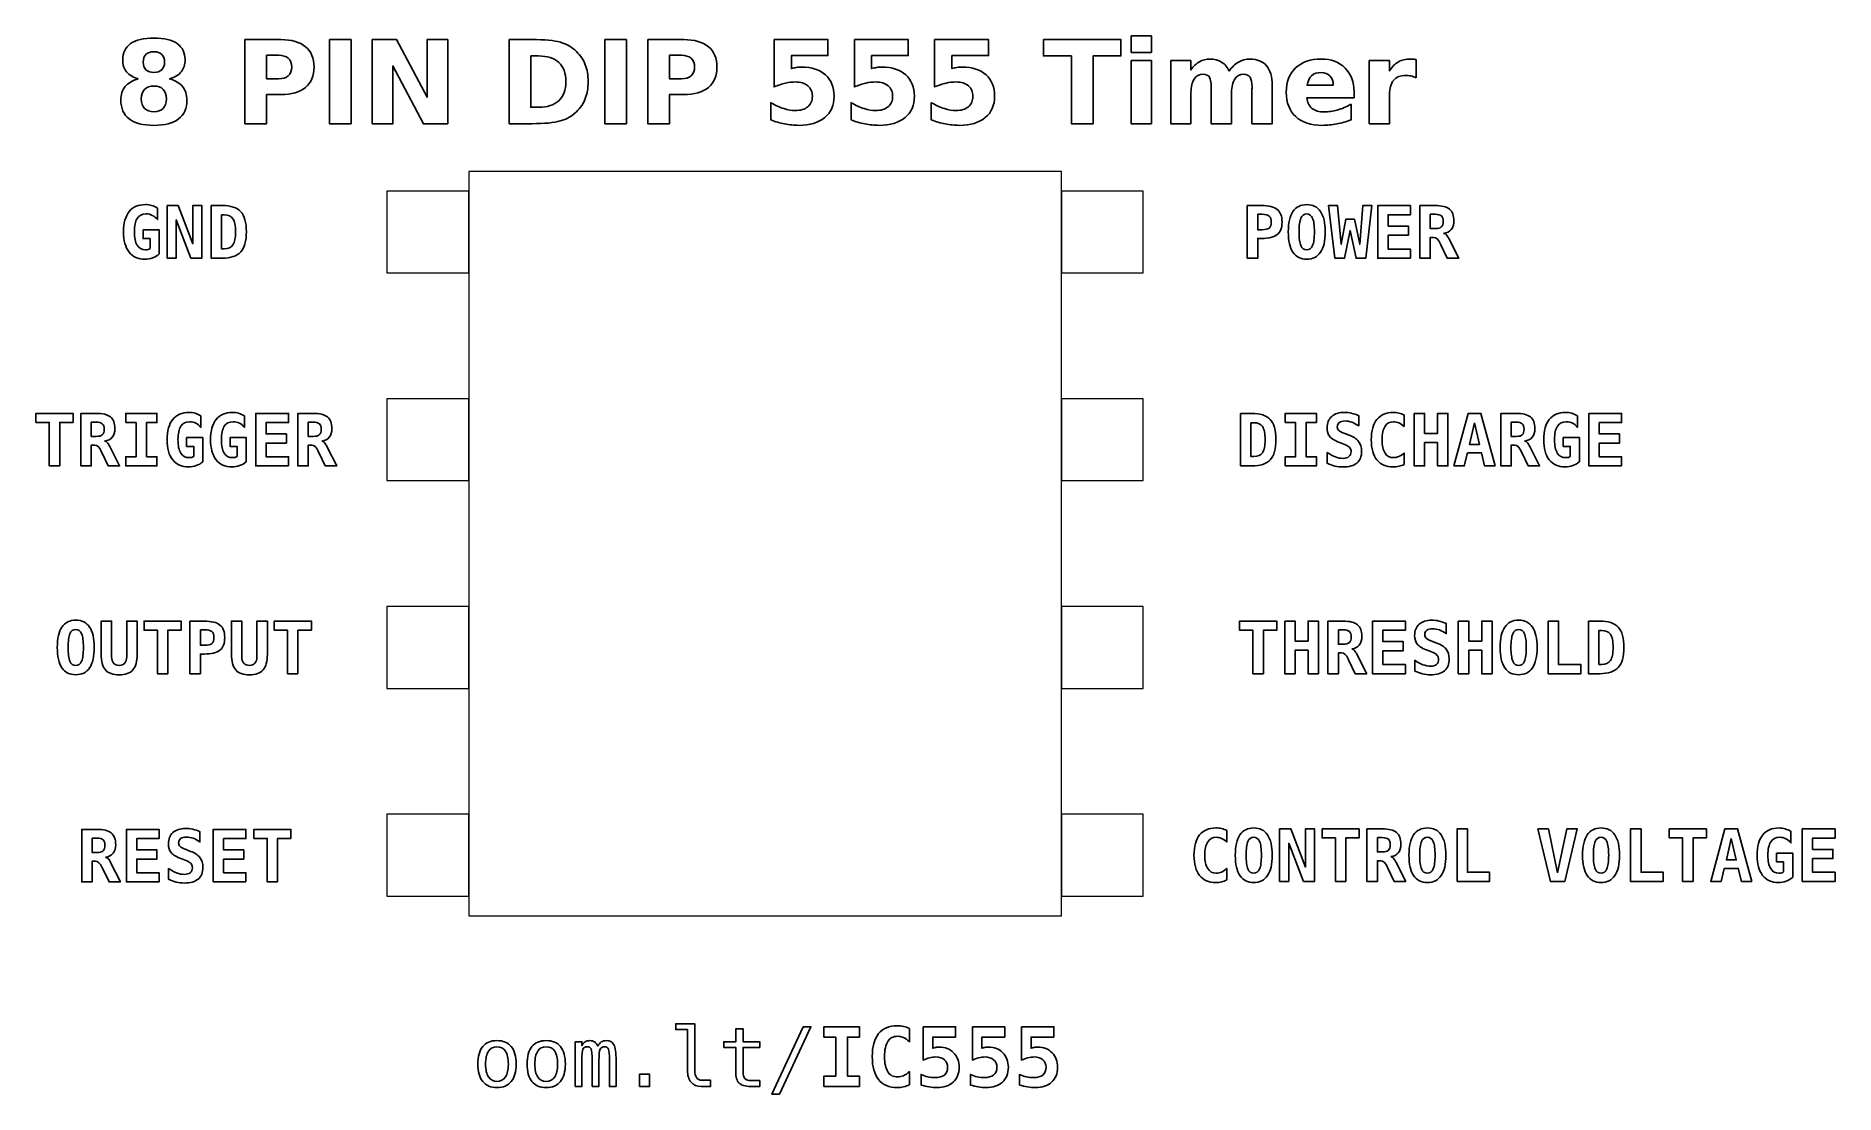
# Model space of a CAD drawing. Header units: centimetres. Extents: x -11.39 to -9.19, y -15.52 to -14.23.
import ezdxf

# ---------------------------------------------------------------- set-up
doc = ezdxf.new("R2010")
doc.units = ezdxf.units.CM
doc.header["$MEASUREMENT"] = 0
doc.layers.add('Layer 1', color=7, linetype='Continuous')

msp = doc.modelspace()

# ---------------------------------------------------------------- linework, layer by layer
at = {"layer": 'Layer 1', "color": 7, "lineweight": 9}
for points in [[(-10.9625, -14.519), (-10.8625, -14.519), (-10.8625, -14.419), (-10.9625, -14.419), (-10.9625, -14.519)], [(-10.1375, -14.519), (-10.0375, -14.519), (-10.0375, -14.419), (-10.1375, -14.419), (-10.1375, -14.519)], [(-10.9625, -14.773), (-10.8625, -14.773), (-10.8625, -14.673), (-10.9625, -14.673), (-10.9625, -14.773)], [(-10.1375, -14.773), (-10.0375, -14.773), (-10.0375, -14.673), (-10.1375, -14.673), (-10.1375, -14.773)], [(-10.9625, -15.027), (-10.8625, -15.027), (-10.8625, -14.927), (-10.9625, -14.927), (-10.9625, -15.027)], [(-10.1375, -15.027), (-10.0375, -15.027), (-10.0375, -14.927), (-10.1375, -14.927), (-10.1375, -15.027)], [(-10.9625, -15.281), (-10.8625, -15.281), (-10.8625, -15.181), (-10.9625, -15.181), (-10.9625, -15.281)], [(-10.1375, -15.281), (-10.0375, -15.281), (-10.0375, -15.181), (-10.1375, -15.181), (-10.1375, -15.281)]]:
    msp.add_lwpolyline(points, close=True, dxfattribs=at)
at = {"layer": 'Layer 1', "color": 250}
for points, knots in [([(-11.26688, -14.28195), (-11.27311, -14.28006), (-11.27782, -14.27717), (-11.28099, -14.27327), (-11.28099, -14.27327), (-11.28417, -14.26936), (-11.28574, -14.2645), (-11.28574, -14.25866), (-11.28574, -14.25866), (-11.28574, -14.24998), (-11.2825, -14.24335), (-11.27603, -14.23881), (-11.27603, -14.23881), (-11.26956, -14.23427), (-11.26004, -14.23199), (-11.2475, -14.23199), (-11.2475, -14.23199), (-11.23506, -14.23199), (-11.22558, -14.23425), (-11.21911, -14.23879), (-11.21911, -14.23879), (-11.21265, -14.24331), (-11.2094, -14.24994), (-11.2094, -14.25866), (-11.2094, -14.25866), (-11.2094, -14.2645), (-11.211, -14.26936), (-11.21417, -14.27327), (-11.21417, -14.27327), (-11.21737, -14.27717), (-11.2221, -14.28006), (-11.22833, -14.28195), (-11.22833, -14.28195), (-11.22135, -14.28387), (-11.21608, -14.287), (-11.21253, -14.29135), (-11.21253, -14.29135), (-11.20898, -14.29568), (-11.20719, -14.30116), (-11.20719, -14.30779), (-11.20719, -14.30779), (-11.20719, -14.31798), (-11.21058, -14.32569), (-11.21735, -14.33089), (-11.21735, -14.33089), (-11.22412, -14.33611), (-11.23419, -14.33872), (-11.2475, -14.33872), (-11.2475, -14.33872), (-11.26088, -14.33872), (-11.27097, -14.33611), (-11.27779, -14.33089), (-11.27779, -14.33089), (-11.28461, -14.32569), (-11.28802, -14.31798), (-11.28802, -14.30779), (-11.28802, -14.30779), (-11.28802, -14.30116), (-11.28623, -14.29568), (-11.28268, -14.29135), (-11.28268, -14.29135), (-11.27913, -14.287), (-11.27386, -14.28387), (-11.26688, -14.28195)], [0, 0, 0, 0, 0.0625, 0.0625, 0.0625, 0.0625, 0.125, 0.125, 0.125, 0.125, 0.1875, 0.1875, 0.1875, 0.1875, 0.25, 0.25, 0.25, 0.25, 0.3125, 0.3125, 0.3125, 0.3125, 0.375, 0.375, 0.375, 0.375, 0.4375, 0.4375, 0.4375, 0.4375, 0.5, 0.5, 0.5, 0.5, 0.5625, 0.5625, 0.5625, 0.5625, 0.625, 0.625, 0.625, 0.625, 0.6875, 0.6875, 0.6875, 0.6875, 0.75, 0.75, 0.75, 0.75, 0.8125, 0.8125, 0.8125, 0.8125, 0.875, 0.875, 0.875, 0.875, 0.9375, 0.9375, 0.9375, 0.9375, 1, 1, 1, 1]), ([(-11.13635, -14.23385), (-11.13635, -14.23385), (-11.09233, -14.23385), (-11.09233, -14.23385), (-11.09233, -14.23385), (-11.07923, -14.23385), (-11.06918, -14.23677), (-11.06217, -14.24258), (-11.06217, -14.24258), (-11.05517, -14.24839), (-11.05166, -14.25666), (-11.05166, -14.26741), (-11.05166, -14.26741), (-11.05166, -14.27818), (-11.05517, -14.28648), (-11.06217, -14.29229), (-11.06217, -14.29229), (-11.06918, -14.2981), (-11.07923, -14.30102), (-11.09233, -14.30102), (-11.09233, -14.30102), (-11.09233, -14.30102), (-11.10982, -14.30102), (-11.10982, -14.30102), (-11.10982, -14.30102), (-11.10982, -14.30102), (-11.10982, -14.33672), (-11.10982, -14.33672), (-11.10982, -14.33672), (-11.10982, -14.33672), (-11.13635, -14.33672), (-11.13635, -14.33672), (-11.13635, -14.33672), (-11.13635, -14.33672), (-11.13635, -14.23385), (-11.13635, -14.23385)], [0, 0, 0, 0, 0.1111111, 0.1111111, 0.1111111, 0.1111111, 0.2222222, 0.2222222, 0.2222222, 0.2222222, 0.3333333, 0.3333333, 0.3333333, 0.3333333, 0.4444444, 0.4444444, 0.4444444, 0.4444444, 0.5555556, 0.5555556, 0.5555556, 0.5555556, 0.6666667, 0.6666667, 0.6666667, 0.6666667, 0.7777778, 0.7777778, 0.7777778, 0.7777778, 0.8888889, 0.8888889, 0.8888889, 0.8888889, 1, 1, 1, 1]), ([(-11.03294, -14.23385), (-11.03294, -14.23385), (-11.00641, -14.23385), (-11.00641, -14.23385), (-11.00641, -14.23385), (-11.00641, -14.23385), (-11.00641, -14.33672), (-11.00641, -14.33672), (-11.00641, -14.33672), (-11.00641, -14.33672), (-11.03294, -14.33672), (-11.03294, -14.33672), (-11.03294, -14.33672), (-11.03294, -14.33672), (-11.03294, -14.23385), (-11.03294, -14.23385)], [0, 0, 0, 0, 0.25, 0.25, 0.25, 0.25, 0.5, 0.5, 0.5, 0.5, 0.75, 0.75, 0.75, 0.75, 1, 1, 1, 1]), ([(-10.98045, -14.23385), (-10.98045, -14.23385), (-10.95082, -14.23385), (-10.95082, -14.23385), (-10.95082, -14.23385), (-10.95082, -14.23385), (-10.9134, -14.30441), (-10.9134, -14.30441), (-10.9134, -14.30441), (-10.9134, -14.30441), (-10.9134, -14.23385), (-10.9134, -14.23385), (-10.9134, -14.23385), (-10.9134, -14.23385), (-10.88826, -14.23385), (-10.88826, -14.23385), (-10.88826, -14.23385), (-10.88826, -14.23385), (-10.88826, -14.33672), (-10.88826, -14.33672), (-10.88826, -14.33672), (-10.88826, -14.33672), (-10.91789, -14.33672), (-10.91789, -14.33672), (-10.91789, -14.33672), (-10.91789, -14.33672), (-10.95531, -14.26616), (-10.95531, -14.26616), (-10.95531, -14.26616), (-10.95531, -14.26616), (-10.95531, -14.33672), (-10.95531, -14.33672), (-10.95531, -14.33672), (-10.95531, -14.33672), (-10.98045, -14.33672), (-10.98045, -14.33672), (-10.98045, -14.33672), (-10.98045, -14.33672), (-10.98045, -14.23385), (-10.98045, -14.23385)], [0, 0, 0, 0, 0.1, 0.1, 0.1, 0.1, 0.2, 0.2, 0.2, 0.2, 0.3, 0.3, 0.3, 0.3, 0.4, 0.4, 0.4, 0.4, 0.5, 0.5, 0.5, 0.5, 0.6, 0.6, 0.6, 0.6, 0.7, 0.7, 0.7, 0.7, 0.8, 0.8, 0.8, 0.8, 0.9, 0.9, 0.9, 0.9, 1, 1, 1, 1]), ([(-10.81323, -14.23385), (-10.81323, -14.23385), (-10.78524, -14.23385), (-10.78524, -14.23385), (-10.78524, -14.23385), (-10.76963, -14.23385), (-10.75801, -14.23496), (-10.75037, -14.23719), (-10.75037, -14.23719), (-10.74272, -14.23942), (-10.73616, -14.24319), (-10.73068, -14.24853), (-10.73068, -14.24853), (-10.72586, -14.25316), (-10.72229, -14.25852), (-10.71993, -14.26459), (-10.71993, -14.26459), (-10.71761, -14.27063), (-10.71643, -14.2775), (-10.71643, -14.28519), (-10.71643, -14.28519), (-10.71643, -14.29295), (-10.71761, -14.29987), (-10.71993, -14.30596), (-10.71993, -14.30596), (-10.72229, -14.31205), (-10.72586, -14.31741), (-10.73068, -14.32204), (-10.73068, -14.32204), (-10.73621, -14.32738), (-10.74282, -14.33115), (-10.75053, -14.33338), (-10.75053, -14.33338), (-10.75825, -14.33561), (-10.76982, -14.33672), (-10.78524, -14.33672), (-10.78524, -14.33672), (-10.78524, -14.33672), (-10.81323, -14.33672), (-10.81323, -14.33672), (-10.81323, -14.33672), (-10.81323, -14.33672), (-10.81323, -14.23385), (-10.81323, -14.23385)], [0, 0, 0, 0, 0.0909091, 0.0909091, 0.0909091, 0.0909091, 0.1818182, 0.1818182, 0.1818182, 0.1818182, 0.2727273, 0.2727273, 0.2727273, 0.2727273, 0.3636364, 0.3636364, 0.3636364, 0.3636364, 0.4545455, 0.4545455, 0.4545455, 0.4545455, 0.5454545, 0.5454545, 0.5454545, 0.5454545, 0.6363636, 0.6363636, 0.6363636, 0.6363636, 0.7272727, 0.7272727, 0.7272727, 0.7272727, 0.8181818, 0.8181818, 0.8181818, 0.8181818, 0.9090909, 0.9090909, 0.9090909, 0.9090909, 1, 1, 1, 1]), ([(-10.69611, -14.23385), (-10.69611, -14.23385), (-10.66958, -14.23385), (-10.66958, -14.23385), (-10.66958, -14.23385), (-10.66958, -14.23385), (-10.66958, -14.33672), (-10.66958, -14.33672), (-10.66958, -14.33672), (-10.66958, -14.33672), (-10.69611, -14.33672), (-10.69611, -14.33672), (-10.69611, -14.33672), (-10.69611, -14.33672), (-10.69611, -14.23385), (-10.69611, -14.23385)], [0, 0, 0, 0, 0.25, 0.25, 0.25, 0.25, 0.5, 0.5, 0.5, 0.5, 0.75, 0.75, 0.75, 0.75, 1, 1, 1, 1]), ([(-10.64362, -14.23385), (-10.64362, -14.23385), (-10.5996, -14.23385), (-10.5996, -14.23385), (-10.5996, -14.23385), (-10.5865, -14.23385), (-10.57645, -14.23677), (-10.56944, -14.24258), (-10.56944, -14.24258), (-10.56244, -14.24839), (-10.55893, -14.25666), (-10.55893, -14.26741), (-10.55893, -14.26741), (-10.55893, -14.27818), (-10.56244, -14.28648), (-10.56944, -14.29229), (-10.56944, -14.29229), (-10.57645, -14.2981), (-10.5865, -14.30102), (-10.5996, -14.30102), (-10.5996, -14.30102), (-10.5996, -14.30102), (-10.61709, -14.30102), (-10.61709, -14.30102), (-10.61709, -14.30102), (-10.61709, -14.30102), (-10.61709, -14.33672), (-10.61709, -14.33672), (-10.61709, -14.33672), (-10.61709, -14.33672), (-10.64362, -14.33672), (-10.64362, -14.33672), (-10.64362, -14.33672), (-10.64362, -14.33672), (-10.64362, -14.23385), (-10.64362, -14.23385)], [0, 0, 0, 0, 0.1111111, 0.1111111, 0.1111111, 0.1111111, 0.2222222, 0.2222222, 0.2222222, 0.2222222, 0.3333333, 0.3333333, 0.3333333, 0.3333333, 0.4444444, 0.4444444, 0.4444444, 0.4444444, 0.5555556, 0.5555556, 0.5555556, 0.5555556, 0.6666667, 0.6666667, 0.6666667, 0.6666667, 0.7777778, 0.7777778, 0.7777778, 0.7777778, 0.8888889, 0.8888889, 0.8888889, 0.8888889, 1, 1, 1, 1]), ([(-10.48908, -14.23385), (-10.48908, -14.23385), (-10.42314, -14.23385), (-10.42314, -14.23385), (-10.42314, -14.23385), (-10.42314, -14.23385), (-10.42314, -14.25335), (-10.42314, -14.25335), (-10.42314, -14.25335), (-10.42314, -14.25335), (-10.46794, -14.25335), (-10.46794, -14.25335), (-10.46794, -14.25335), (-10.46794, -14.25335), (-10.46794, -14.26927), (-10.46794, -14.26927), (-10.46794, -14.26927), (-10.46592, -14.26873), (-10.46389, -14.26831), (-10.46185, -14.268), (-10.46185, -14.268), (-10.4598, -14.26769), (-10.45766, -14.26755), (-10.45547, -14.26755), (-10.45547, -14.26755), (-10.44292, -14.26755), (-10.43316, -14.27068), (-10.42617, -14.27696), (-10.42617, -14.27696), (-10.41919, -14.28322), (-10.41571, -14.29196), (-10.41571, -14.30316), (-10.41571, -14.30316), (-10.41571, -14.31428), (-10.41952, -14.32299), (-10.42711, -14.32929), (-10.42711, -14.32929), (-10.43471, -14.33557), (-10.44527, -14.33872), (-10.45877, -14.33872), (-10.45877, -14.33872), (-10.4646, -14.33872), (-10.47039, -14.33815), (-10.4761, -14.33703), (-10.4761, -14.33703), (-10.48182, -14.3359), (-10.48751, -14.3342), (-10.49315, -14.3319), (-10.49315, -14.3319), (-10.49315, -14.3319), (-10.49315, -14.31101), (-10.49315, -14.31101), (-10.49315, -14.31101), (-10.48755, -14.31424), (-10.48224, -14.31664), (-10.47721, -14.31823), (-10.47721, -14.31823), (-10.47217, -14.31986), (-10.46742, -14.32066), (-10.46298, -14.32066), (-10.46298, -14.32066), (-10.45653, -14.32066), (-10.45148, -14.31908), (-10.44778, -14.31593), (-10.44778, -14.31593), (-10.44409, -14.3128), (-10.44223, -14.30855), (-10.44223, -14.30316), (-10.44223, -14.30316), (-10.44223, -14.29775), (-10.44409, -14.29349), (-10.44778, -14.29037), (-10.44778, -14.29037), (-10.45148, -14.28724), (-10.45653, -14.28569), (-10.46298, -14.28569), (-10.46298, -14.28569), (-10.46679, -14.28569), (-10.47086, -14.28618), (-10.47516, -14.28717), (-10.47516, -14.28717), (-10.47949, -14.28815), (-10.48412, -14.28968), (-10.48908, -14.29175), (-10.48908, -14.29175), (-10.48908, -14.29175), (-10.48908, -14.23385), (-10.48908, -14.23385)], [0, 0, 0, 0, 0.0454545, 0.0454545, 0.0454545, 0.0454545, 0.0909091, 0.0909091, 0.0909091, 0.0909091, 0.1363636, 0.1363636, 0.1363636, 0.1363636, 0.1818182, 0.1818182, 0.1818182, 0.1818182, 0.2272727, 0.2272727, 0.2272727, 0.2272727, 0.2727273, 0.2727273, 0.2727273, 0.2727273, 0.3181818, 0.3181818, 0.3181818, 0.3181818, 0.3636364, 0.3636364, 0.3636364, 0.3636364, 0.4090909, 0.4090909, 0.4090909, 0.4090909, 0.4545455, 0.4545455, 0.4545455, 0.4545455, 0.5, 0.5, 0.5, 0.5, 0.5454545, 0.5454545, 0.5454545, 0.5454545, 0.5909091, 0.5909091, 0.5909091, 0.5909091, 0.6363636, 0.6363636, 0.6363636, 0.6363636, 0.6818182, 0.6818182, 0.6818182, 0.6818182, 0.7272727, 0.7272727, 0.7272727, 0.7272727, 0.7727273, 0.7727273, 0.7727273, 0.7727273, 0.8181818, 0.8181818, 0.8181818, 0.8181818, 0.8636364, 0.8636364, 0.8636364, 0.8636364, 0.9090909, 0.9090909, 0.9090909, 0.9090909, 0.9545455, 0.9545455, 0.9545455, 0.9545455, 1, 1, 1, 1]), ([(-10.39089, -14.23385), (-10.39089, -14.23385), (-10.32495, -14.23385), (-10.32495, -14.23385), (-10.32495, -14.23385), (-10.32495, -14.23385), (-10.32495, -14.25335), (-10.32495, -14.25335), (-10.32495, -14.25335), (-10.32495, -14.25335), (-10.36975, -14.25335), (-10.36975, -14.25335), (-10.36975, -14.25335), (-10.36975, -14.25335), (-10.36975, -14.26927), (-10.36975, -14.26927), (-10.36975, -14.26927), (-10.36773, -14.26873), (-10.3657, -14.26831), (-10.36366, -14.268), (-10.36366, -14.268), (-10.36161, -14.26769), (-10.35947, -14.26755), (-10.35728, -14.26755), (-10.35728, -14.26755), (-10.34473, -14.26755), (-10.33497, -14.27068), (-10.32798, -14.27696), (-10.32798, -14.27696), (-10.321, -14.28322), (-10.31752, -14.29196), (-10.31752, -14.30316), (-10.31752, -14.30316), (-10.31752, -14.31428), (-10.32133, -14.32299), (-10.32892, -14.32929), (-10.32892, -14.32929), (-10.33652, -14.33557), (-10.34708, -14.33872), (-10.36058, -14.33872), (-10.36058, -14.33872), (-10.36641, -14.33872), (-10.3722, -14.33815), (-10.37791, -14.33703), (-10.37791, -14.33703), (-10.38363, -14.3359), (-10.38932, -14.3342), (-10.39496, -14.3319), (-10.39496, -14.3319), (-10.39496, -14.3319), (-10.39496, -14.31101), (-10.39496, -14.31101), (-10.39496, -14.31101), (-10.38936, -14.31424), (-10.38405, -14.31664), (-10.37902, -14.31823), (-10.37902, -14.31823), (-10.37398, -14.31986), (-10.36923, -14.32066), (-10.36479, -14.32066), (-10.36479, -14.32066), (-10.35834, -14.32066), (-10.35329, -14.31908), (-10.34959, -14.31593), (-10.34959, -14.31593), (-10.3459, -14.3128), (-10.34404, -14.30855), (-10.34404, -14.30316), (-10.34404, -14.30316), (-10.34404, -14.29775), (-10.3459, -14.29349), (-10.34959, -14.29037), (-10.34959, -14.29037), (-10.35329, -14.28724), (-10.35834, -14.28569), (-10.36479, -14.28569), (-10.36479, -14.28569), (-10.3686, -14.28569), (-10.37267, -14.28618), (-10.37697, -14.28717), (-10.37697, -14.28717), (-10.3813, -14.28815), (-10.38593, -14.28968), (-10.39089, -14.29175), (-10.39089, -14.29175), (-10.39089, -14.29175), (-10.39089, -14.23385), (-10.39089, -14.23385)], [0, 0, 0, 0, 0.0454545, 0.0454545, 0.0454545, 0.0454545, 0.0909091, 0.0909091, 0.0909091, 0.0909091, 0.1363636, 0.1363636, 0.1363636, 0.1363636, 0.1818182, 0.1818182, 0.1818182, 0.1818182, 0.2272727, 0.2272727, 0.2272727, 0.2272727, 0.2727273, 0.2727273, 0.2727273, 0.2727273, 0.3181818, 0.3181818, 0.3181818, 0.3181818, 0.3636364, 0.3636364, 0.3636364, 0.3636364, 0.4090909, 0.4090909, 0.4090909, 0.4090909, 0.4545455, 0.4545455, 0.4545455, 0.4545455, 0.5, 0.5, 0.5, 0.5, 0.5454545, 0.5454545, 0.5454545, 0.5454545, 0.5909091, 0.5909091, 0.5909091, 0.5909091, 0.6363636, 0.6363636, 0.6363636, 0.6363636, 0.6818182, 0.6818182, 0.6818182, 0.6818182, 0.7272727, 0.7272727, 0.7272727, 0.7272727, 0.7727273, 0.7727273, 0.7727273, 0.7727273, 0.8181818, 0.8181818, 0.8181818, 0.8181818, 0.8636364, 0.8636364, 0.8636364, 0.8636364, 0.9090909, 0.9090909, 0.9090909, 0.9090909, 0.9545455, 0.9545455, 0.9545455, 0.9545455, 1, 1, 1, 1]), ([(-10.2927, -14.23385), (-10.2927, -14.23385), (-10.22676, -14.23385), (-10.22676, -14.23385), (-10.22676, -14.23385), (-10.22676, -14.23385), (-10.22676, -14.25335), (-10.22676, -14.25335), (-10.22676, -14.25335), (-10.22676, -14.25335), (-10.27156, -14.25335), (-10.27156, -14.25335), (-10.27156, -14.25335), (-10.27156, -14.25335), (-10.27156, -14.26927), (-10.27156, -14.26927), (-10.27156, -14.26927), (-10.26954, -14.26873), (-10.26751, -14.26831), (-10.26547, -14.268), (-10.26547, -14.268), (-10.26342, -14.26769), (-10.26128, -14.26755), (-10.25909, -14.26755), (-10.25909, -14.26755), (-10.24654, -14.26755), (-10.23678, -14.27068), (-10.22979, -14.27696), (-10.22979, -14.27696), (-10.22281, -14.28322), (-10.21933, -14.29196), (-10.21933, -14.30316), (-10.21933, -14.30316), (-10.21933, -14.31428), (-10.22314, -14.32299), (-10.23073, -14.32929), (-10.23073, -14.32929), (-10.23833, -14.33557), (-10.24889, -14.33872), (-10.26239, -14.33872), (-10.26239, -14.33872), (-10.26822, -14.33872), (-10.27401, -14.33815), (-10.27972, -14.33703), (-10.27972, -14.33703), (-10.28544, -14.3359), (-10.29113, -14.3342), (-10.29677, -14.3319), (-10.29677, -14.3319), (-10.29677, -14.3319), (-10.29677, -14.31101), (-10.29677, -14.31101), (-10.29677, -14.31101), (-10.29117, -14.31424), (-10.28586, -14.31664), (-10.28083, -14.31823), (-10.28083, -14.31823), (-10.27579, -14.31986), (-10.27104, -14.32066), (-10.2666, -14.32066), (-10.2666, -14.32066), (-10.26015, -14.32066), (-10.2551, -14.31908), (-10.2514, -14.31593), (-10.2514, -14.31593), (-10.24771, -14.3128), (-10.24585, -14.30855), (-10.24585, -14.30316), (-10.24585, -14.30316), (-10.24585, -14.29775), (-10.24771, -14.29349), (-10.2514, -14.29037), (-10.2514, -14.29037), (-10.2551, -14.28724), (-10.26015, -14.28569), (-10.2666, -14.28569), (-10.2666, -14.28569), (-10.27041, -14.28569), (-10.27448, -14.28618), (-10.27878, -14.28717), (-10.27878, -14.28717), (-10.28311, -14.28815), (-10.28774, -14.28968), (-10.2927, -14.29175), (-10.2927, -14.29175), (-10.2927, -14.29175), (-10.2927, -14.23385), (-10.2927, -14.23385)], [0, 0, 0, 0, 0.0454545, 0.0454545, 0.0454545, 0.0454545, 0.0909091, 0.0909091, 0.0909091, 0.0909091, 0.1363636, 0.1363636, 0.1363636, 0.1363636, 0.1818182, 0.1818182, 0.1818182, 0.1818182, 0.2272727, 0.2272727, 0.2272727, 0.2272727, 0.2727273, 0.2727273, 0.2727273, 0.2727273, 0.3181818, 0.3181818, 0.3181818, 0.3181818, 0.3636364, 0.3636364, 0.3636364, 0.3636364, 0.4090909, 0.4090909, 0.4090909, 0.4090909, 0.4545455, 0.4545455, 0.4545455, 0.4545455, 0.5, 0.5, 0.5, 0.5, 0.5454545, 0.5454545, 0.5454545, 0.5454545, 0.5909091, 0.5909091, 0.5909091, 0.5909091, 0.6363636, 0.6363636, 0.6363636, 0.6363636, 0.6818182, 0.6818182, 0.6818182, 0.6818182, 0.7272727, 0.7272727, 0.7272727, 0.7272727, 0.7727273, 0.7727273, 0.7727273, 0.7727273, 0.8181818, 0.8181818, 0.8181818, 0.8181818, 0.8636364, 0.8636364, 0.8636364, 0.8636364, 0.9090909, 0.9090909, 0.9090909, 0.9090909, 0.9545455, 0.9545455, 0.9545455, 0.9545455, 1, 1, 1, 1]), ([(-10.15966, -14.23385), (-10.15966, -14.23385), (-10.06486, -14.23385), (-10.06486, -14.23385), (-10.06486, -14.23385), (-10.06486, -14.23385), (-10.06486, -14.25391), (-10.06486, -14.25391), (-10.06486, -14.25391), (-10.06486, -14.25391), (-10.09896, -14.25391), (-10.09896, -14.25391), (-10.09896, -14.25391), (-10.09896, -14.25391), (-10.09896, -14.33672), (-10.09896, -14.33672), (-10.09896, -14.33672), (-10.09896, -14.33672), (-10.12549, -14.33672), (-10.12549, -14.33672), (-10.12549, -14.33672), (-10.12549, -14.33672), (-10.12549, -14.25391), (-10.12549, -14.25391), (-10.12549, -14.25391), (-10.12549, -14.25391), (-10.15966, -14.25391), (-10.15966, -14.25391), (-10.15966, -14.25391), (-10.15966, -14.25391), (-10.15966, -14.23385), (-10.15966, -14.23385)], [0, 0, 0, 0, 0.125, 0.125, 0.125, 0.125, 0.25, 0.25, 0.25, 0.25, 0.375, 0.375, 0.375, 0.375, 0.5, 0.5, 0.5, 0.5, 0.625, 0.625, 0.625, 0.625, 0.75, 0.75, 0.75, 0.75, 0.875, 0.875, 0.875, 0.875, 1, 1, 1, 1]), ([(-10.05223, -14.2295), (-10.05223, -14.2295), (-10.02756, -14.2295), (-10.02756, -14.2295), (-10.02756, -14.2295), (-10.02756, -14.2295), (-10.02756, -14.24963), (-10.02756, -14.24963), (-10.02756, -14.24963), (-10.02756, -14.24963), (-10.05223, -14.24963), (-10.05223, -14.24963), (-10.05223, -14.24963), (-10.05223, -14.24963), (-10.05223, -14.2295), (-10.05223, -14.2295)], [0, 0, 0, 0, 0.25, 0.25, 0.25, 0.25, 0.5, 0.5, 0.5, 0.5, 0.75, 0.75, 0.75, 0.75, 1, 1, 1, 1]), ([(-11.26067, -14.26134), (-11.26067, -14.26544), (-11.25954, -14.26859), (-11.25726, -14.27077), (-11.25726, -14.27077), (-11.25498, -14.27299), (-11.25173, -14.27409), (-11.2475, -14.27409), (-11.2475, -14.27409), (-11.24336, -14.27409), (-11.24016, -14.27299), (-11.23793, -14.27077), (-11.23793, -14.27077), (-11.23567, -14.26859), (-11.23454, -14.26544), (-11.23454, -14.26134), (-11.23454, -14.26134), (-11.23454, -14.25725), (-11.23567, -14.25412), (-11.23793, -14.25194), (-11.23793, -14.25194), (-11.24016, -14.24975), (-11.24336, -14.24867), (-11.2475, -14.24867), (-11.2475, -14.24867), (-11.25173, -14.24867), (-11.25498, -14.24977), (-11.25726, -14.25198), (-11.25726, -14.25198), (-11.25954, -14.25417), (-11.26067, -14.2573), (-11.26067, -14.26134)], [0, 0, 0, 0, 0.125, 0.125, 0.125, 0.125, 0.25, 0.25, 0.25, 0.25, 0.375, 0.375, 0.375, 0.375, 0.5, 0.5, 0.5, 0.5, 0.625, 0.625, 0.625, 0.625, 0.75, 0.75, 0.75, 0.75, 0.875, 0.875, 0.875, 0.875, 1, 1, 1, 1]), ([(-11.10982, -14.25307), (-11.10982, -14.25307), (-11.10982, -14.2818), (-11.10982, -14.2818), (-11.10982, -14.2818), (-11.10982, -14.2818), (-11.09515, -14.2818), (-11.09515, -14.2818), (-11.09515, -14.2818), (-11.09, -14.2818), (-11.08602, -14.28056), (-11.08322, -14.27804), (-11.08322, -14.27804), (-11.08042, -14.27555), (-11.07901, -14.272), (-11.07901, -14.26741), (-11.07901, -14.26741), (-11.07901, -14.2628), (-11.08042, -14.25927), (-11.08322, -14.25678), (-11.08322, -14.25678), (-11.08602, -14.25431), (-11.09, -14.25307), (-11.09515, -14.25307), (-11.09515, -14.25307), (-11.09515, -14.25307), (-11.10982, -14.25307), (-11.10982, -14.25307)], [0, 0, 0, 0, 0.1428571, 0.1428571, 0.1428571, 0.1428571, 0.2857143, 0.2857143, 0.2857143, 0.2857143, 0.4285714, 0.4285714, 0.4285714, 0.4285714, 0.5714286, 0.5714286, 0.5714286, 0.5714286, 0.7142857, 0.7142857, 0.7142857, 0.7142857, 0.8571429, 0.8571429, 0.8571429, 0.8571429, 1, 1, 1, 1]), ([(-10.7867, -14.25391), (-10.7867, -14.25391), (-10.7867, -14.31666), (-10.7867, -14.31666), (-10.7867, -14.31666), (-10.7867, -14.31666), (-10.7772, -14.31666), (-10.7772, -14.31666), (-10.7772, -14.31666), (-10.76636, -14.31666), (-10.75808, -14.31398), (-10.75237, -14.30859), (-10.75237, -14.30859), (-10.74665, -14.30323), (-10.74378, -14.29542), (-10.74378, -14.28519), (-10.74378, -14.28519), (-10.74378, -14.27498), (-10.74663, -14.26722), (-10.75232, -14.26191), (-10.75232, -14.26191), (-10.75801, -14.25657), (-10.76631, -14.25391), (-10.7772, -14.25391), (-10.7772, -14.25391), (-10.7772, -14.25391), (-10.7867, -14.25391), (-10.7867, -14.25391)], [0, 0, 0, 0, 0.1428571, 0.1428571, 0.1428571, 0.1428571, 0.2857143, 0.2857143, 0.2857143, 0.2857143, 0.4285714, 0.4285714, 0.4285714, 0.4285714, 0.5714286, 0.5714286, 0.5714286, 0.5714286, 0.7142857, 0.7142857, 0.7142857, 0.7142857, 0.8571429, 0.8571429, 0.8571429, 0.8571429, 1, 1, 1, 1]), ([(-10.61709, -14.25307), (-10.61709, -14.25307), (-10.61709, -14.2818), (-10.61709, -14.2818), (-10.61709, -14.2818), (-10.61709, -14.2818), (-10.60242, -14.2818), (-10.60242, -14.2818), (-10.60242, -14.2818), (-10.59727, -14.2818), (-10.59329, -14.28056), (-10.59049, -14.27804), (-10.59049, -14.27804), (-10.58769, -14.27555), (-10.58628, -14.272), (-10.58628, -14.26741), (-10.58628, -14.26741), (-10.58628, -14.2628), (-10.58769, -14.25927), (-10.59049, -14.25678), (-10.59049, -14.25678), (-10.59329, -14.25431), (-10.59727, -14.25307), (-10.60242, -14.25307), (-10.60242, -14.25307), (-10.60242, -14.25307), (-10.61709, -14.25307), (-10.61709, -14.25307)], [0, 0, 0, 0, 0.1428571, 0.1428571, 0.1428571, 0.1428571, 0.2857143, 0.2857143, 0.2857143, 0.2857143, 0.4285714, 0.4285714, 0.4285714, 0.4285714, 0.5714286, 0.5714286, 0.5714286, 0.5714286, 0.7142857, 0.7142857, 0.7142857, 0.7142857, 0.8571429, 0.8571429, 0.8571429, 0.8571429, 1, 1, 1, 1]), ([(-9.93233, -14.27237), (-9.9292, -14.2676), (-9.92551, -14.26395), (-9.9212, -14.26146), (-9.9212, -14.26146), (-9.9169, -14.25894), (-9.9122, -14.2577), (-9.90705, -14.2577), (-9.90705, -14.2577), (-9.89818, -14.2577), (-9.89143, -14.26043), (-9.8868, -14.26591), (-9.8868, -14.26591), (-9.88216, -14.27136), (-9.87983, -14.27931), (-9.87983, -14.28973), (-9.87983, -14.28973), (-9.87983, -14.28973), (-9.87983, -14.33672), (-9.87983, -14.33672), (-9.87983, -14.33672), (-9.87983, -14.33672), (-9.90465, -14.33672), (-9.90465, -14.33672), (-9.90465, -14.33672), (-9.90465, -14.33672), (-9.90465, -14.29648), (-9.90465, -14.29648), (-9.90465, -14.29648), (-9.9046, -14.29589), (-9.90458, -14.29528), (-9.90455, -14.29462), (-9.90455, -14.29462), (-9.90453, -14.29399), (-9.90451, -14.29307), (-9.90451, -14.29187), (-9.90451, -14.29187), (-9.90451, -14.28641), (-9.9053, -14.28244), (-9.90693, -14.27999), (-9.90693, -14.27999), (-9.90853, -14.27752), (-9.91111, -14.2763), (-9.91469, -14.2763), (-9.91469, -14.2763), (-9.91939, -14.2763), (-9.92299, -14.27823), (-9.92555, -14.28209), (-9.92555, -14.28209), (-9.92809, -14.28594), (-9.92941, -14.29152), (-9.92951, -14.29883), (-9.92951, -14.29883), (-9.92951, -14.29883), (-9.92951, -14.33672), (-9.92951, -14.33672), (-9.92951, -14.33672), (-9.92951, -14.33672), (-9.95432, -14.33672), (-9.95432, -14.33672), (-9.95432, -14.33672), (-9.95432, -14.33672), (-9.95432, -14.29648), (-9.95432, -14.29648), (-9.95432, -14.29648), (-9.95432, -14.28794), (-9.95505, -14.28244), (-9.95653, -14.27999), (-9.95653, -14.27999), (-9.95799, -14.27752), (-9.9606, -14.2763), (-9.96436, -14.2763), (-9.96436, -14.2763), (-9.96911, -14.2763), (-9.97276, -14.27825), (-9.97532, -14.28213), (-9.97532, -14.28213), (-9.97788, -14.28601), (-9.97918, -14.29154), (-9.97918, -14.29876), (-9.97918, -14.29876), (-9.97918, -14.29876), (-9.97918, -14.33672), (-9.97918, -14.33672), (-9.97918, -14.33672), (-9.97918, -14.33672), (-10.00399, -14.33672), (-10.00399, -14.33672), (-10.00399, -14.33672), (-10.00399, -14.33672), (-10.00399, -14.25956), (-10.00399, -14.25956), (-10.00399, -14.25956), (-10.00399, -14.25956), (-9.97918, -14.25956), (-9.97918, -14.25956), (-9.97918, -14.25956), (-9.97918, -14.25956), (-9.97918, -14.27087), (-9.97918, -14.27087), (-9.97918, -14.27087), (-9.97614, -14.26649), (-9.97266, -14.26323), (-9.96873, -14.26101), (-9.96873, -14.26101), (-9.96481, -14.2588), (-9.96048, -14.2577), (-9.95575, -14.2577), (-9.95575, -14.2577), (-9.95044, -14.2577), (-9.94571, -14.25899), (-9.94164, -14.26156), (-9.94164, -14.26156), (-9.93755, -14.26414), (-9.93444, -14.26774), (-9.93233, -14.27237)], [0, 0, 0, 0, 0.0344828, 0.0344828, 0.0344828, 0.0344828, 0.0689655, 0.0689655, 0.0689655, 0.0689655, 0.1034483, 0.1034483, 0.1034483, 0.1034483, 0.137931, 0.137931, 0.137931, 0.137931, 0.1724138, 0.1724138, 0.1724138, 0.1724138, 0.2068966, 0.2068966, 0.2068966, 0.2068966, 0.2413793, 0.2413793, 0.2413793, 0.2413793, 0.2758621, 0.2758621, 0.2758621, 0.2758621, 0.3103448, 0.3103448, 0.3103448, 0.3103448, 0.3448276, 0.3448276, 0.3448276, 0.3448276, 0.3793103, 0.3793103, 0.3793103, 0.3793103, 0.4137931, 0.4137931, 0.4137931, 0.4137931, 0.4482759, 0.4482759, 0.4482759, 0.4482759, 0.4827586, 0.4827586, 0.4827586, 0.4827586, 0.5172414, 0.5172414, 0.5172414, 0.5172414, 0.5517241, 0.5517241, 0.5517241, 0.5517241, 0.5862069, 0.5862069, 0.5862069, 0.5862069, 0.6206897, 0.6206897, 0.6206897, 0.6206897, 0.6551724, 0.6551724, 0.6551724, 0.6551724, 0.6896552, 0.6896552, 0.6896552, 0.6896552, 0.7241379, 0.7241379, 0.7241379, 0.7241379, 0.7586207, 0.7586207, 0.7586207, 0.7586207, 0.7931034, 0.7931034, 0.7931034, 0.7931034, 0.8275862, 0.8275862, 0.8275862, 0.8275862, 0.862069, 0.862069, 0.862069, 0.862069, 0.8965517, 0.8965517, 0.8965517, 0.8965517, 0.9310345, 0.9310345, 0.9310345, 0.9310345, 0.9655172, 0.9655172, 0.9655172, 0.9655172, 1, 1, 1, 1]), ([(-9.77978, -14.29794), (-9.77978, -14.29794), (-9.77978, -14.30497), (-9.77978, -14.30497), (-9.77978, -14.30497), (-9.77978, -14.30497), (-9.83745, -14.30497), (-9.83745, -14.30497), (-9.83745, -14.30497), (-9.83686, -14.31076), (-9.83477, -14.31508), (-9.83117, -14.31798), (-9.83117, -14.31798), (-9.8276, -14.32087), (-9.82259, -14.32233), (-9.81617, -14.32233), (-9.81617, -14.32233), (-9.81097, -14.32233), (-9.80565, -14.32155), (-9.8002, -14.32002), (-9.8002, -14.32002), (-9.79477, -14.31847), (-9.78917, -14.31614), (-9.78343, -14.31301), (-9.78343, -14.31301), (-9.78343, -14.31301), (-9.78343, -14.33204), (-9.78343, -14.33204), (-9.78343, -14.33204), (-9.78926, -14.33425), (-9.79509, -14.3359), (-9.80093, -14.33703), (-9.80093, -14.33703), (-9.80676, -14.33815), (-9.81259, -14.33872), (-9.81842, -14.33872), (-9.81842, -14.33872), (-9.83239, -14.33872), (-9.84324, -14.33517), (-9.85097, -14.32807), (-9.85097, -14.32807), (-9.85871, -14.32099), (-9.86259, -14.31101), (-9.86259, -14.2982), (-9.86259, -14.2982), (-9.86259, -14.28561), (-9.85878, -14.27574), (-9.85119, -14.26852), (-9.85119, -14.26852), (-9.84359, -14.2613), (-9.83312, -14.2577), (-9.81981, -14.2577), (-9.81981, -14.2577), (-9.80768, -14.2577), (-9.79799, -14.26134), (-9.7907, -14.26866), (-9.7907, -14.26866), (-9.78343, -14.27597), (-9.77978, -14.28573), (-9.77978, -14.29794)], [0, 0, 0, 0, 0.0666667, 0.0666667, 0.0666667, 0.0666667, 0.1333333, 0.1333333, 0.1333333, 0.1333333, 0.2, 0.2, 0.2, 0.2, 0.2666667, 0.2666667, 0.2666667, 0.2666667, 0.3333333, 0.3333333, 0.3333333, 0.3333333, 0.4, 0.4, 0.4, 0.4, 0.4666667, 0.4666667, 0.4666667, 0.4666667, 0.5333333, 0.5333333, 0.5333333, 0.5333333, 0.6, 0.6, 0.6, 0.6, 0.6666667, 0.6666667, 0.6666667, 0.6666667, 0.7333333, 0.7333333, 0.7333333, 0.7333333, 0.8, 0.8, 0.8, 0.8, 0.8666667, 0.8666667, 0.8666667, 0.8666667, 0.9333333, 0.9333333, 0.9333333, 0.9333333, 1, 1, 1, 1]), ([(-9.70377, -14.28058), (-9.70593, -14.27957), (-9.70807, -14.27882), (-9.71021, -14.27835), (-9.71021, -14.27835), (-9.71235, -14.27785), (-9.71449, -14.27762), (-9.71666, -14.27762), (-9.71666, -14.27762), (-9.72301, -14.27762), (-9.72788, -14.27964), (-9.73131, -14.28371), (-9.73131, -14.28371), (-9.73472, -14.28778), (-9.73644, -14.29361), (-9.73644, -14.30118), (-9.73644, -14.30118), (-9.73644, -14.30118), (-9.73644, -14.33672), (-9.73644, -14.33672), (-9.73644, -14.33672), (-9.73644, -14.33672), (-9.76111, -14.33672), (-9.76111, -14.33672), (-9.76111, -14.33672), (-9.76111, -14.33672), (-9.76111, -14.25956), (-9.76111, -14.25956), (-9.76111, -14.25956), (-9.76111, -14.25956), (-9.73644, -14.25956), (-9.73644, -14.25956), (-9.73644, -14.25956), (-9.73644, -14.25956), (-9.73644, -14.27223), (-9.73644, -14.27223), (-9.73644, -14.27223), (-9.73326, -14.26718), (-9.72962, -14.26351), (-9.72552, -14.26118), (-9.72552, -14.26118), (-9.72141, -14.25885), (-9.71647, -14.2577), (-9.71073, -14.2577), (-9.71073, -14.2577), (-9.70991, -14.2577), (-9.70901, -14.25772), (-9.70805, -14.25779), (-9.70805, -14.25779), (-9.70709, -14.25786), (-9.70567, -14.25803), (-9.70384, -14.25824), (-9.70384, -14.25824), (-9.70384, -14.25824), (-9.70377, -14.28058), (-9.70377, -14.28058)], [0, 0, 0, 0, 0.0714286, 0.0714286, 0.0714286, 0.0714286, 0.1428571, 0.1428571, 0.1428571, 0.1428571, 0.2142857, 0.2142857, 0.2142857, 0.2142857, 0.2857143, 0.2857143, 0.2857143, 0.2857143, 0.3571429, 0.3571429, 0.3571429, 0.3571429, 0.4285714, 0.4285714, 0.4285714, 0.4285714, 0.5, 0.5, 0.5, 0.5, 0.5714286, 0.5714286, 0.5714286, 0.5714286, 0.6428571, 0.6428571, 0.6428571, 0.6428571, 0.7142857, 0.7142857, 0.7142857, 0.7142857, 0.7857143, 0.7857143, 0.7857143, 0.7857143, 0.8571429, 0.8571429, 0.8571429, 0.8571429, 0.9285714, 0.9285714, 0.9285714, 0.9285714, 1, 1, 1, 1]), ([(-10.05223, -14.25956), (-10.05223, -14.25956), (-10.02756, -14.25956), (-10.02756, -14.25956), (-10.02756, -14.25956), (-10.02756, -14.25956), (-10.02756, -14.33672), (-10.02756, -14.33672), (-10.02756, -14.33672), (-10.02756, -14.33672), (-10.05223, -14.33672), (-10.05223, -14.33672), (-10.05223, -14.33672), (-10.05223, -14.33672), (-10.05223, -14.25956), (-10.05223, -14.25956)], [0, 0, 0, 0, 0.25, 0.25, 0.25, 0.25, 0.5, 0.5, 0.5, 0.5, 0.75, 0.75, 0.75, 0.75, 1, 1, 1, 1]), ([(-9.80514, -14.28975), (-9.80514, -14.28505), (-9.8065, -14.28129), (-9.80923, -14.27839), (-9.80923, -14.27839), (-9.81198, -14.27553), (-9.81553, -14.27409), (-9.81995, -14.27409), (-9.81995, -14.27409), (-9.82473, -14.27409), (-9.82861, -14.27543), (-9.8316, -14.27814), (-9.8316, -14.27814), (-9.83458, -14.28082), (-9.83644, -14.2847), (-9.83717, -14.28975), (-9.83717, -14.28975), (-9.83717, -14.28975), (-9.80514, -14.28975), (-9.80514, -14.28975)], [0, 0, 0, 0, 0.2, 0.2, 0.2, 0.2, 0.4, 0.4, 0.4, 0.4, 0.6, 0.6, 0.6, 0.6, 0.8, 0.8, 0.8, 0.8, 1, 1, 1, 1]), ([(-11.2475, -14.29069), (-11.25246, -14.29069), (-11.2563, -14.29206), (-11.25895, -14.29476), (-11.25895, -14.29476), (-11.26161, -14.29747), (-11.26295, -14.30135), (-11.26295, -14.3064), (-11.26295, -14.3064), (-11.26295, -14.31146), (-11.26161, -14.31532), (-11.25895, -14.31802), (-11.25895, -14.31802), (-11.2563, -14.3207), (-11.25246, -14.32204), (-11.2475, -14.32204), (-11.2475, -14.32204), (-11.24258, -14.32204), (-11.23882, -14.3207), (-11.23619, -14.31802), (-11.23619, -14.31802), (-11.23358, -14.31532), (-11.23226, -14.31146), (-11.23226, -14.3064), (-11.23226, -14.3064), (-11.23226, -14.3013), (-11.23358, -14.29742), (-11.23619, -14.29472), (-11.23619, -14.29472), (-11.23882, -14.29204), (-11.24258, -14.29069), (-11.2475, -14.29069)], [0, 0, 0, 0, 0.125, 0.125, 0.125, 0.125, 0.25, 0.25, 0.25, 0.25, 0.375, 0.375, 0.375, 0.375, 0.5, 0.5, 0.5, 0.5, 0.625, 0.625, 0.625, 0.625, 0.75, 0.75, 0.75, 0.75, 0.875, 0.875, 0.875, 0.875, 1, 1, 1, 1]), ([(-11.2522, -14.48941), (-11.2522, -14.48941), (-11.2522, -14.47716), (-11.2522, -14.47716), (-11.2522, -14.47716), (-11.2522, -14.47716), (-11.2609, -14.47716), (-11.2609, -14.47716), (-11.2609, -14.47716), (-11.2609, -14.47716), (-11.2609, -14.46647), (-11.2609, -14.46647), (-11.2609, -14.46647), (-11.2609, -14.46647), (-11.24108, -14.46647), (-11.24108, -14.46647), (-11.24108, -14.46647), (-11.24108, -14.46647), (-11.24108, -14.49592), (-11.24108, -14.49592), (-11.24108, -14.49592), (-11.24352, -14.49801), (-11.24621, -14.4996), (-11.24915, -14.50067), (-11.24915, -14.50067), (-11.25211, -14.50175), (-11.25525, -14.50229), (-11.2586, -14.50229), (-11.2586, -14.50229), (-11.26694, -14.50229), (-11.27336, -14.49939), (-11.2779, -14.49362), (-11.2779, -14.49362), (-11.28244, -14.48783), (-11.28471, -14.47961), (-11.28471, -14.46895), (-11.28471, -14.46895), (-11.28471, -14.45814), (-11.28242, -14.44988), (-11.27784, -14.44416), (-11.27784, -14.44416), (-11.27326, -14.43844), (-11.26664, -14.43559), (-11.258, -14.43559), (-11.258, -14.43559), (-11.25541, -14.43559), (-11.25289, -14.43596), (-11.25039, -14.43669), (-11.25039, -14.43669), (-11.24789, -14.43741), (-11.24554, -14.43847), (-11.24336, -14.43985), (-11.24336, -14.43985), (-11.24336, -14.43985), (-11.24336, -14.45393), (-11.24336, -14.45393), (-11.24336, -14.45393), (-11.24514, -14.45164), (-11.24718, -14.4499), (-11.24951, -14.44874), (-11.24951, -14.44874), (-11.25181, -14.44758), (-11.25434, -14.44699), (-11.25711, -14.44699), (-11.25711, -14.44699), (-11.26193, -14.44699), (-11.26554, -14.44882), (-11.26792, -14.45245), (-11.26792, -14.45245), (-11.2703, -14.45608), (-11.27149, -14.46157), (-11.27149, -14.46895), (-11.27149, -14.46895), (-11.27149, -14.47611), (-11.27035, -14.48155), (-11.26806, -14.48528), (-11.26806, -14.48528), (-11.26575, -14.48902), (-11.26241, -14.49088), (-11.25802, -14.49088), (-11.25802, -14.49088), (-11.25669, -14.49088), (-11.25555, -14.49077), (-11.25456, -14.49052), (-11.25456, -14.49052), (-11.25359, -14.49028), (-11.2528, -14.48991), (-11.2522, -14.48941)], [0, 0, 0, 0, 0.0454545, 0.0454545, 0.0454545, 0.0454545, 0.0909091, 0.0909091, 0.0909091, 0.0909091, 0.1363636, 0.1363636, 0.1363636, 0.1363636, 0.1818182, 0.1818182, 0.1818182, 0.1818182, 0.2272727, 0.2272727, 0.2272727, 0.2272727, 0.2727273, 0.2727273, 0.2727273, 0.2727273, 0.3181818, 0.3181818, 0.3181818, 0.3181818, 0.3636364, 0.3636364, 0.3636364, 0.3636364, 0.4090909, 0.4090909, 0.4090909, 0.4090909, 0.4545455, 0.4545455, 0.4545455, 0.4545455, 0.5, 0.5, 0.5, 0.5, 0.5454545, 0.5454545, 0.5454545, 0.5454545, 0.5909091, 0.5909091, 0.5909091, 0.5909091, 0.6363636, 0.6363636, 0.6363636, 0.6363636, 0.6818182, 0.6818182, 0.6818182, 0.6818182, 0.7272727, 0.7272727, 0.7272727, 0.7272727, 0.7727273, 0.7727273, 0.7727273, 0.7727273, 0.8181818, 0.8181818, 0.8181818, 0.8181818, 0.8636364, 0.8636364, 0.8636364, 0.8636364, 0.9090909, 0.9090909, 0.9090909, 0.9090909, 0.9545455, 0.9545455, 0.9545455, 0.9545455, 1, 1, 1, 1]), ([(-11.23153, -14.43675), (-11.23153, -14.43675), (-11.21788, -14.43675), (-11.21788, -14.43675), (-11.21788, -14.43675), (-11.21788, -14.43675), (-11.19997, -14.48348), (-11.19997, -14.48348), (-11.19997, -14.48348), (-11.19997, -14.48348), (-11.19997, -14.43675), (-11.19997, -14.43675), (-11.19997, -14.43675), (-11.19997, -14.43675), (-11.18877, -14.43675), (-11.18877, -14.43675), (-11.18877, -14.43675), (-11.18877, -14.43675), (-11.18877, -14.50104), (-11.18877, -14.50104), (-11.18877, -14.50104), (-11.18877, -14.50104), (-11.20234, -14.50104), (-11.20234, -14.50104), (-11.20234, -14.50104), (-11.20234, -14.50104), (-11.22033, -14.45431), (-11.22033, -14.45431), (-11.22033, -14.45431), (-11.22033, -14.45431), (-11.22033, -14.50104), (-11.22033, -14.50104), (-11.22033, -14.50104), (-11.22033, -14.50104), (-11.23153, -14.50104), (-11.23153, -14.50104), (-11.23153, -14.50104), (-11.23153, -14.50104), (-11.23153, -14.43675), (-11.23153, -14.43675)], [0, 0, 0, 0, 0.1, 0.1, 0.1, 0.1, 0.2, 0.2, 0.2, 0.2, 0.3, 0.3, 0.3, 0.3, 0.4, 0.4, 0.4, 0.4, 0.5, 0.5, 0.5, 0.5, 0.6, 0.6, 0.6, 0.6, 0.7, 0.7, 0.7, 0.7, 0.8, 0.8, 0.8, 0.8, 0.9, 0.9, 0.9, 0.9, 1, 1, 1, 1]), ([(-11.17768, -14.43675), (-11.17768, -14.43675), (-11.16407, -14.43675), (-11.16407, -14.43675), (-11.16407, -14.43675), (-11.15357, -14.43675), (-11.146, -14.43925), (-11.14139, -14.44426), (-11.14139, -14.44426), (-11.13676, -14.44927), (-11.13445, -14.45746), (-11.13445, -14.46884), (-11.13445, -14.46884), (-11.13445, -14.48023), (-11.13676, -14.48844), (-11.14139, -14.49349), (-11.14139, -14.49349), (-11.146, -14.49853), (-11.15357, -14.50104), (-11.16407, -14.50104), (-11.16407, -14.50104), (-11.16407, -14.50104), (-11.17768, -14.50104), (-11.17768, -14.50104), (-11.17768, -14.50104), (-11.17768, -14.50104), (-11.17768, -14.43675), (-11.17768, -14.43675)], [0, 0, 0, 0, 0.1428571, 0.1428571, 0.1428571, 0.1428571, 0.2857143, 0.2857143, 0.2857143, 0.2857143, 0.4285714, 0.4285714, 0.4285714, 0.4285714, 0.5714286, 0.5714286, 0.5714286, 0.5714286, 0.7142857, 0.7142857, 0.7142857, 0.7142857, 0.8571429, 0.8571429, 0.8571429, 0.8571429, 1, 1, 1, 1]), ([(-11.16498, -14.4482), (-11.16498, -14.4482), (-11.16498, -14.48959), (-11.16498, -14.48959), (-11.16498, -14.48959), (-11.16498, -14.48959), (-11.16154, -14.48959), (-11.16154, -14.48959), (-11.16154, -14.48959), (-11.15654, -14.48959), (-11.15297, -14.48802), (-11.15085, -14.48487), (-11.15085, -14.48487), (-11.14872, -14.48173), (-11.14766, -14.47638), (-11.14766, -14.46884), (-11.14766, -14.46884), (-11.14766, -14.46134), (-11.14872, -14.45602), (-11.15085, -14.45289), (-11.15085, -14.45289), (-11.15297, -14.44976), (-11.15654, -14.4482), (-11.16154, -14.4482), (-11.16154, -14.4482), (-11.16154, -14.4482), (-11.16498, -14.4482), (-11.16498, -14.4482)], [0, 0, 0, 0, 0.1428571, 0.1428571, 0.1428571, 0.1428571, 0.2857143, 0.2857143, 0.2857143, 0.2857143, 0.4285714, 0.4285714, 0.4285714, 0.4285714, 0.5714286, 0.5714286, 0.5714286, 0.5714286, 0.7142857, 0.7142857, 0.7142857, 0.7142857, 0.8571429, 0.8571429, 0.8571429, 0.8571429, 1, 1, 1, 1]), ([(-9.91026, -14.43681), (-9.91026, -14.43681), (-9.89281, -14.43681), (-9.89281, -14.43681), (-9.89281, -14.43681), (-9.88395, -14.43681), (-9.87757, -14.43838), (-9.87367, -14.44154), (-9.87367, -14.44154), (-9.86978, -14.4447), (-9.86784, -14.44983), (-9.86784, -14.45692), (-9.86784, -14.45692), (-9.86784, -14.464), (-9.86978, -14.46913), (-9.87367, -14.47229), (-9.87367, -14.47229), (-9.87757, -14.47545), (-9.88395, -14.47702), (-9.89281, -14.47702), (-9.89281, -14.47702), (-9.89281, -14.47702), (-9.89756, -14.47702), (-9.89756, -14.47702), (-9.89756, -14.47702), (-9.89756, -14.47702), (-9.89756, -14.5011), (-9.89756, -14.5011), (-9.89756, -14.5011), (-9.89756, -14.5011), (-9.91026, -14.5011), (-9.91026, -14.5011), (-9.91026, -14.5011), (-9.91026, -14.5011), (-9.91026, -14.43681), (-9.91026, -14.43681)], [0, 0, 0, 0, 0.1111111, 0.1111111, 0.1111111, 0.1111111, 0.2222222, 0.2222222, 0.2222222, 0.2222222, 0.3333333, 0.3333333, 0.3333333, 0.3333333, 0.4444444, 0.4444444, 0.4444444, 0.4444444, 0.5555556, 0.5555556, 0.5555556, 0.5555556, 0.6666667, 0.6666667, 0.6666667, 0.6666667, 0.7777778, 0.7777778, 0.7777778, 0.7777778, 0.8888889, 0.8888889, 0.8888889, 0.8888889, 1, 1, 1, 1]), ([(-9.89756, -14.4475), (-9.89756, -14.4475), (-9.89756, -14.46634), (-9.89756, -14.46634), (-9.89756, -14.46634), (-9.89756, -14.46634), (-9.89234, -14.46634), (-9.89234, -14.46634), (-9.89234, -14.46634), (-9.88818, -14.46634), (-9.88526, -14.46563), (-9.88358, -14.46424), (-9.88358, -14.46424), (-9.88189, -14.46283), (-9.88105, -14.46039), (-9.88105, -14.45692), (-9.88105, -14.45692), (-9.88105, -14.45345), (-9.88189, -14.45101), (-9.88358, -14.4496), (-9.88358, -14.4496), (-9.88526, -14.4482), (-9.88818, -14.4475), (-9.89234, -14.4475), (-9.89234, -14.4475), (-9.89234, -14.4475), (-9.89756, -14.4475), (-9.89756, -14.4475)], [0, 0, 0, 0, 0.1428571, 0.1428571, 0.1428571, 0.1428571, 0.2857143, 0.2857143, 0.2857143, 0.2857143, 0.4285714, 0.4285714, 0.4285714, 0.4285714, 0.5714286, 0.5714286, 0.5714286, 0.5714286, 0.7142857, 0.7142857, 0.7142857, 0.7142857, 0.8571429, 0.8571429, 0.8571429, 0.8571429, 1, 1, 1, 1]), ([(-9.86018, -14.46901), (-9.86018, -14.45802), (-9.85829, -14.44971), (-9.85448, -14.44409), (-9.85448, -14.44409), (-9.85067, -14.43846), (-9.84506, -14.43565), (-9.83762, -14.43565), (-9.83762, -14.43565), (-9.83015, -14.43565), (-9.82452, -14.43846), (-9.82072, -14.44409), (-9.82072, -14.44409), (-9.81691, -14.44971), (-9.81501, -14.45802), (-9.81501, -14.46901), (-9.81501, -14.46901), (-9.81501, -14.47999), (-9.81691, -14.48828), (-9.82072, -14.49391), (-9.82072, -14.49391), (-9.82452, -14.49954), (-9.83015, -14.50235), (-9.83762, -14.50235), (-9.83762, -14.50235), (-9.84506, -14.50235), (-9.85067, -14.49954), (-9.85448, -14.49391), (-9.85448, -14.49391), (-9.85829, -14.48828), (-9.86018, -14.47999), (-9.86018, -14.46901)], [0, 0, 0, 0, 0.125, 0.125, 0.125, 0.125, 0.25, 0.25, 0.25, 0.25, 0.375, 0.375, 0.375, 0.375, 0.5, 0.5, 0.5, 0.5, 0.625, 0.625, 0.625, 0.625, 0.75, 0.75, 0.75, 0.75, 0.875, 0.875, 0.875, 0.875, 1, 1, 1, 1]), ([(-9.83762, -14.44705), (-9.84087, -14.44705), (-9.84323, -14.44879), (-9.84473, -14.45224), (-9.84473, -14.45224), (-9.84622, -14.45571), (-9.84697, -14.4613), (-9.84697, -14.46901), (-9.84697, -14.46901), (-9.84697, -14.47672), (-9.84622, -14.48229), (-9.84473, -14.48575), (-9.84473, -14.48575), (-9.84323, -14.48921), (-9.84087, -14.49094), (-9.83762, -14.49094), (-9.83762, -14.49094), (-9.83434, -14.49094), (-9.83196, -14.48921), (-9.83046, -14.48575), (-9.83046, -14.48575), (-9.82898, -14.48229), (-9.82823, -14.47672), (-9.82823, -14.46901), (-9.82823, -14.46901), (-9.82823, -14.4613), (-9.82898, -14.45571), (-9.83046, -14.45224), (-9.83046, -14.45224), (-9.83196, -14.44879), (-9.83434, -14.44705), (-9.83762, -14.44705)], [0, 0, 0, 0, 0.125, 0.125, 0.125, 0.125, 0.25, 0.25, 0.25, 0.25, 0.375, 0.375, 0.375, 0.375, 0.5, 0.5, 0.5, 0.5, 0.625, 0.625, 0.625, 0.625, 0.75, 0.75, 0.75, 0.75, 0.875, 0.875, 0.875, 0.875, 1, 1, 1, 1]), ([(-9.81106, -14.43681), (-9.81106, -14.43681), (-9.79995, -14.43681), (-9.79995, -14.43681), (-9.79995, -14.43681), (-9.79995, -14.43681), (-9.79535, -14.48401), (-9.79535, -14.48401), (-9.79535, -14.48401), (-9.79535, -14.48401), (-9.78979, -14.45348), (-9.78979, -14.45348), (-9.78979, -14.45348), (-9.78979, -14.45348), (-9.77924, -14.45348), (-9.77924, -14.45348), (-9.77924, -14.45348), (-9.77924, -14.45348), (-9.77279, -14.48401), (-9.77279, -14.48401), (-9.77279, -14.48401), (-9.77279, -14.48401), (-9.76917, -14.43681), (-9.76917, -14.43681), (-9.76917, -14.43681), (-9.76917, -14.43681), (-9.75797, -14.43681), (-9.75797, -14.43681), (-9.75797, -14.43681), (-9.75797, -14.43681), (-9.76538, -14.5011), (-9.76538, -14.5011), (-9.76538, -14.5011), (-9.76538, -14.5011), (-9.77721, -14.5011), (-9.77721, -14.5011), (-9.77721, -14.5011), (-9.77721, -14.5011), (-9.78453, -14.46734), (-9.78453, -14.46734), (-9.78453, -14.46734), (-9.78453, -14.46734), (-9.79138, -14.5011), (-9.79138, -14.5011), (-9.79138, -14.5011), (-9.79138, -14.5011), (-9.80314, -14.5011), (-9.80314, -14.5011), (-9.80314, -14.5011), (-9.80314, -14.5011), (-9.81106, -14.43681), (-9.81106, -14.43681)], [0, 0, 0, 0, 0.0769231, 0.0769231, 0.0769231, 0.0769231, 0.1538462, 0.1538462, 0.1538462, 0.1538462, 0.2307692, 0.2307692, 0.2307692, 0.2307692, 0.3076923, 0.3076923, 0.3076923, 0.3076923, 0.3846154, 0.3846154, 0.3846154, 0.3846154, 0.4615385, 0.4615385, 0.4615385, 0.4615385, 0.5384615, 0.5384615, 0.5384615, 0.5384615, 0.6153846, 0.6153846, 0.6153846, 0.6153846, 0.6923077, 0.6923077, 0.6923077, 0.6923077, 0.7692308, 0.7692308, 0.7692308, 0.7692308, 0.8461538, 0.8461538, 0.8461538, 0.8461538, 0.9230769, 0.9230769, 0.9230769, 0.9230769, 1, 1, 1, 1]), ([(-9.71069, -14.5011), (-9.71069, -14.5011), (-9.75074, -14.5011), (-9.75074, -14.5011), (-9.75074, -14.5011), (-9.75074, -14.5011), (-9.75074, -14.43681), (-9.75074, -14.43681), (-9.75074, -14.43681), (-9.75074, -14.43681), (-9.71069, -14.43681), (-9.71069, -14.43681), (-9.71069, -14.43681), (-9.71069, -14.43681), (-9.71069, -14.44801), (-9.71069, -14.44801), (-9.71069, -14.44801), (-9.71069, -14.44801), (-9.73804, -14.44801), (-9.73804, -14.44801), (-9.73804, -14.44801), (-9.73804, -14.44801), (-9.73804, -14.46187), (-9.73804, -14.46187), (-9.73804, -14.46187), (-9.73804, -14.46187), (-9.71327, -14.46187), (-9.71327, -14.46187), (-9.71327, -14.46187), (-9.71327, -14.46187), (-9.71327, -14.47307), (-9.71327, -14.47307), (-9.71327, -14.47307), (-9.71327, -14.47307), (-9.73804, -14.47307), (-9.73804, -14.47307), (-9.73804, -14.47307), (-9.73804, -14.47307), (-9.73804, -14.4899), (-9.73804, -14.4899), (-9.73804, -14.4899), (-9.73804, -14.4899), (-9.71069, -14.4899), (-9.71069, -14.4899), (-9.71069, -14.4899), (-9.71069, -14.4899), (-9.71069, -14.5011), (-9.71069, -14.5011)], [0, 0, 0, 0, 0.0833333, 0.0833333, 0.0833333, 0.0833333, 0.1666667, 0.1666667, 0.1666667, 0.1666667, 0.25, 0.25, 0.25, 0.25, 0.3333333, 0.3333333, 0.3333333, 0.3333333, 0.4166667, 0.4166667, 0.4166667, 0.4166667, 0.5, 0.5, 0.5, 0.5, 0.5833333, 0.5833333, 0.5833333, 0.5833333, 0.6666667, 0.6666667, 0.6666667, 0.6666667, 0.75, 0.75, 0.75, 0.75, 0.8333333, 0.8333333, 0.8333333, 0.8333333, 0.9166667, 0.9166667, 0.9166667, 0.9166667, 1, 1, 1, 1]), ([(-9.67013, -14.47075), (-9.66887, -14.471), (-9.66777, -14.4716), (-9.66684, -14.47254), (-9.66684, -14.47254), (-9.6659, -14.47347), (-9.66477, -14.47529), (-9.66342, -14.47798), (-9.66342, -14.47798), (-9.66342, -14.47798), (-9.65177, -14.5011), (-9.65177, -14.5011), (-9.65177, -14.5011), (-9.65177, -14.5011), (-9.66574, -14.5011), (-9.66574, -14.5011), (-9.66574, -14.5011), (-9.66574, -14.5011), (-9.67348, -14.48487), (-9.67348, -14.48487), (-9.67348, -14.48487), (-9.67372, -14.48442), (-9.67403, -14.48379), (-9.6744, -14.48298), (-9.6744, -14.48298), (-9.67666, -14.47813), (-9.67933, -14.4757), (-9.68241, -14.4757), (-9.68241, -14.4757), (-9.68241, -14.4757), (-9.68645, -14.4757), (-9.68645, -14.4757), (-9.68645, -14.4757), (-9.68645, -14.4757), (-9.68645, -14.5011), (-9.68645, -14.5011), (-9.68645, -14.5011), (-9.68645, -14.5011), (-9.69915, -14.5011), (-9.69915, -14.5011), (-9.69915, -14.5011), (-9.69915, -14.5011), (-9.69915, -14.43681), (-9.69915, -14.43681), (-9.69915, -14.43681), (-9.69915, -14.43681), (-9.6808, -14.43681), (-9.6808, -14.43681), (-9.6808, -14.43681), (-9.67254, -14.43681), (-9.66661, -14.43828), (-9.663, -14.4412), (-9.663, -14.4412), (-9.6594, -14.44413), (-9.6576, -14.44889), (-9.6576, -14.45551), (-9.6576, -14.45551), (-9.6576, -14.45992), (-9.65867, -14.46344), (-9.66083, -14.46606), (-9.66083, -14.46606), (-9.66298, -14.46866), (-9.66608, -14.47023), (-9.67013, -14.47075)], [0, 0, 0, 0, 0.0625, 0.0625, 0.0625, 0.0625, 0.125, 0.125, 0.125, 0.125, 0.1875, 0.1875, 0.1875, 0.1875, 0.25, 0.25, 0.25, 0.25, 0.3125, 0.3125, 0.3125, 0.3125, 0.375, 0.375, 0.375, 0.375, 0.4375, 0.4375, 0.4375, 0.4375, 0.5, 0.5, 0.5, 0.5, 0.5625, 0.5625, 0.5625, 0.5625, 0.625, 0.625, 0.625, 0.625, 0.6875, 0.6875, 0.6875, 0.6875, 0.75, 0.75, 0.75, 0.75, 0.8125, 0.8125, 0.8125, 0.8125, 0.875, 0.875, 0.875, 0.875, 0.9375, 0.9375, 0.9375, 0.9375, 1, 1, 1, 1]), ([(-9.68645, -14.4475), (-9.68645, -14.4475), (-9.68645, -14.46502), (-9.68645, -14.46502), (-9.68645, -14.46502), (-9.68645, -14.46502), (-9.68047, -14.46502), (-9.68047, -14.46502), (-9.68047, -14.46502), (-9.677, -14.46502), (-9.6745, -14.46434), (-9.673, -14.46297), (-9.673, -14.46297), (-9.67149, -14.46161), (-9.67074, -14.45936), (-9.67074, -14.45624), (-9.67074, -14.45624), (-9.67074, -14.45311), (-9.67149, -14.45086), (-9.67297, -14.44952), (-9.67297, -14.44952), (-9.67447, -14.44817), (-9.67697, -14.4475), (-9.68047, -14.4475), (-9.68047, -14.4475), (-9.68047, -14.4475), (-9.68645, -14.4475), (-9.68645, -14.4475)], [0, 0, 0, 0, 0.1428571, 0.1428571, 0.1428571, 0.1428571, 0.2857143, 0.2857143, 0.2857143, 0.2857143, 0.4285714, 0.4285714, 0.4285714, 0.4285714, 0.5714286, 0.5714286, 0.5714286, 0.5714286, 0.7142857, 0.7142857, 0.7142857, 0.7142857, 0.8571429, 0.8571429, 0.8571429, 0.8571429, 1, 1, 1, 1]), ([(-11.36278, -14.7551), (-11.36278, -14.7551), (-11.37547, -14.7551), (-11.37547, -14.7551), (-11.37547, -14.7551), (-11.37547, -14.7551), (-11.37547, -14.70192), (-11.37547, -14.70192), (-11.37547, -14.70192), (-11.37547, -14.70192), (-11.39179, -14.70192), (-11.39179, -14.70192), (-11.39179, -14.70192), (-11.39179, -14.70192), (-11.39179, -14.69081), (-11.39179, -14.69081), (-11.39179, -14.69081), (-11.39179, -14.69081), (-11.34646, -14.69081), (-11.34646, -14.69081), (-11.34646, -14.69081), (-11.34646, -14.69081), (-11.34646, -14.70192), (-11.34646, -14.70192), (-11.34646, -14.70192), (-11.34646, -14.70192), (-11.36278, -14.70192), (-11.36278, -14.70192), (-11.36278, -14.70192), (-11.36278, -14.70192), (-11.36278, -14.7551), (-11.36278, -14.7551)], [0, 0, 0, 0, 0.125, 0.125, 0.125, 0.125, 0.25, 0.25, 0.25, 0.25, 0.375, 0.375, 0.375, 0.375, 0.5, 0.5, 0.5, 0.5, 0.625, 0.625, 0.625, 0.625, 0.75, 0.75, 0.75, 0.75, 0.875, 0.875, 0.875, 0.875, 1, 1, 1, 1]), ([(-11.30783, -14.72475), (-11.30657, -14.725), (-11.30547, -14.7256), (-11.30454, -14.72654), (-11.30454, -14.72654), (-11.3036, -14.72747), (-11.30247, -14.72929), (-11.30112, -14.73198), (-11.30112, -14.73198), (-11.30112, -14.73198), (-11.28947, -14.7551), (-11.28947, -14.7551), (-11.28947, -14.7551), (-11.28947, -14.7551), (-11.30344, -14.7551), (-11.30344, -14.7551), (-11.30344, -14.7551), (-11.30344, -14.7551), (-11.31118, -14.73887), (-11.31118, -14.73887), (-11.31118, -14.73887), (-11.31142, -14.73842), (-11.31173, -14.73779), (-11.3121, -14.73698), (-11.3121, -14.73698), (-11.31436, -14.73213), (-11.31703, -14.7297), (-11.32011, -14.7297), (-11.32011, -14.7297), (-11.32011, -14.7297), (-11.32415, -14.7297), (-11.32415, -14.7297), (-11.32415, -14.7297), (-11.32415, -14.7297), (-11.32415, -14.7551), (-11.32415, -14.7551), (-11.32415, -14.7551), (-11.32415, -14.7551), (-11.33685, -14.7551), (-11.33685, -14.7551), (-11.33685, -14.7551), (-11.33685, -14.7551), (-11.33685, -14.69081), (-11.33685, -14.69081), (-11.33685, -14.69081), (-11.33685, -14.69081), (-11.3185, -14.69081), (-11.3185, -14.69081), (-11.3185, -14.69081), (-11.31024, -14.69081), (-11.30431, -14.69228), (-11.3007, -14.6952), (-11.3007, -14.6952), (-11.2971, -14.69813), (-11.2953, -14.70289), (-11.2953, -14.70951), (-11.2953, -14.70951), (-11.2953, -14.71392), (-11.29637, -14.71744), (-11.29853, -14.72006), (-11.29853, -14.72006), (-11.30068, -14.72266), (-11.30378, -14.72423), (-11.30783, -14.72475)], [0, 0, 0, 0, 0.0625, 0.0625, 0.0625, 0.0625, 0.125, 0.125, 0.125, 0.125, 0.1875, 0.1875, 0.1875, 0.1875, 0.25, 0.25, 0.25, 0.25, 0.3125, 0.3125, 0.3125, 0.3125, 0.375, 0.375, 0.375, 0.375, 0.4375, 0.4375, 0.4375, 0.4375, 0.5, 0.5, 0.5, 0.5, 0.5625, 0.5625, 0.5625, 0.5625, 0.625, 0.625, 0.625, 0.625, 0.6875, 0.6875, 0.6875, 0.6875, 0.75, 0.75, 0.75, 0.75, 0.8125, 0.8125, 0.8125, 0.8125, 0.875, 0.875, 0.875, 0.875, 0.9375, 0.9375, 0.9375, 0.9375, 1, 1, 1, 1]), ([(-11.28208, -14.70201), (-11.28208, -14.70201), (-11.28208, -14.69081), (-11.28208, -14.69081), (-11.28208, -14.69081), (-11.28208, -14.69081), (-11.24381, -14.69081), (-11.24381, -14.69081), (-11.24381, -14.69081), (-11.24381, -14.69081), (-11.24381, -14.70201), (-11.24381, -14.70201), (-11.24381, -14.70201), (-11.24381, -14.70201), (-11.2566, -14.70201), (-11.2566, -14.70201), (-11.2566, -14.70201), (-11.2566, -14.70201), (-11.2566, -14.7439), (-11.2566, -14.7439), (-11.2566, -14.7439), (-11.2566, -14.7439), (-11.24381, -14.7439), (-11.24381, -14.7439), (-11.24381, -14.7439), (-11.24381, -14.7439), (-11.24381, -14.7551), (-11.24381, -14.7551), (-11.24381, -14.7551), (-11.24381, -14.7551), (-11.28208, -14.7551), (-11.28208, -14.7551), (-11.28208, -14.7551), (-11.28208, -14.7551), (-11.28208, -14.7439), (-11.28208, -14.7439), (-11.28208, -14.7439), (-11.28208, -14.7439), (-11.26929, -14.7439), (-11.26929, -14.7439), (-11.26929, -14.7439), (-11.26929, -14.7439), (-11.26929, -14.70201), (-11.26929, -14.70201), (-11.26929, -14.70201), (-11.26929, -14.70201), (-11.28208, -14.70201), (-11.28208, -14.70201)], [0, 0, 0, 0, 0.0833333, 0.0833333, 0.0833333, 0.0833333, 0.1666667, 0.1666667, 0.1666667, 0.1666667, 0.25, 0.25, 0.25, 0.25, 0.3333333, 0.3333333, 0.3333333, 0.3333333, 0.4166667, 0.4166667, 0.4166667, 0.4166667, 0.5, 0.5, 0.5, 0.5, 0.5833333, 0.5833333, 0.5833333, 0.5833333, 0.6666667, 0.6666667, 0.6666667, 0.6666667, 0.75, 0.75, 0.75, 0.75, 0.8333333, 0.8333333, 0.8333333, 0.8333333, 0.9166667, 0.9166667, 0.9166667, 0.9166667, 1, 1, 1, 1]), ([(-11.19885, -14.74347), (-11.19885, -14.74347), (-11.19885, -14.73122), (-11.19885, -14.73122), (-11.19885, -14.73122), (-11.19885, -14.73122), (-11.20755, -14.73122), (-11.20755, -14.73122), (-11.20755, -14.73122), (-11.20755, -14.73122), (-11.20755, -14.72053), (-11.20755, -14.72053), (-11.20755, -14.72053), (-11.20755, -14.72053), (-11.18773, -14.72053), (-11.18773, -14.72053), (-11.18773, -14.72053), (-11.18773, -14.72053), (-11.18773, -14.74998), (-11.18773, -14.74998), (-11.18773, -14.74998), (-11.19017, -14.75207), (-11.19286, -14.75366), (-11.1958, -14.75473), (-11.1958, -14.75473), (-11.19876, -14.75581), (-11.2019, -14.75635), (-11.20525, -14.75635), (-11.20525, -14.75635), (-11.21359, -14.75635), (-11.22001, -14.75345), (-11.22455, -14.74768), (-11.22455, -14.74768), (-11.22909, -14.74189), (-11.23136, -14.73367), (-11.23136, -14.72301), (-11.23136, -14.72301), (-11.23136, -14.7122), (-11.22907, -14.70394), (-11.22449, -14.69822), (-11.22449, -14.69822), (-11.21991, -14.6925), (-11.21329, -14.68965), (-11.20465, -14.68965), (-11.20465, -14.68965), (-11.20206, -14.68965), (-11.19954, -14.69002), (-11.19704, -14.69075), (-11.19704, -14.69075), (-11.19454, -14.69147), (-11.19219, -14.69253), (-11.19001, -14.69391), (-11.19001, -14.69391), (-11.19001, -14.69391), (-11.19001, -14.70799), (-11.19001, -14.70799), (-11.19001, -14.70799), (-11.19179, -14.7057), (-11.19383, -14.70396), (-11.19616, -14.7028), (-11.19616, -14.7028), (-11.19846, -14.70164), (-11.20099, -14.70105), (-11.20376, -14.70105), (-11.20376, -14.70105), (-11.20858, -14.70105), (-11.21219, -14.70288), (-11.21457, -14.70651), (-11.21457, -14.70651), (-11.21695, -14.71014), (-11.21814, -14.71563), (-11.21814, -14.72301), (-11.21814, -14.72301), (-11.21814, -14.73017), (-11.217, -14.73561), (-11.21471, -14.73934), (-11.21471, -14.73934), (-11.2124, -14.74308), (-11.20906, -14.74494), (-11.20467, -14.74494), (-11.20467, -14.74494), (-11.20334, -14.74494), (-11.2022, -14.74483), (-11.20121, -14.74458), (-11.20121, -14.74458), (-11.20024, -14.74434), (-11.19945, -14.74397), (-11.19885, -14.74347)], [0, 0, 0, 0, 0.0454545, 0.0454545, 0.0454545, 0.0454545, 0.0909091, 0.0909091, 0.0909091, 0.0909091, 0.1363636, 0.1363636, 0.1363636, 0.1363636, 0.1818182, 0.1818182, 0.1818182, 0.1818182, 0.2272727, 0.2272727, 0.2272727, 0.2272727, 0.2727273, 0.2727273, 0.2727273, 0.2727273, 0.3181818, 0.3181818, 0.3181818, 0.3181818, 0.3636364, 0.3636364, 0.3636364, 0.3636364, 0.4090909, 0.4090909, 0.4090909, 0.4090909, 0.4545455, 0.4545455, 0.4545455, 0.4545455, 0.5, 0.5, 0.5, 0.5, 0.5454545, 0.5454545, 0.5454545, 0.5454545, 0.5909091, 0.5909091, 0.5909091, 0.5909091, 0.6363636, 0.6363636, 0.6363636, 0.6363636, 0.6818182, 0.6818182, 0.6818182, 0.6818182, 0.7272727, 0.7272727, 0.7272727, 0.7272727, 0.7727273, 0.7727273, 0.7727273, 0.7727273, 0.8181818, 0.8181818, 0.8181818, 0.8181818, 0.8636364, 0.8636364, 0.8636364, 0.8636364, 0.9090909, 0.9090909, 0.9090909, 0.9090909, 0.9545455, 0.9545455, 0.9545455, 0.9545455, 1, 1, 1, 1]), ([(-11.14576, -14.74347), (-11.14576, -14.74347), (-11.14576, -14.73122), (-11.14576, -14.73122), (-11.14576, -14.73122), (-11.14576, -14.73122), (-11.15446, -14.73122), (-11.15446, -14.73122), (-11.15446, -14.73122), (-11.15446, -14.73122), (-11.15446, -14.72053), (-11.15446, -14.72053), (-11.15446, -14.72053), (-11.15446, -14.72053), (-11.13464, -14.72053), (-11.13464, -14.72053), (-11.13464, -14.72053), (-11.13464, -14.72053), (-11.13464, -14.74998), (-11.13464, -14.74998), (-11.13464, -14.74998), (-11.13708, -14.75207), (-11.13977, -14.75366), (-11.14271, -14.75473), (-11.14271, -14.75473), (-11.14567, -14.75581), (-11.14881, -14.75635), (-11.15216, -14.75635), (-11.15216, -14.75635), (-11.1605, -14.75635), (-11.16692, -14.75345), (-11.17146, -14.74768), (-11.17146, -14.74768), (-11.176, -14.74189), (-11.17827, -14.73367), (-11.17827, -14.72301), (-11.17827, -14.72301), (-11.17827, -14.7122), (-11.17598, -14.70394), (-11.1714, -14.69822), (-11.1714, -14.69822), (-11.16682, -14.6925), (-11.1602, -14.68965), (-11.15156, -14.68965), (-11.15156, -14.68965), (-11.14897, -14.68965), (-11.14645, -14.69002), (-11.14395, -14.69075), (-11.14395, -14.69075), (-11.14145, -14.69147), (-11.1391, -14.69253), (-11.13692, -14.69391), (-11.13692, -14.69391), (-11.13692, -14.69391), (-11.13692, -14.70799), (-11.13692, -14.70799), (-11.13692, -14.70799), (-11.1387, -14.7057), (-11.14074, -14.70396), (-11.14307, -14.7028), (-11.14307, -14.7028), (-11.14537, -14.70164), (-11.1479, -14.70105), (-11.15067, -14.70105), (-11.15067, -14.70105), (-11.15549, -14.70105), (-11.1591, -14.70288), (-11.16148, -14.70651), (-11.16148, -14.70651), (-11.16386, -14.71014), (-11.16505, -14.71563), (-11.16505, -14.72301), (-11.16505, -14.72301), (-11.16505, -14.73017), (-11.16391, -14.73561), (-11.16162, -14.73934), (-11.16162, -14.73934), (-11.15931, -14.74308), (-11.15597, -14.74494), (-11.15158, -14.74494), (-11.15158, -14.74494), (-11.15025, -14.74494), (-11.14911, -14.74483), (-11.14812, -14.74458), (-11.14812, -14.74458), (-11.14715, -14.74434), (-11.14636, -14.74397), (-11.14576, -14.74347)], [0, 0, 0, 0, 0.0454545, 0.0454545, 0.0454545, 0.0454545, 0.0909091, 0.0909091, 0.0909091, 0.0909091, 0.1363636, 0.1363636, 0.1363636, 0.1363636, 0.1818182, 0.1818182, 0.1818182, 0.1818182, 0.2272727, 0.2272727, 0.2272727, 0.2272727, 0.2727273, 0.2727273, 0.2727273, 0.2727273, 0.3181818, 0.3181818, 0.3181818, 0.3181818, 0.3636364, 0.3636364, 0.3636364, 0.3636364, 0.4090909, 0.4090909, 0.4090909, 0.4090909, 0.4545455, 0.4545455, 0.4545455, 0.4545455, 0.5, 0.5, 0.5, 0.5, 0.5454545, 0.5454545, 0.5454545, 0.5454545, 0.5909091, 0.5909091, 0.5909091, 0.5909091, 0.6363636, 0.6363636, 0.6363636, 0.6363636, 0.6818182, 0.6818182, 0.6818182, 0.6818182, 0.7272727, 0.7272727, 0.7272727, 0.7272727, 0.7727273, 0.7727273, 0.7727273, 0.7727273, 0.8181818, 0.8181818, 0.8181818, 0.8181818, 0.8636364, 0.8636364, 0.8636364, 0.8636364, 0.9090909, 0.9090909, 0.9090909, 0.9090909, 0.9545455, 0.9545455, 0.9545455, 0.9545455, 1, 1, 1, 1]), ([(-11.08294, -14.7551), (-11.08294, -14.7551), (-11.12299, -14.7551), (-11.12299, -14.7551), (-11.12299, -14.7551), (-11.12299, -14.7551), (-11.12299, -14.69081), (-11.12299, -14.69081), (-11.12299, -14.69081), (-11.12299, -14.69081), (-11.08294, -14.69081), (-11.08294, -14.69081), (-11.08294, -14.69081), (-11.08294, -14.69081), (-11.08294, -14.70201), (-11.08294, -14.70201), (-11.08294, -14.70201), (-11.08294, -14.70201), (-11.11029, -14.70201), (-11.11029, -14.70201), (-11.11029, -14.70201), (-11.11029, -14.70201), (-11.11029, -14.71587), (-11.11029, -14.71587), (-11.11029, -14.71587), (-11.11029, -14.71587), (-11.08552, -14.71587), (-11.08552, -14.71587), (-11.08552, -14.71587), (-11.08552, -14.71587), (-11.08552, -14.72707), (-11.08552, -14.72707), (-11.08552, -14.72707), (-11.08552, -14.72707), (-11.11029, -14.72707), (-11.11029, -14.72707), (-11.11029, -14.72707), (-11.11029, -14.72707), (-11.11029, -14.7439), (-11.11029, -14.7439), (-11.11029, -14.7439), (-11.11029, -14.7439), (-11.08294, -14.7439), (-11.08294, -14.7439), (-11.08294, -14.7439), (-11.08294, -14.7439), (-11.08294, -14.7551), (-11.08294, -14.7551)], [0, 0, 0, 0, 0.0833333, 0.0833333, 0.0833333, 0.0833333, 0.1666667, 0.1666667, 0.1666667, 0.1666667, 0.25, 0.25, 0.25, 0.25, 0.3333333, 0.3333333, 0.3333333, 0.3333333, 0.4166667, 0.4166667, 0.4166667, 0.4166667, 0.5, 0.5, 0.5, 0.5, 0.5833333, 0.5833333, 0.5833333, 0.5833333, 0.6666667, 0.6666667, 0.6666667, 0.6666667, 0.75, 0.75, 0.75, 0.75, 0.8333333, 0.8333333, 0.8333333, 0.8333333, 0.9166667, 0.9166667, 0.9166667, 0.9166667, 1, 1, 1, 1]), ([(-11.04238, -14.72475), (-11.04112, -14.725), (-11.04002, -14.7256), (-11.03909, -14.72654), (-11.03909, -14.72654), (-11.03815, -14.72747), (-11.03702, -14.72929), (-11.03567, -14.73198), (-11.03567, -14.73198), (-11.03567, -14.73198), (-11.02402, -14.7551), (-11.02402, -14.7551), (-11.02402, -14.7551), (-11.02402, -14.7551), (-11.03799, -14.7551), (-11.03799, -14.7551), (-11.03799, -14.7551), (-11.03799, -14.7551), (-11.04573, -14.73887), (-11.04573, -14.73887), (-11.04573, -14.73887), (-11.04597, -14.73842), (-11.04628, -14.73779), (-11.04665, -14.73698), (-11.04665, -14.73698), (-11.04891, -14.73213), (-11.05158, -14.7297), (-11.05466, -14.7297), (-11.05466, -14.7297), (-11.05466, -14.7297), (-11.0587, -14.7297), (-11.0587, -14.7297), (-11.0587, -14.7297), (-11.0587, -14.7297), (-11.0587, -14.7551), (-11.0587, -14.7551), (-11.0587, -14.7551), (-11.0587, -14.7551), (-11.0714, -14.7551), (-11.0714, -14.7551), (-11.0714, -14.7551), (-11.0714, -14.7551), (-11.0714, -14.69081), (-11.0714, -14.69081), (-11.0714, -14.69081), (-11.0714, -14.69081), (-11.05305, -14.69081), (-11.05305, -14.69081), (-11.05305, -14.69081), (-11.04479, -14.69081), (-11.03886, -14.69228), (-11.03525, -14.6952), (-11.03525, -14.6952), (-11.03165, -14.69813), (-11.02985, -14.70289), (-11.02985, -14.70951), (-11.02985, -14.70951), (-11.02985, -14.71392), (-11.03092, -14.71744), (-11.03308, -14.72006), (-11.03308, -14.72006), (-11.03523, -14.72266), (-11.03833, -14.72423), (-11.04238, -14.72475)], [0, 0, 0, 0, 0.0625, 0.0625, 0.0625, 0.0625, 0.125, 0.125, 0.125, 0.125, 0.1875, 0.1875, 0.1875, 0.1875, 0.25, 0.25, 0.25, 0.25, 0.3125, 0.3125, 0.3125, 0.3125, 0.375, 0.375, 0.375, 0.375, 0.4375, 0.4375, 0.4375, 0.4375, 0.5, 0.5, 0.5, 0.5, 0.5625, 0.5625, 0.5625, 0.5625, 0.625, 0.625, 0.625, 0.625, 0.6875, 0.6875, 0.6875, 0.6875, 0.75, 0.75, 0.75, 0.75, 0.8125, 0.8125, 0.8125, 0.8125, 0.875, 0.875, 0.875, 0.875, 0.9375, 0.9375, 0.9375, 0.9375, 1, 1, 1, 1]), ([(-9.91854, -14.69081), (-9.91854, -14.69081), (-9.90493, -14.69081), (-9.90493, -14.69081), (-9.90493, -14.69081), (-9.89443, -14.69081), (-9.88686, -14.69331), (-9.88225, -14.69832), (-9.88225, -14.69832), (-9.87762, -14.70333), (-9.87531, -14.71152), (-9.87531, -14.7229), (-9.87531, -14.7229), (-9.87531, -14.73429), (-9.87762, -14.7425), (-9.88225, -14.74755), (-9.88225, -14.74755), (-9.88686, -14.75259), (-9.89443, -14.7551), (-9.90493, -14.7551), (-9.90493, -14.7551), (-9.90493, -14.7551), (-9.91854, -14.7551), (-9.91854, -14.7551), (-9.91854, -14.7551), (-9.91854, -14.7551), (-9.91854, -14.69081), (-9.91854, -14.69081)], [0, 0, 0, 0, 0.1428571, 0.1428571, 0.1428571, 0.1428571, 0.2857143, 0.2857143, 0.2857143, 0.2857143, 0.4285714, 0.4285714, 0.4285714, 0.4285714, 0.5714286, 0.5714286, 0.5714286, 0.5714286, 0.7142857, 0.7142857, 0.7142857, 0.7142857, 0.8571429, 0.8571429, 0.8571429, 0.8571429, 1, 1, 1, 1]), ([(-9.86393, -14.70201), (-9.86393, -14.70201), (-9.86393, -14.69081), (-9.86393, -14.69081), (-9.86393, -14.69081), (-9.86393, -14.69081), (-9.82566, -14.69081), (-9.82566, -14.69081), (-9.82566, -14.69081), (-9.82566, -14.69081), (-9.82566, -14.70201), (-9.82566, -14.70201), (-9.82566, -14.70201), (-9.82566, -14.70201), (-9.83845, -14.70201), (-9.83845, -14.70201), (-9.83845, -14.70201), (-9.83845, -14.70201), (-9.83845, -14.7439), (-9.83845, -14.7439), (-9.83845, -14.7439), (-9.83845, -14.7439), (-9.82566, -14.7439), (-9.82566, -14.7439), (-9.82566, -14.7439), (-9.82566, -14.7439), (-9.82566, -14.7551), (-9.82566, -14.7551), (-9.82566, -14.7551), (-9.82566, -14.7551), (-9.86393, -14.7551), (-9.86393, -14.7551), (-9.86393, -14.7551), (-9.86393, -14.7551), (-9.86393, -14.7439), (-9.86393, -14.7439), (-9.86393, -14.7439), (-9.86393, -14.7439), (-9.85114, -14.7439), (-9.85114, -14.7439), (-9.85114, -14.7439), (-9.85114, -14.7439), (-9.85114, -14.70201), (-9.85114, -14.70201), (-9.85114, -14.70201), (-9.85114, -14.70201), (-9.86393, -14.70201), (-9.86393, -14.70201)], [0, 0, 0, 0, 0.0833333, 0.0833333, 0.0833333, 0.0833333, 0.1666667, 0.1666667, 0.1666667, 0.1666667, 0.25, 0.25, 0.25, 0.25, 0.3333333, 0.3333333, 0.3333333, 0.3333333, 0.4166667, 0.4166667, 0.4166667, 0.4166667, 0.5, 0.5, 0.5, 0.5, 0.5833333, 0.5833333, 0.5833333, 0.5833333, 0.6666667, 0.6666667, 0.6666667, 0.6666667, 0.75, 0.75, 0.75, 0.75, 0.8333333, 0.8333333, 0.8333333, 0.8333333, 0.9166667, 0.9166667, 0.9166667, 0.9166667, 1, 1, 1, 1]), ([(-9.79629, -14.72689), (-9.80268, -14.72445), (-9.80702, -14.72188), (-9.8093, -14.71921), (-9.8093, -14.71921), (-9.81156, -14.71652), (-9.81269, -14.71292), (-9.81269, -14.70837), (-9.81269, -14.70837), (-9.81269, -14.70255), (-9.81083, -14.69797), (-9.80709, -14.69465), (-9.80709, -14.69465), (-9.80336, -14.69131), (-9.79825, -14.68965), (-9.79172, -14.68965), (-9.79172, -14.68965), (-9.78877, -14.68965), (-9.78581, -14.68999), (-9.78286, -14.69066), (-9.78286, -14.69066), (-9.77989, -14.69134), (-9.77696, -14.69232), (-9.77407, -14.69365), (-9.77407, -14.69365), (-9.77407, -14.69365), (-9.77407, -14.70605), (-9.77407, -14.70605), (-9.77407, -14.70605), (-9.7768, -14.70413), (-9.77956, -14.70267), (-9.78237, -14.70166), (-9.78237, -14.70166), (-9.78519, -14.70066), (-9.78797, -14.70016), (-9.79073, -14.70016), (-9.79073, -14.70016), (-9.79381, -14.70016), (-9.79616, -14.70077), (-9.79779, -14.70201), (-9.79779, -14.70201), (-9.79942, -14.70324), (-9.80024, -14.70501), (-9.80024, -14.7073), (-9.80024, -14.7073), (-9.80024, -14.70908), (-9.79964, -14.71055), (-9.79845, -14.71171), (-9.79845, -14.71171), (-9.79726, -14.71287), (-9.79478, -14.71417), (-9.79098, -14.71556), (-9.79098, -14.71556), (-9.79098, -14.71556), (-9.78552, -14.71763), (-9.78552, -14.71763), (-9.78552, -14.71763), (-9.78036, -14.71953), (-9.77655, -14.72204), (-9.77411, -14.72517), (-9.77411, -14.72517), (-9.77167, -14.7283), (-9.77045, -14.73224), (-9.77045, -14.73701), (-9.77045, -14.73701), (-9.77045, -14.7435), (-9.77236, -14.74834), (-9.7762, -14.75154), (-9.7762, -14.75154), (-9.78003, -14.75475), (-9.78583, -14.75635), (-9.79357, -14.75635), (-9.79357, -14.75635), (-9.79676, -14.75635), (-9.79995, -14.75597), (-9.80315, -14.7552), (-9.80315, -14.7552), (-9.80634, -14.75444), (-9.80945, -14.75332), (-9.81243, -14.75182), (-9.81243, -14.75182), (-9.81243, -14.75182), (-9.81243, -14.73868), (-9.81243, -14.73868), (-9.81243, -14.73868), (-9.80905, -14.74109), (-9.80576, -14.7429), (-9.8026, -14.74408), (-9.8026, -14.74408), (-9.79942, -14.74525), (-9.79629, -14.74584), (-9.79319, -14.74584), (-9.79319, -14.74584), (-9.79006, -14.74584), (-9.78763, -14.74513), (-9.78591, -14.74371), (-9.78591, -14.74371), (-9.78419, -14.74228), (-9.78333, -14.7403), (-9.78333, -14.73774), (-9.78333, -14.73774), (-9.78333, -14.73582), (-9.7839, -14.73413), (-9.78505, -14.73269), (-9.78505, -14.73269), (-9.78619, -14.73123), (-9.78785, -14.73008), (-9.79004, -14.72926), (-9.79004, -14.72926), (-9.79004, -14.72926), (-9.79629, -14.72689), (-9.79629, -14.72689)], [0, 0, 0, 0, 0.0357143, 0.0357143, 0.0357143, 0.0357143, 0.0714286, 0.0714286, 0.0714286, 0.0714286, 0.1071429, 0.1071429, 0.1071429, 0.1071429, 0.1428571, 0.1428571, 0.1428571, 0.1428571, 0.1785714, 0.1785714, 0.1785714, 0.1785714, 0.2142857, 0.2142857, 0.2142857, 0.2142857, 0.25, 0.25, 0.25, 0.25, 0.2857143, 0.2857143, 0.2857143, 0.2857143, 0.3214286, 0.3214286, 0.3214286, 0.3214286, 0.3571429, 0.3571429, 0.3571429, 0.3571429, 0.3928571, 0.3928571, 0.3928571, 0.3928571, 0.4285714, 0.4285714, 0.4285714, 0.4285714, 0.4642857, 0.4642857, 0.4642857, 0.4642857, 0.5, 0.5, 0.5, 0.5, 0.5357143, 0.5357143, 0.5357143, 0.5357143, 0.5714286, 0.5714286, 0.5714286, 0.5714286, 0.6071429, 0.6071429, 0.6071429, 0.6071429, 0.6428571, 0.6428571, 0.6428571, 0.6428571, 0.6785714, 0.6785714, 0.6785714, 0.6785714, 0.7142857, 0.7142857, 0.7142857, 0.7142857, 0.75, 0.75, 0.75, 0.75, 0.7857143, 0.7857143, 0.7857143, 0.7857143, 0.8214286, 0.8214286, 0.8214286, 0.8214286, 0.8571429, 0.8571429, 0.8571429, 0.8571429, 0.8928571, 0.8928571, 0.8928571, 0.8928571, 0.9285714, 0.9285714, 0.9285714, 0.9285714, 0.9642857, 0.9642857, 0.9642857, 0.9642857, 1, 1, 1, 1]), ([(-9.71861, -14.75325), (-9.72062, -14.75428), (-9.72273, -14.75506), (-9.72495, -14.75557), (-9.72495, -14.75557), (-9.72715, -14.75608), (-9.72947, -14.75635), (-9.73191, -14.75635), (-9.73191, -14.75635), (-9.74058, -14.75635), (-9.74721, -14.7535), (-9.75177, -14.74778), (-9.75177, -14.74778), (-9.75634, -14.74206), (-9.75862, -14.73382), (-9.75862, -14.72301), (-9.75862, -14.72301), (-9.75862, -14.7122), (-9.75634, -14.70394), (-9.75177, -14.69822), (-9.75177, -14.69822), (-9.74721, -14.6925), (-9.74058, -14.68965), (-9.73191, -14.68965), (-9.73191, -14.68965), (-9.72947, -14.68965), (-9.72714, -14.68991), (-9.7249, -14.69043), (-9.7249, -14.69043), (-9.72265, -14.69094), (-9.72057, -14.69172), (-9.71861, -14.69275), (-9.71861, -14.69275), (-9.71861, -14.69275), (-9.71861, -14.70687), (-9.71861, -14.70687), (-9.71861, -14.70687), (-9.72079, -14.70486), (-9.72292, -14.70339), (-9.72496, -14.70245), (-9.72496, -14.70245), (-9.72702, -14.70152), (-9.72913, -14.70105), (-9.73132, -14.70105), (-9.73132, -14.70105), (-9.73597, -14.70105), (-9.73948, -14.70291), (-9.74185, -14.7066), (-9.74185, -14.7066), (-9.74421, -14.71028), (-9.74541, -14.71575), (-9.74541, -14.72301), (-9.74541, -14.72301), (-9.74541, -14.73026), (-9.74421, -14.73571), (-9.74185, -14.7394), (-9.74185, -14.7394), (-9.73948, -14.74309), (-9.73597, -14.74494), (-9.73132, -14.74494), (-9.73132, -14.74494), (-9.72913, -14.74494), (-9.72702, -14.74447), (-9.72496, -14.74355), (-9.72496, -14.74355), (-9.72292, -14.74261), (-9.72079, -14.74114), (-9.71861, -14.73912), (-9.71861, -14.73912), (-9.71861, -14.73912), (-9.71861, -14.75325), (-9.71861, -14.75325)], [0, 0, 0, 0, 0.0555556, 0.0555556, 0.0555556, 0.0555556, 0.1111111, 0.1111111, 0.1111111, 0.1111111, 0.1666667, 0.1666667, 0.1666667, 0.1666667, 0.2222222, 0.2222222, 0.2222222, 0.2222222, 0.2777778, 0.2777778, 0.2777778, 0.2777778, 0.3333333, 0.3333333, 0.3333333, 0.3333333, 0.3888889, 0.3888889, 0.3888889, 0.3888889, 0.4444444, 0.4444444, 0.4444444, 0.4444444, 0.5, 0.5, 0.5, 0.5, 0.5555556, 0.5555556, 0.5555556, 0.5555556, 0.6111111, 0.6111111, 0.6111111, 0.6111111, 0.6666667, 0.6666667, 0.6666667, 0.6666667, 0.7222222, 0.7222222, 0.7222222, 0.7222222, 0.7777778, 0.7777778, 0.7777778, 0.7777778, 0.8333333, 0.8333333, 0.8333333, 0.8333333, 0.8888889, 0.8888889, 0.8888889, 0.8888889, 0.9444444, 0.9444444, 0.9444444, 0.9444444, 1, 1, 1, 1]), ([(-9.70618, -14.69081), (-9.70618, -14.69081), (-9.69348, -14.69081), (-9.69348, -14.69081), (-9.69348, -14.69081), (-9.69348, -14.69081), (-9.69348, -14.71531), (-9.69348, -14.71531), (-9.69348, -14.71531), (-9.69348, -14.71531), (-9.67757, -14.71531), (-9.67757, -14.71531), (-9.67757, -14.71531), (-9.67757, -14.71531), (-9.67757, -14.69081), (-9.67757, -14.69081), (-9.67757, -14.69081), (-9.67757, -14.69081), (-9.66487, -14.69081), (-9.66487, -14.69081), (-9.66487, -14.69081), (-9.66487, -14.69081), (-9.66487, -14.7551), (-9.66487, -14.7551), (-9.66487, -14.7551), (-9.66487, -14.7551), (-9.67757, -14.7551), (-9.67757, -14.7551), (-9.67757, -14.7551), (-9.67757, -14.7551), (-9.67757, -14.72651), (-9.67757, -14.72651), (-9.67757, -14.72651), (-9.67757, -14.72651), (-9.69348, -14.72651), (-9.69348, -14.72651), (-9.69348, -14.72651), (-9.69348, -14.72651), (-9.69348, -14.7551), (-9.69348, -14.7551), (-9.69348, -14.7551), (-9.69348, -14.7551), (-9.70618, -14.7551), (-9.70618, -14.7551), (-9.70618, -14.7551), (-9.70618, -14.7551), (-9.70618, -14.69081), (-9.70618, -14.69081)], [0, 0, 0, 0, 0.0833333, 0.0833333, 0.0833333, 0.0833333, 0.1666667, 0.1666667, 0.1666667, 0.1666667, 0.25, 0.25, 0.25, 0.25, 0.3333333, 0.3333333, 0.3333333, 0.3333333, 0.4166667, 0.4166667, 0.4166667, 0.4166667, 0.5, 0.5, 0.5, 0.5, 0.5833333, 0.5833333, 0.5833333, 0.5833333, 0.6666667, 0.6666667, 0.6666667, 0.6666667, 0.75, 0.75, 0.75, 0.75, 0.8333333, 0.8333333, 0.8333333, 0.8333333, 0.9166667, 0.9166667, 0.9166667, 0.9166667, 1, 1, 1, 1]), ([(-9.6402, -14.69081), (-9.6402, -14.69081), (-9.62466, -14.69081), (-9.62466, -14.69081), (-9.62466, -14.69081), (-9.62466, -14.69081), (-9.6073, -14.7551), (-9.6073, -14.7551), (-9.6073, -14.7551), (-9.6073, -14.7551), (-9.62, -14.7551), (-9.62, -14.7551), (-9.62, -14.7551), (-9.62, -14.7551), (-9.62397, -14.73921), (-9.62397, -14.73921), (-9.62397, -14.73921), (-9.62397, -14.73921), (-9.64097, -14.73921), (-9.64097, -14.73921), (-9.64097, -14.73921), (-9.64097, -14.73921), (-9.64485, -14.7551), (-9.64485, -14.7551), (-9.64485, -14.7551), (-9.64485, -14.7551), (-9.65755, -14.7551), (-9.65755, -14.7551), (-9.65755, -14.7551), (-9.65755, -14.7551), (-9.6402, -14.69081), (-9.6402, -14.69081)], [0, 0, 0, 0, 0.125, 0.125, 0.125, 0.125, 0.25, 0.25, 0.25, 0.25, 0.375, 0.375, 0.375, 0.375, 0.5, 0.5, 0.5, 0.5, 0.625, 0.625, 0.625, 0.625, 0.75, 0.75, 0.75, 0.75, 0.875, 0.875, 0.875, 0.875, 1, 1, 1, 1]), ([(-9.57114, -14.72475), (-9.56988, -14.725), (-9.56878, -14.7256), (-9.56785, -14.72654), (-9.56785, -14.72654), (-9.56691, -14.72747), (-9.56578, -14.72929), (-9.56443, -14.73198), (-9.56443, -14.73198), (-9.56443, -14.73198), (-9.55278, -14.7551), (-9.55278, -14.7551), (-9.55278, -14.7551), (-9.55278, -14.7551), (-9.56675, -14.7551), (-9.56675, -14.7551), (-9.56675, -14.7551), (-9.56675, -14.7551), (-9.57449, -14.73887), (-9.57449, -14.73887), (-9.57449, -14.73887), (-9.57473, -14.73842), (-9.57504, -14.73779), (-9.57541, -14.73698), (-9.57541, -14.73698), (-9.57767, -14.73213), (-9.58034, -14.7297), (-9.58342, -14.7297), (-9.58342, -14.7297), (-9.58342, -14.7297), (-9.58746, -14.7297), (-9.58746, -14.7297), (-9.58746, -14.7297), (-9.58746, -14.7297), (-9.58746, -14.7551), (-9.58746, -14.7551), (-9.58746, -14.7551), (-9.58746, -14.7551), (-9.60016, -14.7551), (-9.60016, -14.7551), (-9.60016, -14.7551), (-9.60016, -14.7551), (-9.60016, -14.69081), (-9.60016, -14.69081), (-9.60016, -14.69081), (-9.60016, -14.69081), (-9.58181, -14.69081), (-9.58181, -14.69081), (-9.58181, -14.69081), (-9.57355, -14.69081), (-9.56762, -14.69228), (-9.56401, -14.6952), (-9.56401, -14.6952), (-9.56041, -14.69813), (-9.55861, -14.70289), (-9.55861, -14.70951), (-9.55861, -14.70951), (-9.55861, -14.71392), (-9.55968, -14.71744), (-9.56184, -14.72006), (-9.56184, -14.72006), (-9.56399, -14.72266), (-9.56709, -14.72423), (-9.57114, -14.72475)], [0, 0, 0, 0, 0.0625, 0.0625, 0.0625, 0.0625, 0.125, 0.125, 0.125, 0.125, 0.1875, 0.1875, 0.1875, 0.1875, 0.25, 0.25, 0.25, 0.25, 0.3125, 0.3125, 0.3125, 0.3125, 0.375, 0.375, 0.375, 0.375, 0.4375, 0.4375, 0.4375, 0.4375, 0.5, 0.5, 0.5, 0.5, 0.5625, 0.5625, 0.5625, 0.5625, 0.625, 0.625, 0.625, 0.625, 0.6875, 0.6875, 0.6875, 0.6875, 0.75, 0.75, 0.75, 0.75, 0.8125, 0.8125, 0.8125, 0.8125, 0.875, 0.875, 0.875, 0.875, 0.9375, 0.9375, 0.9375, 0.9375, 1, 1, 1, 1]), ([(-9.51525, -14.74347), (-9.51525, -14.74347), (-9.51525, -14.73122), (-9.51525, -14.73122), (-9.51525, -14.73122), (-9.51525, -14.73122), (-9.52395, -14.73122), (-9.52395, -14.73122), (-9.52395, -14.73122), (-9.52395, -14.73122), (-9.52395, -14.72053), (-9.52395, -14.72053), (-9.52395, -14.72053), (-9.52395, -14.72053), (-9.50413, -14.72053), (-9.50413, -14.72053), (-9.50413, -14.72053), (-9.50413, -14.72053), (-9.50413, -14.74998), (-9.50413, -14.74998), (-9.50413, -14.74998), (-9.50657, -14.75207), (-9.50926, -14.75366), (-9.5122, -14.75473), (-9.5122, -14.75473), (-9.51516, -14.75581), (-9.5183, -14.75635), (-9.52165, -14.75635), (-9.52165, -14.75635), (-9.52999, -14.75635), (-9.53641, -14.75345), (-9.54095, -14.74768), (-9.54095, -14.74768), (-9.54549, -14.74189), (-9.54776, -14.73367), (-9.54776, -14.72301), (-9.54776, -14.72301), (-9.54776, -14.7122), (-9.54547, -14.70394), (-9.54089, -14.69822), (-9.54089, -14.69822), (-9.53631, -14.6925), (-9.52969, -14.68965), (-9.52105, -14.68965), (-9.52105, -14.68965), (-9.51846, -14.68965), (-9.51594, -14.69002), (-9.51344, -14.69075), (-9.51344, -14.69075), (-9.51094, -14.69147), (-9.50859, -14.69253), (-9.50641, -14.69391), (-9.50641, -14.69391), (-9.50641, -14.69391), (-9.50641, -14.70799), (-9.50641, -14.70799), (-9.50641, -14.70799), (-9.50819, -14.7057), (-9.51023, -14.70396), (-9.51256, -14.7028), (-9.51256, -14.7028), (-9.51486, -14.70164), (-9.51739, -14.70105), (-9.52016, -14.70105), (-9.52016, -14.70105), (-9.52498, -14.70105), (-9.52859, -14.70288), (-9.53097, -14.70651), (-9.53097, -14.70651), (-9.53335, -14.71014), (-9.53454, -14.71563), (-9.53454, -14.72301), (-9.53454, -14.72301), (-9.53454, -14.73017), (-9.5334, -14.73561), (-9.53111, -14.73934), (-9.53111, -14.73934), (-9.5288, -14.74308), (-9.52546, -14.74494), (-9.52107, -14.74494), (-9.52107, -14.74494), (-9.51974, -14.74494), (-9.5186, -14.74483), (-9.51761, -14.74458), (-9.51761, -14.74458), (-9.51664, -14.74434), (-9.51585, -14.74397), (-9.51525, -14.74347)], [0, 0, 0, 0, 0.0454545, 0.0454545, 0.0454545, 0.0454545, 0.0909091, 0.0909091, 0.0909091, 0.0909091, 0.1363636, 0.1363636, 0.1363636, 0.1363636, 0.1818182, 0.1818182, 0.1818182, 0.1818182, 0.2272727, 0.2272727, 0.2272727, 0.2272727, 0.2727273, 0.2727273, 0.2727273, 0.2727273, 0.3181818, 0.3181818, 0.3181818, 0.3181818, 0.3636364, 0.3636364, 0.3636364, 0.3636364, 0.4090909, 0.4090909, 0.4090909, 0.4090909, 0.4545455, 0.4545455, 0.4545455, 0.4545455, 0.5, 0.5, 0.5, 0.5, 0.5454545, 0.5454545, 0.5454545, 0.5454545, 0.5909091, 0.5909091, 0.5909091, 0.5909091, 0.6363636, 0.6363636, 0.6363636, 0.6363636, 0.6818182, 0.6818182, 0.6818182, 0.6818182, 0.7272727, 0.7272727, 0.7272727, 0.7272727, 0.7727273, 0.7727273, 0.7727273, 0.7727273, 0.8181818, 0.8181818, 0.8181818, 0.8181818, 0.8636364, 0.8636364, 0.8636364, 0.8636364, 0.9090909, 0.9090909, 0.9090909, 0.9090909, 0.9545455, 0.9545455, 0.9545455, 0.9545455, 1, 1, 1, 1]), ([(-9.45243, -14.7551), (-9.45243, -14.7551), (-9.49248, -14.7551), (-9.49248, -14.7551), (-9.49248, -14.7551), (-9.49248, -14.7551), (-9.49248, -14.69081), (-9.49248, -14.69081), (-9.49248, -14.69081), (-9.49248, -14.69081), (-9.45243, -14.69081), (-9.45243, -14.69081), (-9.45243, -14.69081), (-9.45243, -14.69081), (-9.45243, -14.70201), (-9.45243, -14.70201), (-9.45243, -14.70201), (-9.45243, -14.70201), (-9.47978, -14.70201), (-9.47978, -14.70201), (-9.47978, -14.70201), (-9.47978, -14.70201), (-9.47978, -14.71587), (-9.47978, -14.71587), (-9.47978, -14.71587), (-9.47978, -14.71587), (-9.45501, -14.71587), (-9.45501, -14.71587), (-9.45501, -14.71587), (-9.45501, -14.71587), (-9.45501, -14.72707), (-9.45501, -14.72707), (-9.45501, -14.72707), (-9.45501, -14.72707), (-9.47978, -14.72707), (-9.47978, -14.72707), (-9.47978, -14.72707), (-9.47978, -14.72707), (-9.47978, -14.7439), (-9.47978, -14.7439), (-9.47978, -14.7439), (-9.47978, -14.7439), (-9.45243, -14.7439), (-9.45243, -14.7439), (-9.45243, -14.7439), (-9.45243, -14.7439), (-9.45243, -14.7551), (-9.45243, -14.7551)], [0, 0, 0, 0, 0.0833333, 0.0833333, 0.0833333, 0.0833333, 0.1666667, 0.1666667, 0.1666667, 0.1666667, 0.25, 0.25, 0.25, 0.25, 0.3333333, 0.3333333, 0.3333333, 0.3333333, 0.4166667, 0.4166667, 0.4166667, 0.4166667, 0.5, 0.5, 0.5, 0.5, 0.5833333, 0.5833333, 0.5833333, 0.5833333, 0.6666667, 0.6666667, 0.6666667, 0.6666667, 0.75, 0.75, 0.75, 0.75, 0.8333333, 0.8333333, 0.8333333, 0.8333333, 0.9166667, 0.9166667, 0.9166667, 0.9166667, 1, 1, 1, 1]), ([(-11.32415, -14.7015), (-11.32415, -14.7015), (-11.32415, -14.71902), (-11.32415, -14.71902), (-11.32415, -14.71902), (-11.32415, -14.71902), (-11.31817, -14.71902), (-11.31817, -14.71902), (-11.31817, -14.71902), (-11.3147, -14.71902), (-11.3122, -14.71834), (-11.3107, -14.71697), (-11.3107, -14.71697), (-11.30919, -14.71561), (-11.30844, -14.71336), (-11.30844, -14.71024), (-11.30844, -14.71024), (-11.30844, -14.70711), (-11.30919, -14.70486), (-11.31067, -14.70352), (-11.31067, -14.70352), (-11.31217, -14.70217), (-11.31467, -14.7015), (-11.31817, -14.7015), (-11.31817, -14.7015), (-11.31817, -14.7015), (-11.32415, -14.7015), (-11.32415, -14.7015)], [0, 0, 0, 0, 0.1428571, 0.1428571, 0.1428571, 0.1428571, 0.2857143, 0.2857143, 0.2857143, 0.2857143, 0.4285714, 0.4285714, 0.4285714, 0.4285714, 0.5714286, 0.5714286, 0.5714286, 0.5714286, 0.7142857, 0.7142857, 0.7142857, 0.7142857, 0.8571429, 0.8571429, 0.8571429, 0.8571429, 1, 1, 1, 1]), ([(-11.0587, -14.7015), (-11.0587, -14.7015), (-11.0587, -14.71902), (-11.0587, -14.71902), (-11.0587, -14.71902), (-11.0587, -14.71902), (-11.05272, -14.71902), (-11.05272, -14.71902), (-11.05272, -14.71902), (-11.04925, -14.71902), (-11.04675, -14.71834), (-11.04525, -14.71697), (-11.04525, -14.71697), (-11.04374, -14.71561), (-11.04299, -14.71336), (-11.04299, -14.71024), (-11.04299, -14.71024), (-11.04299, -14.70711), (-11.04374, -14.70486), (-11.04522, -14.70352), (-11.04522, -14.70352), (-11.04672, -14.70217), (-11.04922, -14.7015), (-11.05272, -14.7015), (-11.05272, -14.7015), (-11.05272, -14.7015), (-11.0587, -14.7015), (-11.0587, -14.7015)], [0, 0, 0, 0, 0.1428571, 0.1428571, 0.1428571, 0.1428571, 0.2857143, 0.2857143, 0.2857143, 0.2857143, 0.4285714, 0.4285714, 0.4285714, 0.4285714, 0.5714286, 0.5714286, 0.5714286, 0.5714286, 0.7142857, 0.7142857, 0.7142857, 0.7142857, 0.8571429, 0.8571429, 0.8571429, 0.8571429, 1, 1, 1, 1]), ([(-9.90584, -14.70226), (-9.90584, -14.70226), (-9.90584, -14.74365), (-9.90584, -14.74365), (-9.90584, -14.74365), (-9.90584, -14.74365), (-9.9024, -14.74365), (-9.9024, -14.74365), (-9.9024, -14.74365), (-9.8974, -14.74365), (-9.89383, -14.74208), (-9.89171, -14.73893), (-9.89171, -14.73893), (-9.88958, -14.73579), (-9.88852, -14.73044), (-9.88852, -14.7229), (-9.88852, -14.7229), (-9.88852, -14.7154), (-9.88958, -14.71008), (-9.89171, -14.70695), (-9.89171, -14.70695), (-9.89383, -14.70382), (-9.8974, -14.70226), (-9.9024, -14.70226), (-9.9024, -14.70226), (-9.9024, -14.70226), (-9.90584, -14.70226), (-9.90584, -14.70226)], [0, 0, 0, 0, 0.1428571, 0.1428571, 0.1428571, 0.1428571, 0.2857143, 0.2857143, 0.2857143, 0.2857143, 0.4285714, 0.4285714, 0.4285714, 0.4285714, 0.5714286, 0.5714286, 0.5714286, 0.5714286, 0.7142857, 0.7142857, 0.7142857, 0.7142857, 0.8571429, 0.8571429, 0.8571429, 0.8571429, 1, 1, 1, 1]), ([(-9.63245, -14.70244), (-9.63245, -14.70244), (-9.63843, -14.72875), (-9.63843, -14.72875), (-9.63843, -14.72875), (-9.63843, -14.72875), (-9.62642, -14.72875), (-9.62642, -14.72875), (-9.62642, -14.72875), (-9.62642, -14.72875), (-9.63245, -14.70244), (-9.63245, -14.70244)], [0, 0, 0, 0, 0.3333333, 0.3333333, 0.3333333, 0.3333333, 0.6666667, 0.6666667, 0.6666667, 0.6666667, 1, 1, 1, 1]), ([(-9.58746, -14.7015), (-9.58746, -14.7015), (-9.58746, -14.71902), (-9.58746, -14.71902), (-9.58746, -14.71902), (-9.58746, -14.71902), (-9.58148, -14.71902), (-9.58148, -14.71902), (-9.58148, -14.71902), (-9.57801, -14.71902), (-9.57551, -14.71834), (-9.57401, -14.71697), (-9.57401, -14.71697), (-9.5725, -14.71561), (-9.57175, -14.71336), (-9.57175, -14.71024), (-9.57175, -14.71024), (-9.57175, -14.70711), (-9.5725, -14.70486), (-9.57398, -14.70352), (-9.57398, -14.70352), (-9.57548, -14.70217), (-9.57798, -14.7015), (-9.58148, -14.7015), (-9.58148, -14.7015), (-9.58148, -14.7015), (-9.58746, -14.7015), (-9.58746, -14.7015)], [0, 0, 0, 0, 0.1428571, 0.1428571, 0.1428571, 0.1428571, 0.2857143, 0.2857143, 0.2857143, 0.2857143, 0.4285714, 0.4285714, 0.4285714, 0.4285714, 0.5714286, 0.5714286, 0.5714286, 0.5714286, 0.7142857, 0.7142857, 0.7142857, 0.7142857, 0.8571429, 0.8571429, 0.8571429, 0.8571429, 1, 1, 1, 1]), ([(-11.3657, -14.97704), (-11.3657, -14.96605), (-11.36381, -14.95774), (-11.36, -14.95212), (-11.36, -14.95212), (-11.35619, -14.94649), (-11.35058, -14.94368), (-11.34314, -14.94368), (-11.34314, -14.94368), (-11.33567, -14.94368), (-11.33004, -14.94649), (-11.32624, -14.95212), (-11.32624, -14.95212), (-11.32243, -14.95774), (-11.32053, -14.96605), (-11.32053, -14.97704), (-11.32053, -14.97704), (-11.32053, -14.98802), (-11.32243, -14.99631), (-11.32624, -15.00194), (-11.32624, -15.00194), (-11.33004, -15.00757), (-11.33567, -15.01038), (-11.34314, -15.01038), (-11.34314, -15.01038), (-11.35058, -15.01038), (-11.35619, -15.00757), (-11.36, -15.00194), (-11.36, -15.00194), (-11.36381, -14.99631), (-11.3657, -14.98802), (-11.3657, -14.97704)], [0, 0, 0, 0, 0.125, 0.125, 0.125, 0.125, 0.25, 0.25, 0.25, 0.25, 0.375, 0.375, 0.375, 0.375, 0.5, 0.5, 0.5, 0.5, 0.625, 0.625, 0.625, 0.625, 0.75, 0.75, 0.75, 0.75, 0.875, 0.875, 0.875, 0.875, 1, 1, 1, 1]), ([(-11.34314, -14.95508), (-11.34639, -14.95508), (-11.34875, -14.95682), (-11.35025, -14.96027), (-11.35025, -14.96027), (-11.35174, -14.96374), (-11.35249, -14.96933), (-11.35249, -14.97704), (-11.35249, -14.97704), (-11.35249, -14.98475), (-11.35174, -14.99032), (-11.35025, -14.99378), (-11.35025, -14.99378), (-11.34875, -14.99724), (-11.34639, -14.99897), (-11.34314, -14.99897), (-11.34314, -14.99897), (-11.33986, -14.99897), (-11.33748, -14.99724), (-11.33598, -14.99378), (-11.33598, -14.99378), (-11.3345, -14.99032), (-11.33375, -14.98475), (-11.33375, -14.97704), (-11.33375, -14.97704), (-11.33375, -14.96933), (-11.3345, -14.96374), (-11.33598, -14.96027), (-11.33598, -14.96027), (-11.33748, -14.95682), (-11.33986, -14.95508), (-11.34314, -14.95508)], [0, 0, 0, 0, 0.125, 0.125, 0.125, 0.125, 0.25, 0.25, 0.25, 0.25, 0.375, 0.375, 0.375, 0.375, 0.5, 0.5, 0.5, 0.5, 0.625, 0.625, 0.625, 0.625, 0.75, 0.75, 0.75, 0.75, 0.875, 0.875, 0.875, 0.875, 1, 1, 1, 1]), ([(-11.31201, -14.98541), (-11.31201, -14.98541), (-11.31201, -14.94484), (-11.31201, -14.94484), (-11.31201, -14.94484), (-11.31201, -14.94484), (-11.29931, -14.94484), (-11.29931, -14.94484), (-11.29931, -14.94484), (-11.29931, -14.94484), (-11.29931, -14.9886), (-11.29931, -14.9886), (-11.29931, -14.9886), (-11.29931, -14.99182), (-11.29849, -14.99433), (-11.29685, -14.99615), (-11.29685, -14.99615), (-11.29522, -14.99797), (-11.29295, -14.99889), (-11.29005, -14.99889), (-11.29005, -14.99889), (-11.28715, -14.99889), (-11.28488, -14.99797), (-11.28324, -14.99615), (-11.28324, -14.99615), (-11.28161, -14.99433), (-11.28079, -14.99182), (-11.28079, -14.9886), (-11.28079, -14.9886), (-11.28079, -14.9886), (-11.28079, -14.94484), (-11.28079, -14.94484), (-11.28079, -14.94484), (-11.28079, -14.94484), (-11.26809, -14.94484), (-11.26809, -14.94484), (-11.26809, -14.94484), (-11.26809, -14.94484), (-11.26809, -14.98541), (-11.26809, -14.98541), (-11.26809, -14.98541), (-11.26809, -14.99414), (-11.26982, -15.00047), (-11.27329, -15.00444), (-11.27329, -15.00444), (-11.27678, -15.0084), (-11.28236, -15.01038), (-11.29005, -15.01038), (-11.29005, -15.01038), (-11.29771, -15.01038), (-11.30329, -15.0084), (-11.30678, -15.00444), (-11.30678, -15.00444), (-11.31026, -15.00047), (-11.31201, -14.99414), (-11.31201, -14.98541)], [0, 0, 0, 0, 0.0714286, 0.0714286, 0.0714286, 0.0714286, 0.1428571, 0.1428571, 0.1428571, 0.1428571, 0.2142857, 0.2142857, 0.2142857, 0.2142857, 0.2857143, 0.2857143, 0.2857143, 0.2857143, 0.3571429, 0.3571429, 0.3571429, 0.3571429, 0.4285714, 0.4285714, 0.4285714, 0.4285714, 0.5, 0.5, 0.5, 0.5, 0.5714286, 0.5714286, 0.5714286, 0.5714286, 0.6428571, 0.6428571, 0.6428571, 0.6428571, 0.7142857, 0.7142857, 0.7142857, 0.7142857, 0.7857143, 0.7857143, 0.7857143, 0.7857143, 0.8571429, 0.8571429, 0.8571429, 0.8571429, 0.9285714, 0.9285714, 0.9285714, 0.9285714, 1, 1, 1, 1]), ([(-11.2306, -15.00913), (-11.2306, -15.00913), (-11.24329, -15.00913), (-11.24329, -15.00913), (-11.24329, -15.00913), (-11.24329, -15.00913), (-11.24329, -14.95595), (-11.24329, -14.95595), (-11.24329, -14.95595), (-11.24329, -14.95595), (-11.25961, -14.95595), (-11.25961, -14.95595), (-11.25961, -14.95595), (-11.25961, -14.95595), (-11.25961, -14.94484), (-11.25961, -14.94484), (-11.25961, -14.94484), (-11.25961, -14.94484), (-11.21428, -14.94484), (-11.21428, -14.94484), (-11.21428, -14.94484), (-11.21428, -14.94484), (-11.21428, -14.95595), (-11.21428, -14.95595), (-11.21428, -14.95595), (-11.21428, -14.95595), (-11.2306, -14.95595), (-11.2306, -14.95595), (-11.2306, -14.95595), (-11.2306, -14.95595), (-11.2306, -15.00913), (-11.2306, -15.00913)], [0, 0, 0, 0, 0.125, 0.125, 0.125, 0.125, 0.25, 0.25, 0.25, 0.25, 0.375, 0.375, 0.375, 0.375, 0.5, 0.5, 0.5, 0.5, 0.625, 0.625, 0.625, 0.625, 0.75, 0.75, 0.75, 0.75, 0.875, 0.875, 0.875, 0.875, 1, 1, 1, 1]), ([(-11.20342, -14.94484), (-11.20342, -14.94484), (-11.18597, -14.94484), (-11.18597, -14.94484), (-11.18597, -14.94484), (-11.17711, -14.94484), (-11.17073, -14.94641), (-11.16683, -14.94957), (-11.16683, -14.94957), (-11.16294, -14.95273), (-11.161, -14.95786), (-11.161, -14.96495), (-11.161, -14.96495), (-11.161, -14.97203), (-11.16294, -14.97716), (-11.16683, -14.98032), (-11.16683, -14.98032), (-11.17073, -14.98348), (-11.17711, -14.98505), (-11.18597, -14.98505), (-11.18597, -14.98505), (-11.18597, -14.98505), (-11.19072, -14.98505), (-11.19072, -14.98505), (-11.19072, -14.98505), (-11.19072, -14.98505), (-11.19072, -15.00913), (-11.19072, -15.00913), (-11.19072, -15.00913), (-11.19072, -15.00913), (-11.20342, -15.00913), (-11.20342, -15.00913), (-11.20342, -15.00913), (-11.20342, -15.00913), (-11.20342, -14.94484), (-11.20342, -14.94484)], [0, 0, 0, 0, 0.1111111, 0.1111111, 0.1111111, 0.1111111, 0.2222222, 0.2222222, 0.2222222, 0.2222222, 0.3333333, 0.3333333, 0.3333333, 0.3333333, 0.4444444, 0.4444444, 0.4444444, 0.4444444, 0.5555556, 0.5555556, 0.5555556, 0.5555556, 0.6666667, 0.6666667, 0.6666667, 0.6666667, 0.7777778, 0.7777778, 0.7777778, 0.7777778, 0.8888889, 0.8888889, 0.8888889, 0.8888889, 1, 1, 1, 1]), ([(-11.19072, -14.95553), (-11.19072, -14.95553), (-11.19072, -14.97437), (-11.19072, -14.97437), (-11.19072, -14.97437), (-11.19072, -14.97437), (-11.1855, -14.97437), (-11.1855, -14.97437), (-11.1855, -14.97437), (-11.18134, -14.97437), (-11.17842, -14.97366), (-11.17674, -14.97227), (-11.17674, -14.97227), (-11.17505, -14.97086), (-11.17421, -14.96842), (-11.17421, -14.96495), (-11.17421, -14.96495), (-11.17421, -14.96148), (-11.17505, -14.95904), (-11.17674, -14.95763), (-11.17674, -14.95763), (-11.17842, -14.95623), (-11.18134, -14.95553), (-11.1855, -14.95553), (-11.1855, -14.95553), (-11.1855, -14.95553), (-11.19072, -14.95553), (-11.19072, -14.95553)], [0, 0, 0, 0, 0.1428571, 0.1428571, 0.1428571, 0.1428571, 0.2857143, 0.2857143, 0.2857143, 0.2857143, 0.4285714, 0.4285714, 0.4285714, 0.4285714, 0.5714286, 0.5714286, 0.5714286, 0.5714286, 0.7142857, 0.7142857, 0.7142857, 0.7142857, 0.8571429, 0.8571429, 0.8571429, 0.8571429, 1, 1, 1, 1]), ([(-11.15274, -14.98541), (-11.15274, -14.98541), (-11.15274, -14.94484), (-11.15274, -14.94484), (-11.15274, -14.94484), (-11.15274, -14.94484), (-11.14004, -14.94484), (-11.14004, -14.94484), (-11.14004, -14.94484), (-11.14004, -14.94484), (-11.14004, -14.9886), (-11.14004, -14.9886), (-11.14004, -14.9886), (-11.14004, -14.99182), (-11.13922, -14.99433), (-11.13758, -14.99615), (-11.13758, -14.99615), (-11.13595, -14.99797), (-11.13368, -14.99889), (-11.13078, -14.99889), (-11.13078, -14.99889), (-11.12788, -14.99889), (-11.12561, -14.99797), (-11.12397, -14.99615), (-11.12397, -14.99615), (-11.12234, -14.99433), (-11.12152, -14.99182), (-11.12152, -14.9886), (-11.12152, -14.9886), (-11.12152, -14.9886), (-11.12152, -14.94484), (-11.12152, -14.94484), (-11.12152, -14.94484), (-11.12152, -14.94484), (-11.10882, -14.94484), (-11.10882, -14.94484), (-11.10882, -14.94484), (-11.10882, -14.94484), (-11.10882, -14.98541), (-11.10882, -14.98541), (-11.10882, -14.98541), (-11.10882, -14.99414), (-11.11055, -15.00047), (-11.11402, -15.00444), (-11.11402, -15.00444), (-11.11751, -15.0084), (-11.12309, -15.01038), (-11.13078, -15.01038), (-11.13078, -15.01038), (-11.13844, -15.01038), (-11.14402, -15.0084), (-11.14751, -15.00444), (-11.14751, -15.00444), (-11.15099, -15.00047), (-11.15274, -14.99414), (-11.15274, -14.98541)], [0, 0, 0, 0, 0.0714286, 0.0714286, 0.0714286, 0.0714286, 0.1428571, 0.1428571, 0.1428571, 0.1428571, 0.2142857, 0.2142857, 0.2142857, 0.2142857, 0.2857143, 0.2857143, 0.2857143, 0.2857143, 0.3571429, 0.3571429, 0.3571429, 0.3571429, 0.4285714, 0.4285714, 0.4285714, 0.4285714, 0.5, 0.5, 0.5, 0.5, 0.5714286, 0.5714286, 0.5714286, 0.5714286, 0.6428571, 0.6428571, 0.6428571, 0.6428571, 0.7142857, 0.7142857, 0.7142857, 0.7142857, 0.7857143, 0.7857143, 0.7857143, 0.7857143, 0.8571429, 0.8571429, 0.8571429, 0.8571429, 0.9285714, 0.9285714, 0.9285714, 0.9285714, 1, 1, 1, 1]), ([(-11.07133, -15.00913), (-11.07133, -15.00913), (-11.08402, -15.00913), (-11.08402, -15.00913), (-11.08402, -15.00913), (-11.08402, -15.00913), (-11.08402, -14.95595), (-11.08402, -14.95595), (-11.08402, -14.95595), (-11.08402, -14.95595), (-11.10034, -14.95595), (-11.10034, -14.95595), (-11.10034, -14.95595), (-11.10034, -14.95595), (-11.10034, -14.94484), (-11.10034, -14.94484), (-11.10034, -14.94484), (-11.10034, -14.94484), (-11.05501, -14.94484), (-11.05501, -14.94484), (-11.05501, -14.94484), (-11.05501, -14.94484), (-11.05501, -14.95595), (-11.05501, -14.95595), (-11.05501, -14.95595), (-11.05501, -14.95595), (-11.07133, -14.95595), (-11.07133, -14.95595), (-11.07133, -14.95595), (-11.07133, -14.95595), (-11.07133, -15.00913), (-11.07133, -15.00913)], [0, 0, 0, 0, 0.125, 0.125, 0.125, 0.125, 0.25, 0.25, 0.25, 0.25, 0.375, 0.375, 0.375, 0.375, 0.5, 0.5, 0.5, 0.5, 0.625, 0.625, 0.625, 0.625, 0.75, 0.75, 0.75, 0.75, 0.875, 0.875, 0.875, 0.875, 1, 1, 1, 1]), ([(-9.89065, -15.0091), (-9.89065, -15.0091), (-9.90334, -15.0091), (-9.90334, -15.0091), (-9.90334, -15.0091), (-9.90334, -15.0091), (-9.90334, -14.95592), (-9.90334, -14.95592), (-9.90334, -14.95592), (-9.90334, -14.95592), (-9.91966, -14.95592), (-9.91966, -14.95592), (-9.91966, -14.95592), (-9.91966, -14.95592), (-9.91966, -14.94481), (-9.91966, -14.94481), (-9.91966, -14.94481), (-9.91966, -14.94481), (-9.87433, -14.94481), (-9.87433, -14.94481), (-9.87433, -14.94481), (-9.87433, -14.94481), (-9.87433, -14.95592), (-9.87433, -14.95592), (-9.87433, -14.95592), (-9.87433, -14.95592), (-9.89065, -14.95592), (-9.89065, -14.95592), (-9.89065, -14.95592), (-9.89065, -14.95592), (-9.89065, -15.0091), (-9.89065, -15.0091)], [0, 0, 0, 0, 0.125, 0.125, 0.125, 0.125, 0.25, 0.25, 0.25, 0.25, 0.375, 0.375, 0.375, 0.375, 0.5, 0.5, 0.5, 0.5, 0.625, 0.625, 0.625, 0.625, 0.75, 0.75, 0.75, 0.75, 0.875, 0.875, 0.875, 0.875, 1, 1, 1, 1]), ([(-9.86456, -14.94481), (-9.86456, -14.94481), (-9.85186, -14.94481), (-9.85186, -14.94481), (-9.85186, -14.94481), (-9.85186, -14.94481), (-9.85186, -14.96931), (-9.85186, -14.96931), (-9.85186, -14.96931), (-9.85186, -14.96931), (-9.83595, -14.96931), (-9.83595, -14.96931), (-9.83595, -14.96931), (-9.83595, -14.96931), (-9.83595, -14.94481), (-9.83595, -14.94481), (-9.83595, -14.94481), (-9.83595, -14.94481), (-9.82325, -14.94481), (-9.82325, -14.94481), (-9.82325, -14.94481), (-9.82325, -14.94481), (-9.82325, -15.0091), (-9.82325, -15.0091), (-9.82325, -15.0091), (-9.82325, -15.0091), (-9.83595, -15.0091), (-9.83595, -15.0091), (-9.83595, -15.0091), (-9.83595, -15.0091), (-9.83595, -14.98051), (-9.83595, -14.98051), (-9.83595, -14.98051), (-9.83595, -14.98051), (-9.85186, -14.98051), (-9.85186, -14.98051), (-9.85186, -14.98051), (-9.85186, -14.98051), (-9.85186, -15.0091), (-9.85186, -15.0091), (-9.85186, -15.0091), (-9.85186, -15.0091), (-9.86456, -15.0091), (-9.86456, -15.0091), (-9.86456, -15.0091), (-9.86456, -15.0091), (-9.86456, -14.94481), (-9.86456, -14.94481)], [0, 0, 0, 0, 0.0833333, 0.0833333, 0.0833333, 0.0833333, 0.1666667, 0.1666667, 0.1666667, 0.1666667, 0.25, 0.25, 0.25, 0.25, 0.3333333, 0.3333333, 0.3333333, 0.3333333, 0.4166667, 0.4166667, 0.4166667, 0.4166667, 0.5, 0.5, 0.5, 0.5, 0.5833333, 0.5833333, 0.5833333, 0.5833333, 0.6666667, 0.6666667, 0.6666667, 0.6666667, 0.75, 0.75, 0.75, 0.75, 0.8333333, 0.8333333, 0.8333333, 0.8333333, 0.9166667, 0.9166667, 0.9166667, 0.9166667, 1, 1, 1, 1]), ([(-9.78261, -14.97875), (-9.78135, -14.979), (-9.78025, -14.9796), (-9.77932, -14.98054), (-9.77932, -14.98054), (-9.77838, -14.98147), (-9.77725, -14.98329), (-9.7759, -14.98598), (-9.7759, -14.98598), (-9.7759, -14.98598), (-9.76425, -15.0091), (-9.76425, -15.0091), (-9.76425, -15.0091), (-9.76425, -15.0091), (-9.77822, -15.0091), (-9.77822, -15.0091), (-9.77822, -15.0091), (-9.77822, -15.0091), (-9.78596, -14.99287), (-9.78596, -14.99287), (-9.78596, -14.99287), (-9.7862, -14.99242), (-9.78651, -14.99179), (-9.78688, -14.99098), (-9.78688, -14.99098), (-9.78914, -14.98613), (-9.79181, -14.9837), (-9.79489, -14.9837), (-9.79489, -14.9837), (-9.79489, -14.9837), (-9.79893, -14.9837), (-9.79893, -14.9837), (-9.79893, -14.9837), (-9.79893, -14.9837), (-9.79893, -15.0091), (-9.79893, -15.0091), (-9.79893, -15.0091), (-9.79893, -15.0091), (-9.81163, -15.0091), (-9.81163, -15.0091), (-9.81163, -15.0091), (-9.81163, -15.0091), (-9.81163, -14.94481), (-9.81163, -14.94481), (-9.81163, -14.94481), (-9.81163, -14.94481), (-9.79328, -14.94481), (-9.79328, -14.94481), (-9.79328, -14.94481), (-9.78502, -14.94481), (-9.77909, -14.94628), (-9.77548, -14.9492), (-9.77548, -14.9492), (-9.77188, -14.95213), (-9.77008, -14.95689), (-9.77008, -14.96351), (-9.77008, -14.96351), (-9.77008, -14.96792), (-9.77115, -14.97144), (-9.77331, -14.97406), (-9.77331, -14.97406), (-9.77546, -14.97666), (-9.77856, -14.97823), (-9.78261, -14.97875)], [0, 0, 0, 0, 0.0625, 0.0625, 0.0625, 0.0625, 0.125, 0.125, 0.125, 0.125, 0.1875, 0.1875, 0.1875, 0.1875, 0.25, 0.25, 0.25, 0.25, 0.3125, 0.3125, 0.3125, 0.3125, 0.375, 0.375, 0.375, 0.375, 0.4375, 0.4375, 0.4375, 0.4375, 0.5, 0.5, 0.5, 0.5, 0.5625, 0.5625, 0.5625, 0.5625, 0.625, 0.625, 0.625, 0.625, 0.6875, 0.6875, 0.6875, 0.6875, 0.75, 0.75, 0.75, 0.75, 0.8125, 0.8125, 0.8125, 0.8125, 0.875, 0.875, 0.875, 0.875, 0.9375, 0.9375, 0.9375, 0.9375, 1, 1, 1, 1]), ([(-9.79893, -14.9555), (-9.79893, -14.9555), (-9.79893, -14.97302), (-9.79893, -14.97302), (-9.79893, -14.97302), (-9.79893, -14.97302), (-9.79295, -14.97302), (-9.79295, -14.97302), (-9.79295, -14.97302), (-9.78948, -14.97302), (-9.78698, -14.97234), (-9.78548, -14.97097), (-9.78548, -14.97097), (-9.78397, -14.96961), (-9.78322, -14.96736), (-9.78322, -14.96424), (-9.78322, -14.96424), (-9.78322, -14.96111), (-9.78397, -14.95886), (-9.78545, -14.95752), (-9.78545, -14.95752), (-9.78695, -14.95617), (-9.78945, -14.9555), (-9.79295, -14.9555), (-9.79295, -14.9555), (-9.79295, -14.9555), (-9.79893, -14.9555), (-9.79893, -14.9555)], [0, 0, 0, 0, 0.1428571, 0.1428571, 0.1428571, 0.1428571, 0.2857143, 0.2857143, 0.2857143, 0.2857143, 0.4285714, 0.4285714, 0.4285714, 0.4285714, 0.5714286, 0.5714286, 0.5714286, 0.5714286, 0.7142857, 0.7142857, 0.7142857, 0.7142857, 0.8571429, 0.8571429, 0.8571429, 0.8571429, 1, 1, 1, 1]), ([(-9.71699, -15.0091), (-9.71699, -15.0091), (-9.75704, -15.0091), (-9.75704, -15.0091), (-9.75704, -15.0091), (-9.75704, -15.0091), (-9.75704, -14.94481), (-9.75704, -14.94481), (-9.75704, -14.94481), (-9.75704, -14.94481), (-9.71699, -14.94481), (-9.71699, -14.94481), (-9.71699, -14.94481), (-9.71699, -14.94481), (-9.71699, -14.95601), (-9.71699, -14.95601), (-9.71699, -14.95601), (-9.71699, -14.95601), (-9.74434, -14.95601), (-9.74434, -14.95601), (-9.74434, -14.95601), (-9.74434, -14.95601), (-9.74434, -14.96987), (-9.74434, -14.96987), (-9.74434, -14.96987), (-9.74434, -14.96987), (-9.71957, -14.96987), (-9.71957, -14.96987), (-9.71957, -14.96987), (-9.71957, -14.96987), (-9.71957, -14.98107), (-9.71957, -14.98107), (-9.71957, -14.98107), (-9.71957, -14.98107), (-9.74434, -14.98107), (-9.74434, -14.98107), (-9.74434, -14.98107), (-9.74434, -14.98107), (-9.74434, -14.9979), (-9.74434, -14.9979), (-9.74434, -14.9979), (-9.74434, -14.9979), (-9.71699, -14.9979), (-9.71699, -14.9979), (-9.71699, -14.9979), (-9.71699, -14.9979), (-9.71699, -15.0091), (-9.71699, -15.0091)], [0, 0, 0, 0, 0.0833333, 0.0833333, 0.0833333, 0.0833333, 0.1666667, 0.1666667, 0.1666667, 0.1666667, 0.25, 0.25, 0.25, 0.25, 0.3333333, 0.3333333, 0.3333333, 0.3333333, 0.4166667, 0.4166667, 0.4166667, 0.4166667, 0.5, 0.5, 0.5, 0.5, 0.5833333, 0.5833333, 0.5833333, 0.5833333, 0.6666667, 0.6666667, 0.6666667, 0.6666667, 0.75, 0.75, 0.75, 0.75, 0.8333333, 0.8333333, 0.8333333, 0.8333333, 0.9166667, 0.9166667, 0.9166667, 0.9166667, 1, 1, 1, 1]), ([(-9.68922, -14.98089), (-9.69561, -14.97845), (-9.69995, -14.97588), (-9.70223, -14.97321), (-9.70223, -14.97321), (-9.70449, -14.97052), (-9.70562, -14.96692), (-9.70562, -14.96237), (-9.70562, -14.96237), (-9.70562, -14.95655), (-9.70376, -14.95197), (-9.70002, -14.94865), (-9.70002, -14.94865), (-9.69629, -14.94531), (-9.69118, -14.94365), (-9.68465, -14.94365), (-9.68465, -14.94365), (-9.6817, -14.94365), (-9.67874, -14.94399), (-9.67579, -14.94466), (-9.67579, -14.94466), (-9.67282, -14.94534), (-9.66989, -14.94632), (-9.667, -14.94765), (-9.667, -14.94765), (-9.667, -14.94765), (-9.667, -14.96005), (-9.667, -14.96005), (-9.667, -14.96005), (-9.66973, -14.95813), (-9.67249, -14.95667), (-9.6753, -14.95566), (-9.6753, -14.95566), (-9.67812, -14.95466), (-9.6809, -14.95416), (-9.68366, -14.95416), (-9.68366, -14.95416), (-9.68674, -14.95416), (-9.68909, -14.95477), (-9.69072, -14.95601), (-9.69072, -14.95601), (-9.69235, -14.95724), (-9.69317, -14.95901), (-9.69317, -14.9613), (-9.69317, -14.9613), (-9.69317, -14.96308), (-9.69257, -14.96455), (-9.69138, -14.96571), (-9.69138, -14.96571), (-9.69019, -14.96687), (-9.68771, -14.96817), (-9.68391, -14.96956), (-9.68391, -14.96956), (-9.68391, -14.96956), (-9.67845, -14.97163), (-9.67845, -14.97163), (-9.67845, -14.97163), (-9.67329, -14.97353), (-9.66948, -14.97604), (-9.66704, -14.97917), (-9.66704, -14.97917), (-9.6646, -14.9823), (-9.66338, -14.98624), (-9.66338, -14.99101), (-9.66338, -14.99101), (-9.66338, -14.9975), (-9.66529, -15.00234), (-9.66913, -15.00554), (-9.66913, -15.00554), (-9.67296, -15.00875), (-9.67876, -15.01035), (-9.6865, -15.01035), (-9.6865, -15.01035), (-9.68969, -15.01035), (-9.69288, -15.00997), (-9.69608, -15.0092), (-9.69608, -15.0092), (-9.69927, -15.00844), (-9.70238, -15.00732), (-9.70536, -15.00582), (-9.70536, -15.00582), (-9.70536, -15.00582), (-9.70536, -14.99268), (-9.70536, -14.99268), (-9.70536, -14.99268), (-9.70198, -14.99509), (-9.69869, -14.9969), (-9.69553, -14.99808), (-9.69553, -14.99808), (-9.69235, -14.99925), (-9.68922, -14.99984), (-9.68612, -14.99984), (-9.68612, -14.99984), (-9.68299, -14.99984), (-9.68056, -14.99913), (-9.67884, -14.99771), (-9.67884, -14.99771), (-9.67712, -14.99628), (-9.67626, -14.9943), (-9.67626, -14.99174), (-9.67626, -14.99174), (-9.67626, -14.98982), (-9.67683, -14.98813), (-9.67798, -14.98669), (-9.67798, -14.98669), (-9.67912, -14.98523), (-9.68078, -14.98408), (-9.68297, -14.98326), (-9.68297, -14.98326), (-9.68297, -14.98326), (-9.68922, -14.98089), (-9.68922, -14.98089)], [0, 0, 0, 0, 0.0357143, 0.0357143, 0.0357143, 0.0357143, 0.0714286, 0.0714286, 0.0714286, 0.0714286, 0.1071429, 0.1071429, 0.1071429, 0.1071429, 0.1428571, 0.1428571, 0.1428571, 0.1428571, 0.1785714, 0.1785714, 0.1785714, 0.1785714, 0.2142857, 0.2142857, 0.2142857, 0.2142857, 0.25, 0.25, 0.25, 0.25, 0.2857143, 0.2857143, 0.2857143, 0.2857143, 0.3214286, 0.3214286, 0.3214286, 0.3214286, 0.3571429, 0.3571429, 0.3571429, 0.3571429, 0.3928571, 0.3928571, 0.3928571, 0.3928571, 0.4285714, 0.4285714, 0.4285714, 0.4285714, 0.4642857, 0.4642857, 0.4642857, 0.4642857, 0.5, 0.5, 0.5, 0.5, 0.5357143, 0.5357143, 0.5357143, 0.5357143, 0.5714286, 0.5714286, 0.5714286, 0.5714286, 0.6071429, 0.6071429, 0.6071429, 0.6071429, 0.6428571, 0.6428571, 0.6428571, 0.6428571, 0.6785714, 0.6785714, 0.6785714, 0.6785714, 0.7142857, 0.7142857, 0.7142857, 0.7142857, 0.75, 0.75, 0.75, 0.75, 0.7857143, 0.7857143, 0.7857143, 0.7857143, 0.8214286, 0.8214286, 0.8214286, 0.8214286, 0.8571429, 0.8571429, 0.8571429, 0.8571429, 0.8928571, 0.8928571, 0.8928571, 0.8928571, 0.9285714, 0.9285714, 0.9285714, 0.9285714, 0.9642857, 0.9642857, 0.9642857, 0.9642857, 1, 1, 1, 1]), ([(-9.6522, -14.94481), (-9.6522, -14.94481), (-9.6395, -14.94481), (-9.6395, -14.94481), (-9.6395, -14.94481), (-9.6395, -14.94481), (-9.6395, -14.96931), (-9.6395, -14.96931), (-9.6395, -14.96931), (-9.6395, -14.96931), (-9.62359, -14.96931), (-9.62359, -14.96931), (-9.62359, -14.96931), (-9.62359, -14.96931), (-9.62359, -14.94481), (-9.62359, -14.94481), (-9.62359, -14.94481), (-9.62359, -14.94481), (-9.61089, -14.94481), (-9.61089, -14.94481), (-9.61089, -14.94481), (-9.61089, -14.94481), (-9.61089, -15.0091), (-9.61089, -15.0091), (-9.61089, -15.0091), (-9.61089, -15.0091), (-9.62359, -15.0091), (-9.62359, -15.0091), (-9.62359, -15.0091), (-9.62359, -15.0091), (-9.62359, -14.98051), (-9.62359, -14.98051), (-9.62359, -14.98051), (-9.62359, -14.98051), (-9.6395, -14.98051), (-9.6395, -14.98051), (-9.6395, -14.98051), (-9.6395, -14.98051), (-9.6395, -15.0091), (-9.6395, -15.0091), (-9.6395, -15.0091), (-9.6395, -15.0091), (-9.6522, -15.0091), (-9.6522, -15.0091), (-9.6522, -15.0091), (-9.6522, -15.0091), (-9.6522, -14.94481), (-9.6522, -14.94481)], [0, 0, 0, 0, 0.0833333, 0.0833333, 0.0833333, 0.0833333, 0.1666667, 0.1666667, 0.1666667, 0.1666667, 0.25, 0.25, 0.25, 0.25, 0.3333333, 0.3333333, 0.3333333, 0.3333333, 0.4166667, 0.4166667, 0.4166667, 0.4166667, 0.5, 0.5, 0.5, 0.5, 0.5833333, 0.5833333, 0.5833333, 0.5833333, 0.6666667, 0.6666667, 0.6666667, 0.6666667, 0.75, 0.75, 0.75, 0.75, 0.8333333, 0.8333333, 0.8333333, 0.8333333, 0.9166667, 0.9166667, 0.9166667, 0.9166667, 1, 1, 1, 1]), ([(-9.60103, -14.97701), (-9.60103, -14.96602), (-9.59914, -14.95771), (-9.59533, -14.95209), (-9.59533, -14.95209), (-9.59152, -14.94646), (-9.58591, -14.94365), (-9.57847, -14.94365), (-9.57847, -14.94365), (-9.571, -14.94365), (-9.56537, -14.94646), (-9.56157, -14.95209), (-9.56157, -14.95209), (-9.55776, -14.95771), (-9.55586, -14.96602), (-9.55586, -14.97701), (-9.55586, -14.97701), (-9.55586, -14.98799), (-9.55776, -14.99628), (-9.56157, -15.00191), (-9.56157, -15.00191), (-9.56537, -15.00754), (-9.571, -15.01035), (-9.57847, -15.01035), (-9.57847, -15.01035), (-9.58591, -15.01035), (-9.59152, -15.00754), (-9.59533, -15.00191), (-9.59533, -15.00191), (-9.59914, -14.99628), (-9.60103, -14.98799), (-9.60103, -14.97701)], [0, 0, 0, 0, 0.125, 0.125, 0.125, 0.125, 0.25, 0.25, 0.25, 0.25, 0.375, 0.375, 0.375, 0.375, 0.5, 0.5, 0.5, 0.5, 0.625, 0.625, 0.625, 0.625, 0.75, 0.75, 0.75, 0.75, 0.875, 0.875, 0.875, 0.875, 1, 1, 1, 1]), ([(-9.57847, -14.95505), (-9.58172, -14.95505), (-9.58408, -14.95679), (-9.58558, -14.96024), (-9.58558, -14.96024), (-9.58707, -14.96371), (-9.58782, -14.9693), (-9.58782, -14.97701), (-9.58782, -14.97701), (-9.58782, -14.98472), (-9.58707, -14.99029), (-9.58558, -14.99375), (-9.58558, -14.99375), (-9.58408, -14.99721), (-9.58172, -14.99894), (-9.57847, -14.99894), (-9.57847, -14.99894), (-9.57519, -14.99894), (-9.57281, -14.99721), (-9.57131, -14.99375), (-9.57131, -14.99375), (-9.56983, -14.99029), (-9.56908, -14.98472), (-9.56908, -14.97701), (-9.56908, -14.97701), (-9.56908, -14.9693), (-9.56983, -14.96371), (-9.57131, -14.96024), (-9.57131, -14.96024), (-9.57281, -14.95679), (-9.57519, -14.95505), (-9.57847, -14.95505)], [0, 0, 0, 0, 0.125, 0.125, 0.125, 0.125, 0.25, 0.25, 0.25, 0.25, 0.375, 0.375, 0.375, 0.375, 0.5, 0.5, 0.5, 0.5, 0.625, 0.625, 0.625, 0.625, 0.75, 0.75, 0.75, 0.75, 0.875, 0.875, 0.875, 0.875, 1, 1, 1, 1]), ([(-9.54222, -15.0091), (-9.54222, -15.0091), (-9.54222, -14.94481), (-9.54222, -14.94481), (-9.54222, -14.94481), (-9.54222, -14.94481), (-9.52952, -14.94481), (-9.52952, -14.94481), (-9.52952, -14.94481), (-9.52952, -14.94481), (-9.52952, -14.9979), (-9.52952, -14.9979), (-9.52952, -14.9979), (-9.52952, -14.9979), (-9.50235, -14.9979), (-9.50235, -14.9979), (-9.50235, -14.9979), (-9.50235, -14.9979), (-9.50235, -15.0091), (-9.50235, -15.0091), (-9.50235, -15.0091), (-9.50235, -15.0091), (-9.54222, -15.0091), (-9.54222, -15.0091)], [0, 0, 0, 0, 0.1666667, 0.1666667, 0.1666667, 0.1666667, 0.3333333, 0.3333333, 0.3333333, 0.3333333, 0.5, 0.5, 0.5, 0.5, 0.6666667, 0.6666667, 0.6666667, 0.6666667, 0.8333333, 0.8333333, 0.8333333, 0.8333333, 1, 1, 1, 1]), ([(-9.49293, -14.94481), (-9.49293, -14.94481), (-9.47932, -14.94481), (-9.47932, -14.94481), (-9.47932, -14.94481), (-9.46882, -14.94481), (-9.46125, -14.94731), (-9.45664, -14.95232), (-9.45664, -14.95232), (-9.45201, -14.95733), (-9.4497, -14.96552), (-9.4497, -14.9769), (-9.4497, -14.9769), (-9.4497, -14.98829), (-9.45201, -14.9965), (-9.45664, -15.00155), (-9.45664, -15.00155), (-9.46125, -15.00659), (-9.46882, -15.0091), (-9.47932, -15.0091), (-9.47932, -15.0091), (-9.47932, -15.0091), (-9.49293, -15.0091), (-9.49293, -15.0091), (-9.49293, -15.0091), (-9.49293, -15.0091), (-9.49293, -14.94481), (-9.49293, -14.94481)], [0, 0, 0, 0, 0.1428571, 0.1428571, 0.1428571, 0.1428571, 0.2857143, 0.2857143, 0.2857143, 0.2857143, 0.4285714, 0.4285714, 0.4285714, 0.4285714, 0.5714286, 0.5714286, 0.5714286, 0.5714286, 0.7142857, 0.7142857, 0.7142857, 0.7142857, 0.8571429, 0.8571429, 0.8571429, 0.8571429, 1, 1, 1, 1]), ([(-9.48023, -14.95626), (-9.48023, -14.95626), (-9.48023, -14.99765), (-9.48023, -14.99765), (-9.48023, -14.99765), (-9.48023, -14.99765), (-9.47679, -14.99765), (-9.47679, -14.99765), (-9.47679, -14.99765), (-9.47179, -14.99765), (-9.46822, -14.99608), (-9.4661, -14.99293), (-9.4661, -14.99293), (-9.46397, -14.98979), (-9.46291, -14.98444), (-9.46291, -14.9769), (-9.46291, -14.9769), (-9.46291, -14.9694), (-9.46397, -14.96408), (-9.4661, -14.96095), (-9.4661, -14.96095), (-9.46822, -14.95782), (-9.47179, -14.95626), (-9.47679, -14.95626), (-9.47679, -14.95626), (-9.47679, -14.95626), (-9.48023, -14.95626), (-9.48023, -14.95626)], [0, 0, 0, 0, 0.1428571, 0.1428571, 0.1428571, 0.1428571, 0.2857143, 0.2857143, 0.2857143, 0.2857143, 0.4285714, 0.4285714, 0.4285714, 0.4285714, 0.5714286, 0.5714286, 0.5714286, 0.5714286, 0.7142857, 0.7142857, 0.7142857, 0.7142857, 0.8571429, 0.8571429, 0.8571429, 0.8571429, 1, 1, 1, 1]), ([(-11.30682, -15.23336), (-11.30556, -15.23361), (-11.30446, -15.23421), (-11.30353, -15.23515), (-11.30353, -15.23515), (-11.30259, -15.23608), (-11.30146, -15.2379), (-11.30011, -15.24059), (-11.30011, -15.24059), (-11.30011, -15.24059), (-11.28846, -15.26371), (-11.28846, -15.26371), (-11.28846, -15.26371), (-11.28846, -15.26371), (-11.30243, -15.26371), (-11.30243, -15.26371), (-11.30243, -15.26371), (-11.30243, -15.26371), (-11.31017, -15.24748), (-11.31017, -15.24748), (-11.31017, -15.24748), (-11.31041, -15.24703), (-11.31072, -15.2464), (-11.31109, -15.24559), (-11.31109, -15.24559), (-11.31335, -15.24074), (-11.31602, -15.23831), (-11.3191, -15.23831), (-11.3191, -15.23831), (-11.3191, -15.23831), (-11.32314, -15.23831), (-11.32314, -15.23831), (-11.32314, -15.23831), (-11.32314, -15.23831), (-11.32314, -15.26371), (-11.32314, -15.26371), (-11.32314, -15.26371), (-11.32314, -15.26371), (-11.33584, -15.26371), (-11.33584, -15.26371), (-11.33584, -15.26371), (-11.33584, -15.26371), (-11.33584, -15.19942), (-11.33584, -15.19942), (-11.33584, -15.19942), (-11.33584, -15.19942), (-11.31749, -15.19942), (-11.31749, -15.19942), (-11.31749, -15.19942), (-11.30923, -15.19942), (-11.3033, -15.20089), (-11.29969, -15.20381), (-11.29969, -15.20381), (-11.29609, -15.20674), (-11.29429, -15.2115), (-11.29429, -15.21812), (-11.29429, -15.21812), (-11.29429, -15.22253), (-11.29536, -15.22605), (-11.29752, -15.22867), (-11.29752, -15.22867), (-11.29967, -15.23127), (-11.30277, -15.23284), (-11.30682, -15.23336)], [0, 0, 0, 0, 0.0625, 0.0625, 0.0625, 0.0625, 0.125, 0.125, 0.125, 0.125, 0.1875, 0.1875, 0.1875, 0.1875, 0.25, 0.25, 0.25, 0.25, 0.3125, 0.3125, 0.3125, 0.3125, 0.375, 0.375, 0.375, 0.375, 0.4375, 0.4375, 0.4375, 0.4375, 0.5, 0.5, 0.5, 0.5, 0.5625, 0.5625, 0.5625, 0.5625, 0.625, 0.625, 0.625, 0.625, 0.6875, 0.6875, 0.6875, 0.6875, 0.75, 0.75, 0.75, 0.75, 0.8125, 0.8125, 0.8125, 0.8125, 0.875, 0.875, 0.875, 0.875, 0.9375, 0.9375, 0.9375, 0.9375, 1, 1, 1, 1]), ([(-11.2412, -15.26371), (-11.2412, -15.26371), (-11.28125, -15.26371), (-11.28125, -15.26371), (-11.28125, -15.26371), (-11.28125, -15.26371), (-11.28125, -15.19942), (-11.28125, -15.19942), (-11.28125, -15.19942), (-11.28125, -15.19942), (-11.2412, -15.19942), (-11.2412, -15.19942), (-11.2412, -15.19942), (-11.2412, -15.19942), (-11.2412, -15.21062), (-11.2412, -15.21062), (-11.2412, -15.21062), (-11.2412, -15.21062), (-11.26855, -15.21062), (-11.26855, -15.21062), (-11.26855, -15.21062), (-11.26855, -15.21062), (-11.26855, -15.22448), (-11.26855, -15.22448), (-11.26855, -15.22448), (-11.26855, -15.22448), (-11.24378, -15.22448), (-11.24378, -15.22448), (-11.24378, -15.22448), (-11.24378, -15.22448), (-11.24378, -15.23568), (-11.24378, -15.23568), (-11.24378, -15.23568), (-11.24378, -15.23568), (-11.26855, -15.23568), (-11.26855, -15.23568), (-11.26855, -15.23568), (-11.26855, -15.23568), (-11.26855, -15.25251), (-11.26855, -15.25251), (-11.26855, -15.25251), (-11.26855, -15.25251), (-11.2412, -15.25251), (-11.2412, -15.25251), (-11.2412, -15.25251), (-11.2412, -15.25251), (-11.2412, -15.26371), (-11.2412, -15.26371)], [0, 0, 0, 0, 0.0833333, 0.0833333, 0.0833333, 0.0833333, 0.1666667, 0.1666667, 0.1666667, 0.1666667, 0.25, 0.25, 0.25, 0.25, 0.3333333, 0.3333333, 0.3333333, 0.3333333, 0.4166667, 0.4166667, 0.4166667, 0.4166667, 0.5, 0.5, 0.5, 0.5, 0.5833333, 0.5833333, 0.5833333, 0.5833333, 0.6666667, 0.6666667, 0.6666667, 0.6666667, 0.75, 0.75, 0.75, 0.75, 0.8333333, 0.8333333, 0.8333333, 0.8333333, 0.9166667, 0.9166667, 0.9166667, 0.9166667, 1, 1, 1, 1]), ([(-11.21343, -15.2355), (-11.21982, -15.23306), (-11.22416, -15.23049), (-11.22644, -15.22782), (-11.22644, -15.22782), (-11.2287, -15.22513), (-11.22983, -15.22153), (-11.22983, -15.21698), (-11.22983, -15.21698), (-11.22983, -15.21116), (-11.22797, -15.20658), (-11.22423, -15.20326), (-11.22423, -15.20326), (-11.2205, -15.19992), (-11.21539, -15.19826), (-11.20886, -15.19826), (-11.20886, -15.19826), (-11.20591, -15.19826), (-11.20295, -15.1986), (-11.2, -15.19927), (-11.2, -15.19927), (-11.19703, -15.19995), (-11.1941, -15.20093), (-11.19121, -15.20226), (-11.19121, -15.20226), (-11.19121, -15.20226), (-11.19121, -15.21466), (-11.19121, -15.21466), (-11.19121, -15.21466), (-11.19394, -15.21274), (-11.1967, -15.21128), (-11.19951, -15.21027), (-11.19951, -15.21027), (-11.20233, -15.20927), (-11.20511, -15.20877), (-11.20787, -15.20877), (-11.20787, -15.20877), (-11.21095, -15.20877), (-11.2133, -15.20938), (-11.21493, -15.21062), (-11.21493, -15.21062), (-11.21656, -15.21185), (-11.21738, -15.21362), (-11.21738, -15.21591), (-11.21738, -15.21591), (-11.21738, -15.21769), (-11.21678, -15.21916), (-11.21559, -15.22032), (-11.21559, -15.22032), (-11.2144, -15.22148), (-11.21192, -15.22278), (-11.20812, -15.22417), (-11.20812, -15.22417), (-11.20812, -15.22417), (-11.20266, -15.22624), (-11.20266, -15.22624), (-11.20266, -15.22624), (-11.1975, -15.22814), (-11.19369, -15.23065), (-11.19125, -15.23378), (-11.19125, -15.23378), (-11.18881, -15.23691), (-11.18759, -15.24085), (-11.18759, -15.24562), (-11.18759, -15.24562), (-11.18759, -15.25211), (-11.1895, -15.25695), (-11.19334, -15.26015), (-11.19334, -15.26015), (-11.19717, -15.26336), (-11.20297, -15.26496), (-11.21071, -15.26496), (-11.21071, -15.26496), (-11.2139, -15.26496), (-11.21709, -15.26458), (-11.22029, -15.26381), (-11.22029, -15.26381), (-11.22348, -15.26305), (-11.22659, -15.26193), (-11.22957, -15.26043), (-11.22957, -15.26043), (-11.22957, -15.26043), (-11.22957, -15.24729), (-11.22957, -15.24729), (-11.22957, -15.24729), (-11.22619, -15.2497), (-11.2229, -15.25151), (-11.21974, -15.25269), (-11.21974, -15.25269), (-11.21656, -15.25386), (-11.21343, -15.25445), (-11.21033, -15.25445), (-11.21033, -15.25445), (-11.2072, -15.25445), (-11.20477, -15.25374), (-11.20305, -15.25232), (-11.20305, -15.25232), (-11.20133, -15.25089), (-11.20047, -15.24891), (-11.20047, -15.24635), (-11.20047, -15.24635), (-11.20047, -15.24443), (-11.20104, -15.24274), (-11.20219, -15.2413), (-11.20219, -15.2413), (-11.20333, -15.23984), (-11.20499, -15.23869), (-11.20718, -15.23787), (-11.20718, -15.23787), (-11.20718, -15.23787), (-11.21343, -15.2355), (-11.21343, -15.2355)], [0, 0, 0, 0, 0.0357143, 0.0357143, 0.0357143, 0.0357143, 0.0714286, 0.0714286, 0.0714286, 0.0714286, 0.1071429, 0.1071429, 0.1071429, 0.1071429, 0.1428571, 0.1428571, 0.1428571, 0.1428571, 0.1785714, 0.1785714, 0.1785714, 0.1785714, 0.2142857, 0.2142857, 0.2142857, 0.2142857, 0.25, 0.25, 0.25, 0.25, 0.2857143, 0.2857143, 0.2857143, 0.2857143, 0.3214286, 0.3214286, 0.3214286, 0.3214286, 0.3571429, 0.3571429, 0.3571429, 0.3571429, 0.3928571, 0.3928571, 0.3928571, 0.3928571, 0.4285714, 0.4285714, 0.4285714, 0.4285714, 0.4642857, 0.4642857, 0.4642857, 0.4642857, 0.5, 0.5, 0.5, 0.5, 0.5357143, 0.5357143, 0.5357143, 0.5357143, 0.5714286, 0.5714286, 0.5714286, 0.5714286, 0.6071429, 0.6071429, 0.6071429, 0.6071429, 0.6428571, 0.6428571, 0.6428571, 0.6428571, 0.6785714, 0.6785714, 0.6785714, 0.6785714, 0.7142857, 0.7142857, 0.7142857, 0.7142857, 0.75, 0.75, 0.75, 0.75, 0.7857143, 0.7857143, 0.7857143, 0.7857143, 0.8214286, 0.8214286, 0.8214286, 0.8214286, 0.8571429, 0.8571429, 0.8571429, 0.8571429, 0.8928571, 0.8928571, 0.8928571, 0.8928571, 0.9285714, 0.9285714, 0.9285714, 0.9285714, 0.9642857, 0.9642857, 0.9642857, 0.9642857, 1, 1, 1, 1]), ([(-11.13502, -15.26371), (-11.13502, -15.26371), (-11.17507, -15.26371), (-11.17507, -15.26371), (-11.17507, -15.26371), (-11.17507, -15.26371), (-11.17507, -15.19942), (-11.17507, -15.19942), (-11.17507, -15.19942), (-11.17507, -15.19942), (-11.13502, -15.19942), (-11.13502, -15.19942), (-11.13502, -15.19942), (-11.13502, -15.19942), (-11.13502, -15.21062), (-11.13502, -15.21062), (-11.13502, -15.21062), (-11.13502, -15.21062), (-11.16237, -15.21062), (-11.16237, -15.21062), (-11.16237, -15.21062), (-11.16237, -15.21062), (-11.16237, -15.22448), (-11.16237, -15.22448), (-11.16237, -15.22448), (-11.16237, -15.22448), (-11.1376, -15.22448), (-11.1376, -15.22448), (-11.1376, -15.22448), (-11.1376, -15.22448), (-11.1376, -15.23568), (-11.1376, -15.23568), (-11.1376, -15.23568), (-11.1376, -15.23568), (-11.16237, -15.23568), (-11.16237, -15.23568), (-11.16237, -15.23568), (-11.16237, -15.23568), (-11.16237, -15.25251), (-11.16237, -15.25251), (-11.16237, -15.25251), (-11.16237, -15.25251), (-11.13502, -15.25251), (-11.13502, -15.25251), (-11.13502, -15.25251), (-11.13502, -15.25251), (-11.13502, -15.26371), (-11.13502, -15.26371)], [0, 0, 0, 0, 0.0833333, 0.0833333, 0.0833333, 0.0833333, 0.1666667, 0.1666667, 0.1666667, 0.1666667, 0.25, 0.25, 0.25, 0.25, 0.3333333, 0.3333333, 0.3333333, 0.3333333, 0.4166667, 0.4166667, 0.4166667, 0.4166667, 0.5, 0.5, 0.5, 0.5, 0.5833333, 0.5833333, 0.5833333, 0.5833333, 0.6666667, 0.6666667, 0.6666667, 0.6666667, 0.75, 0.75, 0.75, 0.75, 0.8333333, 0.8333333, 0.8333333, 0.8333333, 0.9166667, 0.9166667, 0.9166667, 0.9166667, 1, 1, 1, 1]), ([(-11.09632, -15.26371), (-11.09632, -15.26371), (-11.10901, -15.26371), (-11.10901, -15.26371), (-11.10901, -15.26371), (-11.10901, -15.26371), (-11.10901, -15.21053), (-11.10901, -15.21053), (-11.10901, -15.21053), (-11.10901, -15.21053), (-11.12533, -15.21053), (-11.12533, -15.21053), (-11.12533, -15.21053), (-11.12533, -15.21053), (-11.12533, -15.19942), (-11.12533, -15.19942), (-11.12533, -15.19942), (-11.12533, -15.19942), (-11.08, -15.19942), (-11.08, -15.19942), (-11.08, -15.19942), (-11.08, -15.19942), (-11.08, -15.21053), (-11.08, -15.21053), (-11.08, -15.21053), (-11.08, -15.21053), (-11.09632, -15.21053), (-11.09632, -15.21053), (-11.09632, -15.21053), (-11.09632, -15.21053), (-11.09632, -15.26371), (-11.09632, -15.26371)], [0, 0, 0, 0, 0.125, 0.125, 0.125, 0.125, 0.25, 0.25, 0.25, 0.25, 0.375, 0.375, 0.375, 0.375, 0.5, 0.5, 0.5, 0.5, 0.625, 0.625, 0.625, 0.625, 0.75, 0.75, 0.75, 0.75, 0.875, 0.875, 0.875, 0.875, 1, 1, 1, 1]), ([(-9.93547, -15.26125), (-9.93748, -15.26228), (-9.93959, -15.26306), (-9.94181, -15.26357), (-9.94181, -15.26357), (-9.94401, -15.26408), (-9.94633, -15.26435), (-9.94877, -15.26435), (-9.94877, -15.26435), (-9.95744, -15.26435), (-9.96407, -15.2615), (-9.96863, -15.25578), (-9.96863, -15.25578), (-9.9732, -15.25006), (-9.97548, -15.24182), (-9.97548, -15.23101), (-9.97548, -15.23101), (-9.97548, -15.2202), (-9.9732, -15.21194), (-9.96863, -15.20622), (-9.96863, -15.20622), (-9.96407, -15.2005), (-9.95744, -15.19765), (-9.94877, -15.19765), (-9.94877, -15.19765), (-9.94633, -15.19765), (-9.944, -15.19791), (-9.94176, -15.19843), (-9.94176, -15.19843), (-9.93951, -15.19894), (-9.93743, -15.19972), (-9.93547, -15.20075), (-9.93547, -15.20075), (-9.93547, -15.20075), (-9.93547, -15.21487), (-9.93547, -15.21487), (-9.93547, -15.21487), (-9.93765, -15.21286), (-9.93978, -15.21139), (-9.94182, -15.21045), (-9.94182, -15.21045), (-9.94388, -15.20952), (-9.94599, -15.20905), (-9.94818, -15.20905), (-9.94818, -15.20905), (-9.95283, -15.20905), (-9.95634, -15.21091), (-9.95871, -15.2146), (-9.95871, -15.2146), (-9.96107, -15.21828), (-9.96227, -15.22375), (-9.96227, -15.23101), (-9.96227, -15.23101), (-9.96227, -15.23826), (-9.96107, -15.24371), (-9.95871, -15.2474), (-9.95871, -15.2474), (-9.95634, -15.25109), (-9.95283, -15.25294), (-9.94818, -15.25294), (-9.94818, -15.25294), (-9.94599, -15.25294), (-9.94388, -15.25247), (-9.94182, -15.25155), (-9.94182, -15.25155), (-9.93978, -15.25061), (-9.93765, -15.24914), (-9.93547, -15.24712), (-9.93547, -15.24712), (-9.93547, -15.24712), (-9.93547, -15.26125), (-9.93547, -15.26125)], [0, 0, 0, 0, 0.0555556, 0.0555556, 0.0555556, 0.0555556, 0.1111111, 0.1111111, 0.1111111, 0.1111111, 0.1666667, 0.1666667, 0.1666667, 0.1666667, 0.2222222, 0.2222222, 0.2222222, 0.2222222, 0.2777778, 0.2777778, 0.2777778, 0.2777778, 0.3333333, 0.3333333, 0.3333333, 0.3333333, 0.3888889, 0.3888889, 0.3888889, 0.3888889, 0.4444444, 0.4444444, 0.4444444, 0.4444444, 0.5, 0.5, 0.5, 0.5, 0.5555556, 0.5555556, 0.5555556, 0.5555556, 0.6111111, 0.6111111, 0.6111111, 0.6111111, 0.6666667, 0.6666667, 0.6666667, 0.6666667, 0.7222222, 0.7222222, 0.7222222, 0.7222222, 0.7777778, 0.7777778, 0.7777778, 0.7777778, 0.8333333, 0.8333333, 0.8333333, 0.8333333, 0.8888889, 0.8888889, 0.8888889, 0.8888889, 0.9444444, 0.9444444, 0.9444444, 0.9444444, 1, 1, 1, 1]), ([(-9.92496, -15.23101), (-9.92496, -15.22002), (-9.92307, -15.21171), (-9.91926, -15.20609), (-9.91926, -15.20609), (-9.91545, -15.20046), (-9.90984, -15.19765), (-9.9024, -15.19765), (-9.9024, -15.19765), (-9.89493, -15.19765), (-9.8893, -15.20046), (-9.8855, -15.20609), (-9.8855, -15.20609), (-9.88169, -15.21171), (-9.87979, -15.22002), (-9.87979, -15.23101), (-9.87979, -15.23101), (-9.87979, -15.24199), (-9.88169, -15.25028), (-9.8855, -15.25591), (-9.8855, -15.25591), (-9.8893, -15.26154), (-9.89493, -15.26435), (-9.9024, -15.26435), (-9.9024, -15.26435), (-9.90984, -15.26435), (-9.91545, -15.26154), (-9.91926, -15.25591), (-9.91926, -15.25591), (-9.92307, -15.25028), (-9.92496, -15.24199), (-9.92496, -15.23101)], [0, 0, 0, 0, 0.125, 0.125, 0.125, 0.125, 0.25, 0.25, 0.25, 0.25, 0.375, 0.375, 0.375, 0.375, 0.5, 0.5, 0.5, 0.5, 0.625, 0.625, 0.625, 0.625, 0.75, 0.75, 0.75, 0.75, 0.875, 0.875, 0.875, 0.875, 1, 1, 1, 1]), ([(-9.87071, -15.19881), (-9.87071, -15.19881), (-9.85706, -15.19881), (-9.85706, -15.19881), (-9.85706, -15.19881), (-9.85706, -15.19881), (-9.83915, -15.24554), (-9.83915, -15.24554), (-9.83915, -15.24554), (-9.83915, -15.24554), (-9.83915, -15.19881), (-9.83915, -15.19881), (-9.83915, -15.19881), (-9.83915, -15.19881), (-9.82795, -15.19881), (-9.82795, -15.19881), (-9.82795, -15.19881), (-9.82795, -15.19881), (-9.82795, -15.2631), (-9.82795, -15.2631), (-9.82795, -15.2631), (-9.82795, -15.2631), (-9.84152, -15.2631), (-9.84152, -15.2631), (-9.84152, -15.2631), (-9.84152, -15.2631), (-9.85951, -15.21637), (-9.85951, -15.21637), (-9.85951, -15.21637), (-9.85951, -15.21637), (-9.85951, -15.2631), (-9.85951, -15.2631), (-9.85951, -15.2631), (-9.85951, -15.2631), (-9.87071, -15.2631), (-9.87071, -15.2631), (-9.87071, -15.2631), (-9.87071, -15.2631), (-9.87071, -15.19881), (-9.87071, -15.19881)], [0, 0, 0, 0, 0.1, 0.1, 0.1, 0.1, 0.2, 0.2, 0.2, 0.2, 0.3, 0.3, 0.3, 0.3, 0.4, 0.4, 0.4, 0.4, 0.5, 0.5, 0.5, 0.5, 0.6, 0.6, 0.6, 0.6, 0.7, 0.7, 0.7, 0.7, 0.8, 0.8, 0.8, 0.8, 0.9, 0.9, 0.9, 0.9, 1, 1, 1, 1]), ([(-9.78986, -15.2631), (-9.78986, -15.2631), (-9.80255, -15.2631), (-9.80255, -15.2631), (-9.80255, -15.2631), (-9.80255, -15.2631), (-9.80255, -15.20992), (-9.80255, -15.20992), (-9.80255, -15.20992), (-9.80255, -15.20992), (-9.81887, -15.20992), (-9.81887, -15.20992), (-9.81887, -15.20992), (-9.81887, -15.20992), (-9.81887, -15.19881), (-9.81887, -15.19881), (-9.81887, -15.19881), (-9.81887, -15.19881), (-9.77354, -15.19881), (-9.77354, -15.19881), (-9.77354, -15.19881), (-9.77354, -15.19881), (-9.77354, -15.20992), (-9.77354, -15.20992), (-9.77354, -15.20992), (-9.77354, -15.20992), (-9.78986, -15.20992), (-9.78986, -15.20992), (-9.78986, -15.20992), (-9.78986, -15.20992), (-9.78986, -15.2631), (-9.78986, -15.2631)], [0, 0, 0, 0, 0.125, 0.125, 0.125, 0.125, 0.25, 0.25, 0.25, 0.25, 0.375, 0.375, 0.375, 0.375, 0.5, 0.5, 0.5, 0.5, 0.625, 0.625, 0.625, 0.625, 0.75, 0.75, 0.75, 0.75, 0.875, 0.875, 0.875, 0.875, 1, 1, 1, 1]), ([(-9.73491, -15.23275), (-9.73365, -15.233), (-9.73255, -15.2336), (-9.73162, -15.23454), (-9.73162, -15.23454), (-9.73068, -15.23547), (-9.72955, -15.23729), (-9.7282, -15.23998), (-9.7282, -15.23998), (-9.7282, -15.23998), (-9.71655, -15.2631), (-9.71655, -15.2631), (-9.71655, -15.2631), (-9.71655, -15.2631), (-9.73052, -15.2631), (-9.73052, -15.2631), (-9.73052, -15.2631), (-9.73052, -15.2631), (-9.73826, -15.24687), (-9.73826, -15.24687), (-9.73826, -15.24687), (-9.7385, -15.24642), (-9.73881, -15.24579), (-9.73918, -15.24498), (-9.73918, -15.24498), (-9.74144, -15.24013), (-9.74411, -15.2377), (-9.74719, -15.2377), (-9.74719, -15.2377), (-9.74719, -15.2377), (-9.75123, -15.2377), (-9.75123, -15.2377), (-9.75123, -15.2377), (-9.75123, -15.2377), (-9.75123, -15.2631), (-9.75123, -15.2631), (-9.75123, -15.2631), (-9.75123, -15.2631), (-9.76393, -15.2631), (-9.76393, -15.2631), (-9.76393, -15.2631), (-9.76393, -15.2631), (-9.76393, -15.19881), (-9.76393, -15.19881), (-9.76393, -15.19881), (-9.76393, -15.19881), (-9.74558, -15.19881), (-9.74558, -15.19881), (-9.74558, -15.19881), (-9.73732, -15.19881), (-9.73139, -15.20028), (-9.72778, -15.2032), (-9.72778, -15.2032), (-9.72418, -15.20613), (-9.72238, -15.21089), (-9.72238, -15.21751), (-9.72238, -15.21751), (-9.72238, -15.22192), (-9.72345, -15.22544), (-9.72561, -15.22806), (-9.72561, -15.22806), (-9.72776, -15.23066), (-9.73086, -15.23223), (-9.73491, -15.23275)], [0, 0, 0, 0, 0.0625, 0.0625, 0.0625, 0.0625, 0.125, 0.125, 0.125, 0.125, 0.1875, 0.1875, 0.1875, 0.1875, 0.25, 0.25, 0.25, 0.25, 0.3125, 0.3125, 0.3125, 0.3125, 0.375, 0.375, 0.375, 0.375, 0.4375, 0.4375, 0.4375, 0.4375, 0.5, 0.5, 0.5, 0.5, 0.5625, 0.5625, 0.5625, 0.5625, 0.625, 0.625, 0.625, 0.625, 0.6875, 0.6875, 0.6875, 0.6875, 0.75, 0.75, 0.75, 0.75, 0.8125, 0.8125, 0.8125, 0.8125, 0.875, 0.875, 0.875, 0.875, 0.9375, 0.9375, 0.9375, 0.9375, 1, 1, 1, 1]), ([(-9.7126, -15.23101), (-9.7126, -15.22002), (-9.71071, -15.21171), (-9.7069, -15.20609), (-9.7069, -15.20609), (-9.70309, -15.20046), (-9.69748, -15.19765), (-9.69004, -15.19765), (-9.69004, -15.19765), (-9.68257, -15.19765), (-9.67694, -15.20046), (-9.67314, -15.20609), (-9.67314, -15.20609), (-9.66933, -15.21171), (-9.66743, -15.22002), (-9.66743, -15.23101), (-9.66743, -15.23101), (-9.66743, -15.24199), (-9.66933, -15.25028), (-9.67314, -15.25591), (-9.67314, -15.25591), (-9.67694, -15.26154), (-9.68257, -15.26435), (-9.69004, -15.26435), (-9.69004, -15.26435), (-9.69748, -15.26435), (-9.70309, -15.26154), (-9.7069, -15.25591), (-9.7069, -15.25591), (-9.71071, -15.25028), (-9.7126, -15.24199), (-9.7126, -15.23101)], [0, 0, 0, 0, 0.125, 0.125, 0.125, 0.125, 0.25, 0.25, 0.25, 0.25, 0.375, 0.375, 0.375, 0.375, 0.5, 0.5, 0.5, 0.5, 0.625, 0.625, 0.625, 0.625, 0.75, 0.75, 0.75, 0.75, 0.875, 0.875, 0.875, 0.875, 1, 1, 1, 1]), ([(-9.65379, -15.2631), (-9.65379, -15.2631), (-9.65379, -15.19881), (-9.65379, -15.19881), (-9.65379, -15.19881), (-9.65379, -15.19881), (-9.64109, -15.19881), (-9.64109, -15.19881), (-9.64109, -15.19881), (-9.64109, -15.19881), (-9.64109, -15.2519), (-9.64109, -15.2519), (-9.64109, -15.2519), (-9.64109, -15.2519), (-9.61392, -15.2519), (-9.61392, -15.2519), (-9.61392, -15.2519), (-9.61392, -15.2519), (-9.61392, -15.2631), (-9.61392, -15.2631), (-9.61392, -15.2631), (-9.61392, -15.2631), (-9.65379, -15.2631), (-9.65379, -15.2631)], [0, 0, 0, 0, 0.1666667, 0.1666667, 0.1666667, 0.1666667, 0.3333333, 0.3333333, 0.3333333, 0.3333333, 0.5, 0.5, 0.5, 0.5, 0.6666667, 0.6666667, 0.6666667, 0.6666667, 0.8333333, 0.8333333, 0.8333333, 0.8333333, 1, 1, 1, 1]), ([(-9.53077, -15.2525), (-9.53077, -15.2525), (-9.51945, -15.19881), (-9.51945, -15.19881), (-9.51945, -15.19881), (-9.51945, -15.19881), (-9.50666, -15.19881), (-9.50666, -15.19881), (-9.50666, -15.19881), (-9.50666, -15.19881), (-9.52195, -15.2631), (-9.52195, -15.2631), (-9.52195, -15.2631), (-9.52195, -15.2631), (-9.53956, -15.2631), (-9.53956, -15.2631), (-9.53956, -15.2631), (-9.53956, -15.2631), (-9.55485, -15.19881), (-9.55485, -15.19881), (-9.55485, -15.19881), (-9.55485, -15.19881), (-9.54206, -15.19881), (-9.54206, -15.19881), (-9.54206, -15.19881), (-9.54206, -15.19881), (-9.53077, -15.2525), (-9.53077, -15.2525)], [0, 0, 0, 0, 0.1428571, 0.1428571, 0.1428571, 0.1428571, 0.2857143, 0.2857143, 0.2857143, 0.2857143, 0.4285714, 0.4285714, 0.4285714, 0.4285714, 0.5714286, 0.5714286, 0.5714286, 0.5714286, 0.7142857, 0.7142857, 0.7142857, 0.7142857, 0.8571429, 0.8571429, 0.8571429, 0.8571429, 1, 1, 1, 1]), ([(-9.50024, -15.23101), (-9.50024, -15.22002), (-9.49835, -15.21171), (-9.49454, -15.20609), (-9.49454, -15.20609), (-9.49073, -15.20046), (-9.48512, -15.19765), (-9.47768, -15.19765), (-9.47768, -15.19765), (-9.47021, -15.19765), (-9.46458, -15.20046), (-9.46078, -15.20609), (-9.46078, -15.20609), (-9.45697, -15.21171), (-9.45507, -15.22002), (-9.45507, -15.23101), (-9.45507, -15.23101), (-9.45507, -15.24199), (-9.45697, -15.25028), (-9.46078, -15.25591), (-9.46078, -15.25591), (-9.46458, -15.26154), (-9.47021, -15.26435), (-9.47768, -15.26435), (-9.47768, -15.26435), (-9.48512, -15.26435), (-9.49073, -15.26154), (-9.49454, -15.25591), (-9.49454, -15.25591), (-9.49835, -15.25028), (-9.50024, -15.24199), (-9.50024, -15.23101)], [0, 0, 0, 0, 0.125, 0.125, 0.125, 0.125, 0.25, 0.25, 0.25, 0.25, 0.375, 0.375, 0.375, 0.375, 0.5, 0.5, 0.5, 0.5, 0.625, 0.625, 0.625, 0.625, 0.75, 0.75, 0.75, 0.75, 0.875, 0.875, 0.875, 0.875, 1, 1, 1, 1]), ([(-9.44143, -15.2631), (-9.44143, -15.2631), (-9.44143, -15.19881), (-9.44143, -15.19881), (-9.44143, -15.19881), (-9.44143, -15.19881), (-9.42873, -15.19881), (-9.42873, -15.19881), (-9.42873, -15.19881), (-9.42873, -15.19881), (-9.42873, -15.2519), (-9.42873, -15.2519), (-9.42873, -15.2519), (-9.42873, -15.2519), (-9.40156, -15.2519), (-9.40156, -15.2519), (-9.40156, -15.2519), (-9.40156, -15.2519), (-9.40156, -15.2631), (-9.40156, -15.2631), (-9.40156, -15.2631), (-9.40156, -15.2631), (-9.44143, -15.2631), (-9.44143, -15.2631)], [0, 0, 0, 0, 0.1666667, 0.1666667, 0.1666667, 0.1666667, 0.3333333, 0.3333333, 0.3333333, 0.3333333, 0.5, 0.5, 0.5, 0.5, 0.6666667, 0.6666667, 0.6666667, 0.6666667, 0.8333333, 0.8333333, 0.8333333, 0.8333333, 1, 1, 1, 1]), ([(-9.36514, -15.2631), (-9.36514, -15.2631), (-9.37783, -15.2631), (-9.37783, -15.2631), (-9.37783, -15.2631), (-9.37783, -15.2631), (-9.37783, -15.20992), (-9.37783, -15.20992), (-9.37783, -15.20992), (-9.37783, -15.20992), (-9.39415, -15.20992), (-9.39415, -15.20992), (-9.39415, -15.20992), (-9.39415, -15.20992), (-9.39415, -15.19881), (-9.39415, -15.19881), (-9.39415, -15.19881), (-9.39415, -15.19881), (-9.34882, -15.19881), (-9.34882, -15.19881), (-9.34882, -15.19881), (-9.34882, -15.19881), (-9.34882, -15.20992), (-9.34882, -15.20992), (-9.34882, -15.20992), (-9.34882, -15.20992), (-9.36514, -15.20992), (-9.36514, -15.20992), (-9.36514, -15.20992), (-9.36514, -15.20992), (-9.36514, -15.2631), (-9.36514, -15.2631)], [0, 0, 0, 0, 0.125, 0.125, 0.125, 0.125, 0.25, 0.25, 0.25, 0.25, 0.375, 0.375, 0.375, 0.375, 0.5, 0.5, 0.5, 0.5, 0.625, 0.625, 0.625, 0.625, 0.75, 0.75, 0.75, 0.75, 0.875, 0.875, 0.875, 0.875, 1, 1, 1, 1]), ([(-9.32616, -15.19881), (-9.32616, -15.19881), (-9.31062, -15.19881), (-9.31062, -15.19881), (-9.31062, -15.19881), (-9.31062, -15.19881), (-9.29326, -15.2631), (-9.29326, -15.2631), (-9.29326, -15.2631), (-9.29326, -15.2631), (-9.30596, -15.2631), (-9.30596, -15.2631), (-9.30596, -15.2631), (-9.30596, -15.2631), (-9.30993, -15.24721), (-9.30993, -15.24721), (-9.30993, -15.24721), (-9.30993, -15.24721), (-9.32693, -15.24721), (-9.32693, -15.24721), (-9.32693, -15.24721), (-9.32693, -15.24721), (-9.33081, -15.2631), (-9.33081, -15.2631), (-9.33081, -15.2631), (-9.33081, -15.2631), (-9.34351, -15.2631), (-9.34351, -15.2631), (-9.34351, -15.2631), (-9.34351, -15.2631), (-9.32616, -15.19881), (-9.32616, -15.19881)], [0, 0, 0, 0, 0.125, 0.125, 0.125, 0.125, 0.25, 0.25, 0.25, 0.25, 0.375, 0.375, 0.375, 0.375, 0.5, 0.5, 0.5, 0.5, 0.625, 0.625, 0.625, 0.625, 0.75, 0.75, 0.75, 0.75, 0.875, 0.875, 0.875, 0.875, 1, 1, 1, 1]), ([(-9.2543, -15.25147), (-9.2543, -15.25147), (-9.2543, -15.23922), (-9.2543, -15.23922), (-9.2543, -15.23922), (-9.2543, -15.23922), (-9.263, -15.23922), (-9.263, -15.23922), (-9.263, -15.23922), (-9.263, -15.23922), (-9.263, -15.22853), (-9.263, -15.22853), (-9.263, -15.22853), (-9.263, -15.22853), (-9.24318, -15.22853), (-9.24318, -15.22853), (-9.24318, -15.22853), (-9.24318, -15.22853), (-9.24318, -15.25798), (-9.24318, -15.25798), (-9.24318, -15.25798), (-9.24562, -15.26007), (-9.24831, -15.26166), (-9.25125, -15.26273), (-9.25125, -15.26273), (-9.25421, -15.26381), (-9.25735, -15.26435), (-9.2607, -15.26435), (-9.2607, -15.26435), (-9.26904, -15.26435), (-9.27546, -15.26145), (-9.28, -15.25568), (-9.28, -15.25568), (-9.28454, -15.24989), (-9.28681, -15.24167), (-9.28681, -15.23101), (-9.28681, -15.23101), (-9.28681, -15.2202), (-9.28452, -15.21194), (-9.27994, -15.20622), (-9.27994, -15.20622), (-9.27536, -15.2005), (-9.26874, -15.19765), (-9.2601, -15.19765), (-9.2601, -15.19765), (-9.25751, -15.19765), (-9.25499, -15.19802), (-9.25249, -15.19875), (-9.25249, -15.19875), (-9.24999, -15.19947), (-9.24764, -15.20053), (-9.24546, -15.20191), (-9.24546, -15.20191), (-9.24546, -15.20191), (-9.24546, -15.21599), (-9.24546, -15.21599), (-9.24546, -15.21599), (-9.24724, -15.2137), (-9.24928, -15.21196), (-9.25161, -15.2108), (-9.25161, -15.2108), (-9.25391, -15.20964), (-9.25644, -15.20905), (-9.25921, -15.20905), (-9.25921, -15.20905), (-9.26403, -15.20905), (-9.26764, -15.21088), (-9.27002, -15.21451), (-9.27002, -15.21451), (-9.2724, -15.21814), (-9.27359, -15.22363), (-9.27359, -15.23101), (-9.27359, -15.23101), (-9.27359, -15.23817), (-9.27245, -15.24361), (-9.27016, -15.24734), (-9.27016, -15.24734), (-9.26785, -15.25108), (-9.26451, -15.25294), (-9.26012, -15.25294), (-9.26012, -15.25294), (-9.25879, -15.25294), (-9.25765, -15.25283), (-9.25666, -15.25258), (-9.25666, -15.25258), (-9.25569, -15.25234), (-9.2549, -15.25197), (-9.2543, -15.25147)], [0, 0, 0, 0, 0.0454545, 0.0454545, 0.0454545, 0.0454545, 0.0909091, 0.0909091, 0.0909091, 0.0909091, 0.1363636, 0.1363636, 0.1363636, 0.1363636, 0.1818182, 0.1818182, 0.1818182, 0.1818182, 0.2272727, 0.2272727, 0.2272727, 0.2272727, 0.2727273, 0.2727273, 0.2727273, 0.2727273, 0.3181818, 0.3181818, 0.3181818, 0.3181818, 0.3636364, 0.3636364, 0.3636364, 0.3636364, 0.4090909, 0.4090909, 0.4090909, 0.4090909, 0.4545455, 0.4545455, 0.4545455, 0.4545455, 0.5, 0.5, 0.5, 0.5, 0.5454545, 0.5454545, 0.5454545, 0.5454545, 0.5909091, 0.5909091, 0.5909091, 0.5909091, 0.6363636, 0.6363636, 0.6363636, 0.6363636, 0.6818182, 0.6818182, 0.6818182, 0.6818182, 0.7272727, 0.7272727, 0.7272727, 0.7272727, 0.7727273, 0.7727273, 0.7727273, 0.7727273, 0.8181818, 0.8181818, 0.8181818, 0.8181818, 0.8636364, 0.8636364, 0.8636364, 0.8636364, 0.9090909, 0.9090909, 0.9090909, 0.9090909, 0.9545455, 0.9545455, 0.9545455, 0.9545455, 1, 1, 1, 1]), ([(-9.19148, -15.2631), (-9.19148, -15.2631), (-9.23153, -15.2631), (-9.23153, -15.2631), (-9.23153, -15.2631), (-9.23153, -15.2631), (-9.23153, -15.19881), (-9.23153, -15.19881), (-9.23153, -15.19881), (-9.23153, -15.19881), (-9.19148, -15.19881), (-9.19148, -15.19881), (-9.19148, -15.19881), (-9.19148, -15.19881), (-9.19148, -15.21001), (-9.19148, -15.21001), (-9.19148, -15.21001), (-9.19148, -15.21001), (-9.21883, -15.21001), (-9.21883, -15.21001), (-9.21883, -15.21001), (-9.21883, -15.21001), (-9.21883, -15.22387), (-9.21883, -15.22387), (-9.21883, -15.22387), (-9.21883, -15.22387), (-9.19406, -15.22387), (-9.19406, -15.22387), (-9.19406, -15.22387), (-9.19406, -15.22387), (-9.19406, -15.23507), (-9.19406, -15.23507), (-9.19406, -15.23507), (-9.19406, -15.23507), (-9.21883, -15.23507), (-9.21883, -15.23507), (-9.21883, -15.23507), (-9.21883, -15.23507), (-9.21883, -15.2519), (-9.21883, -15.2519), (-9.21883, -15.2519), (-9.21883, -15.2519), (-9.19148, -15.2519), (-9.19148, -15.2519), (-9.19148, -15.2519), (-9.19148, -15.2519), (-9.19148, -15.2631), (-9.19148, -15.2631)], [0, 0, 0, 0, 0.0833333, 0.0833333, 0.0833333, 0.0833333, 0.1666667, 0.1666667, 0.1666667, 0.1666667, 0.25, 0.25, 0.25, 0.25, 0.3333333, 0.3333333, 0.3333333, 0.3333333, 0.4166667, 0.4166667, 0.4166667, 0.4166667, 0.5, 0.5, 0.5, 0.5, 0.5833333, 0.5833333, 0.5833333, 0.5833333, 0.6666667, 0.6666667, 0.6666667, 0.6666667, 0.75, 0.75, 0.75, 0.75, 0.8333333, 0.8333333, 0.8333333, 0.8333333, 0.9166667, 0.9166667, 0.9166667, 0.9166667, 1, 1, 1, 1]), ([(-11.32314, -15.21011), (-11.32314, -15.21011), (-11.32314, -15.22763), (-11.32314, -15.22763), (-11.32314, -15.22763), (-11.32314, -15.22763), (-11.31716, -15.22763), (-11.31716, -15.22763), (-11.31716, -15.22763), (-11.31369, -15.22763), (-11.31119, -15.22695), (-11.30969, -15.22558), (-11.30969, -15.22558), (-11.30818, -15.22422), (-11.30743, -15.22197), (-11.30743, -15.21885), (-11.30743, -15.21885), (-11.30743, -15.21572), (-11.30818, -15.21347), (-11.30966, -15.21213), (-11.30966, -15.21213), (-11.31116, -15.21078), (-11.31366, -15.21011), (-11.31716, -15.21011), (-11.31716, -15.21011), (-11.31716, -15.21011), (-11.32314, -15.21011), (-11.32314, -15.21011)], [0, 0, 0, 0, 0.1428571, 0.1428571, 0.1428571, 0.1428571, 0.2857143, 0.2857143, 0.2857143, 0.2857143, 0.4285714, 0.4285714, 0.4285714, 0.4285714, 0.5714286, 0.5714286, 0.5714286, 0.5714286, 0.7142857, 0.7142857, 0.7142857, 0.7142857, 0.8571429, 0.8571429, 0.8571429, 0.8571429, 1, 1, 1, 1]), ([(-9.9024, -15.20905), (-9.90565, -15.20905), (-9.90801, -15.21079), (-9.90951, -15.21424), (-9.90951, -15.21424), (-9.911, -15.21771), (-9.91175, -15.2233), (-9.91175, -15.23101), (-9.91175, -15.23101), (-9.91175, -15.23872), (-9.911, -15.24429), (-9.90951, -15.24775), (-9.90951, -15.24775), (-9.90801, -15.25121), (-9.90565, -15.25294), (-9.9024, -15.25294), (-9.9024, -15.25294), (-9.89912, -15.25294), (-9.89674, -15.25121), (-9.89524, -15.24775), (-9.89524, -15.24775), (-9.89376, -15.24429), (-9.89301, -15.23872), (-9.89301, -15.23101), (-9.89301, -15.23101), (-9.89301, -15.2233), (-9.89376, -15.21771), (-9.89524, -15.21424), (-9.89524, -15.21424), (-9.89674, -15.21079), (-9.89912, -15.20905), (-9.9024, -15.20905)], [0, 0, 0, 0, 0.125, 0.125, 0.125, 0.125, 0.25, 0.25, 0.25, 0.25, 0.375, 0.375, 0.375, 0.375, 0.5, 0.5, 0.5, 0.5, 0.625, 0.625, 0.625, 0.625, 0.75, 0.75, 0.75, 0.75, 0.875, 0.875, 0.875, 0.875, 1, 1, 1, 1]), ([(-9.75123, -15.2095), (-9.75123, -15.2095), (-9.75123, -15.22702), (-9.75123, -15.22702), (-9.75123, -15.22702), (-9.75123, -15.22702), (-9.74525, -15.22702), (-9.74525, -15.22702), (-9.74525, -15.22702), (-9.74178, -15.22702), (-9.73928, -15.22634), (-9.73778, -15.22497), (-9.73778, -15.22497), (-9.73627, -15.22361), (-9.73552, -15.22136), (-9.73552, -15.21824), (-9.73552, -15.21824), (-9.73552, -15.21511), (-9.73627, -15.21286), (-9.73775, -15.21152), (-9.73775, -15.21152), (-9.73925, -15.21017), (-9.74175, -15.2095), (-9.74525, -15.2095), (-9.74525, -15.2095), (-9.74525, -15.2095), (-9.75123, -15.2095), (-9.75123, -15.2095)], [0, 0, 0, 0, 0.1428571, 0.1428571, 0.1428571, 0.1428571, 0.2857143, 0.2857143, 0.2857143, 0.2857143, 0.4285714, 0.4285714, 0.4285714, 0.4285714, 0.5714286, 0.5714286, 0.5714286, 0.5714286, 0.7142857, 0.7142857, 0.7142857, 0.7142857, 0.8571429, 0.8571429, 0.8571429, 0.8571429, 1, 1, 1, 1]), ([(-9.69004, -15.20905), (-9.69329, -15.20905), (-9.69565, -15.21079), (-9.69715, -15.21424), (-9.69715, -15.21424), (-9.69864, -15.21771), (-9.69939, -15.2233), (-9.69939, -15.23101), (-9.69939, -15.23101), (-9.69939, -15.23872), (-9.69864, -15.24429), (-9.69715, -15.24775), (-9.69715, -15.24775), (-9.69565, -15.25121), (-9.69329, -15.25294), (-9.69004, -15.25294), (-9.69004, -15.25294), (-9.68676, -15.25294), (-9.68438, -15.25121), (-9.68288, -15.24775), (-9.68288, -15.24775), (-9.6814, -15.24429), (-9.68065, -15.23872), (-9.68065, -15.23101), (-9.68065, -15.23101), (-9.68065, -15.2233), (-9.6814, -15.21771), (-9.68288, -15.21424), (-9.68288, -15.21424), (-9.68438, -15.21079), (-9.68676, -15.20905), (-9.69004, -15.20905)], [0, 0, 0, 0, 0.125, 0.125, 0.125, 0.125, 0.25, 0.25, 0.25, 0.25, 0.375, 0.375, 0.375, 0.375, 0.5, 0.5, 0.5, 0.5, 0.625, 0.625, 0.625, 0.625, 0.75, 0.75, 0.75, 0.75, 0.875, 0.875, 0.875, 0.875, 1, 1, 1, 1]), ([(-9.47768, -15.20905), (-9.48093, -15.20905), (-9.48329, -15.21079), (-9.48479, -15.21424), (-9.48479, -15.21424), (-9.48628, -15.21771), (-9.48703, -15.2233), (-9.48703, -15.23101), (-9.48703, -15.23101), (-9.48703, -15.23872), (-9.48628, -15.24429), (-9.48479, -15.24775), (-9.48479, -15.24775), (-9.48329, -15.25121), (-9.48093, -15.25294), (-9.47768, -15.25294), (-9.47768, -15.25294), (-9.4744, -15.25294), (-9.47202, -15.25121), (-9.47052, -15.24775), (-9.47052, -15.24775), (-9.46904, -15.24429), (-9.46829, -15.23872), (-9.46829, -15.23101), (-9.46829, -15.23101), (-9.46829, -15.2233), (-9.46904, -15.21771), (-9.47052, -15.21424), (-9.47052, -15.21424), (-9.47202, -15.21079), (-9.4744, -15.20905), (-9.47768, -15.20905)], [0, 0, 0, 0, 0.125, 0.125, 0.125, 0.125, 0.25, 0.25, 0.25, 0.25, 0.375, 0.375, 0.375, 0.375, 0.5, 0.5, 0.5, 0.5, 0.625, 0.625, 0.625, 0.625, 0.75, 0.75, 0.75, 0.75, 0.875, 0.875, 0.875, 0.875, 1, 1, 1, 1]), ([(-9.31841, -15.21044), (-9.31841, -15.21044), (-9.32439, -15.23675), (-9.32439, -15.23675), (-9.32439, -15.23675), (-9.32439, -15.23675), (-9.31238, -15.23675), (-9.31238, -15.23675), (-9.31238, -15.23675), (-9.31238, -15.23675), (-9.31841, -15.21044), (-9.31841, -15.21044)], [0, 0, 0, 0, 0.3333333, 0.3333333, 0.3333333, 0.3333333, 0.6666667, 0.6666667, 0.6666667, 0.6666667, 1, 1, 1, 1]), ([(-10.58603, -15.4938), (-10.58603, -15.49784), (-10.58529, -15.50087), (-10.58381, -15.50292), (-10.58381, -15.50292), (-10.58233, -15.50497), (-10.58014, -15.506), (-10.57724, -15.506), (-10.57724, -15.506), (-10.57724, -15.506), (-10.56674, -15.506), (-10.56674, -15.506), (-10.56674, -15.506), (-10.56674, -15.506), (-10.56674, -15.51362), (-10.56674, -15.51362), (-10.56674, -15.51362), (-10.56674, -15.51362), (-10.57811, -15.51362), (-10.57811, -15.51362), (-10.57811, -15.51362), (-10.58349, -15.51362), (-10.58764, -15.51189), (-10.59059, -15.50844), (-10.59059, -15.50844), (-10.59354, -15.50499), (-10.59501, -15.5001), (-10.59501, -15.4938), (-10.59501, -15.4938), (-10.59501, -15.4938), (-10.59501, -15.44413), (-10.59501, -15.44413), (-10.59501, -15.44413), (-10.59501, -15.44413), (-10.60941, -15.44413), (-10.60941, -15.44413), (-10.60941, -15.44413), (-10.60941, -15.44413), (-10.60941, -15.4371), (-10.60941, -15.4371), (-10.60941, -15.4371), (-10.60941, -15.4371), (-10.58603, -15.4371), (-10.58603, -15.4371), (-10.58603, -15.4371), (-10.58603, -15.4371), (-10.58603, -15.4938), (-10.58603, -15.4938)], [0, 0, 0, 0, 0.0833333, 0.0833333, 0.0833333, 0.0833333, 0.1666667, 0.1666667, 0.1666667, 0.1666667, 0.25, 0.25, 0.25, 0.25, 0.3333333, 0.3333333, 0.3333333, 0.3333333, 0.4166667, 0.4166667, 0.4166667, 0.4166667, 0.5, 0.5, 0.5, 0.5, 0.5833333, 0.5833333, 0.5833333, 0.5833333, 0.6666667, 0.6666667, 0.6666667, 0.6666667, 0.75, 0.75, 0.75, 0.75, 0.8333333, 0.8333333, 0.8333333, 0.8333333, 0.9166667, 0.9166667, 0.9166667, 0.9166667, 1, 1, 1, 1]), ([(-10.52703, -15.4434), (-10.52703, -15.4434), (-10.52703, -15.45893), (-10.52703, -15.45893), (-10.52703, -15.45893), (-10.52703, -15.45893), (-10.50661, -15.45893), (-10.50661, -15.45893), (-10.50661, -15.45893), (-10.50661, -15.45893), (-10.50661, -15.46592), (-10.50661, -15.46592), (-10.50661, -15.46592), (-10.50661, -15.46592), (-10.52703, -15.46592), (-10.52703, -15.46592), (-10.52703, -15.46592), (-10.52703, -15.46592), (-10.52703, -15.4956), (-10.52703, -15.4956), (-10.52703, -15.4956), (-10.52703, -15.49964), (-10.52627, -15.50245), (-10.52473, -15.50404), (-10.52473, -15.50404), (-10.5232, -15.50564), (-10.52053, -15.50644), (-10.51673, -15.50644), (-10.51673, -15.50644), (-10.51673, -15.50644), (-10.50661, -15.50644), (-10.50661, -15.50644), (-10.50661, -15.50644), (-10.50661, -15.50644), (-10.50661, -15.51362), (-10.50661, -15.51362), (-10.50661, -15.51362), (-10.50661, -15.51362), (-10.5176, -15.51362), (-10.5176, -15.51362), (-10.5176, -15.51362), (-10.52435, -15.51362), (-10.5291, -15.51227), (-10.53187, -15.50957), (-10.53187, -15.50957), (-10.53463, -15.50687), (-10.53602, -15.5022), (-10.53602, -15.4956), (-10.53602, -15.4956), (-10.53602, -15.4956), (-10.53602, -15.46592), (-10.53602, -15.46592), (-10.53602, -15.46592), (-10.53602, -15.46592), (-10.55062, -15.46592), (-10.55062, -15.46592), (-10.55062, -15.46592), (-10.55062, -15.46592), (-10.55062, -15.45893), (-10.55062, -15.45893), (-10.55062, -15.45893), (-10.55062, -15.45893), (-10.53602, -15.45893), (-10.53602, -15.45893), (-10.53602, -15.45893), (-10.53602, -15.45893), (-10.53602, -15.4434), (-10.53602, -15.4434), (-10.53602, -15.4434), (-10.53602, -15.4434), (-10.52703, -15.4434), (-10.52703, -15.4434)], [0, 0, 0, 0, 0.0555556, 0.0555556, 0.0555556, 0.0555556, 0.1111111, 0.1111111, 0.1111111, 0.1111111, 0.1666667, 0.1666667, 0.1666667, 0.1666667, 0.2222222, 0.2222222, 0.2222222, 0.2222222, 0.2777778, 0.2777778, 0.2777778, 0.2777778, 0.3333333, 0.3333333, 0.3333333, 0.3333333, 0.3888889, 0.3888889, 0.3888889, 0.3888889, 0.4444444, 0.4444444, 0.4444444, 0.4444444, 0.5, 0.5, 0.5, 0.5, 0.5555556, 0.5555556, 0.5555556, 0.5555556, 0.6111111, 0.6111111, 0.6111111, 0.6111111, 0.6666667, 0.6666667, 0.6666667, 0.6666667, 0.7222222, 0.7222222, 0.7222222, 0.7222222, 0.7777778, 0.7777778, 0.7777778, 0.7777778, 0.8333333, 0.8333333, 0.8333333, 0.8333333, 0.8888889, 0.8888889, 0.8888889, 0.8888889, 0.9444444, 0.9444444, 0.9444444, 0.9444444, 1, 1, 1, 1]), ([(-10.45339, -15.44071), (-10.45339, -15.44071), (-10.4441, -15.44071), (-10.4441, -15.44071), (-10.4441, -15.44071), (-10.4441, -15.44071), (-10.48249, -15.5229), (-10.48249, -15.5229), (-10.48249, -15.5229), (-10.48249, -15.5229), (-10.49183, -15.5229), (-10.49183, -15.5229), (-10.49183, -15.5229), (-10.49183, -15.5229), (-10.45339, -15.44071), (-10.45339, -15.44071)], [0, 0, 0, 0, 0.25, 0.25, 0.25, 0.25, 0.5, 0.5, 0.5, 0.5, 0.75, 0.75, 0.75, 0.75, 1, 1, 1, 1]), ([(-10.4282, -15.45341), (-10.4282, -15.45341), (-10.4282, -15.44071), (-10.4282, -15.44071), (-10.4282, -15.44071), (-10.4282, -15.44071), (-10.38479, -15.44071), (-10.38479, -15.44071), (-10.38479, -15.44071), (-10.38479, -15.44071), (-10.38479, -15.45341), (-10.38479, -15.45341), (-10.38479, -15.45341), (-10.38479, -15.45341), (-10.3993, -15.45341), (-10.3993, -15.45341), (-10.3993, -15.45341), (-10.3993, -15.45341), (-10.3993, -15.50092), (-10.3993, -15.50092), (-10.3993, -15.50092), (-10.3993, -15.50092), (-10.38479, -15.50092), (-10.38479, -15.50092), (-10.38479, -15.50092), (-10.38479, -15.50092), (-10.38479, -15.51362), (-10.38479, -15.51362), (-10.38479, -15.51362), (-10.38479, -15.51362), (-10.4282, -15.51362), (-10.4282, -15.51362), (-10.4282, -15.51362), (-10.4282, -15.51362), (-10.4282, -15.50092), (-10.4282, -15.50092), (-10.4282, -15.50092), (-10.4282, -15.50092), (-10.4137, -15.50092), (-10.4137, -15.50092), (-10.4137, -15.50092), (-10.4137, -15.50092), (-10.4137, -15.45341), (-10.4137, -15.45341), (-10.4137, -15.45341), (-10.4137, -15.45341), (-10.4282, -15.45341), (-10.4282, -15.45341)], [0, 0, 0, 0, 0.0833333, 0.0833333, 0.0833333, 0.0833333, 0.1666667, 0.1666667, 0.1666667, 0.1666667, 0.25, 0.25, 0.25, 0.25, 0.3333333, 0.3333333, 0.3333333, 0.3333333, 0.4166667, 0.4166667, 0.4166667, 0.4166667, 0.5, 0.5, 0.5, 0.5, 0.5833333, 0.5833333, 0.5833333, 0.5833333, 0.6666667, 0.6666667, 0.6666667, 0.6666667, 0.75, 0.75, 0.75, 0.75, 0.8333333, 0.8333333, 0.8333333, 0.8333333, 0.9166667, 0.9166667, 0.9166667, 0.9166667, 1, 1, 1, 1]), ([(-10.3236, -15.51152), (-10.32588, -15.51269), (-10.32827, -15.51357), (-10.33079, -15.51415), (-10.33079, -15.51415), (-10.33329, -15.51474), (-10.33592, -15.51504), (-10.33869, -15.51504), (-10.33869, -15.51504), (-10.34852, -15.51504), (-10.35604, -15.5118), (-10.36121, -15.50532), (-10.36121, -15.50532), (-10.36639, -15.49884), (-10.36897, -15.48948), (-10.36897, -15.47723), (-10.36897, -15.47723), (-10.36897, -15.46497), (-10.36639, -15.4556), (-10.36121, -15.44911), (-10.36121, -15.44911), (-10.35604, -15.44263), (-10.34852, -15.4394), (-10.33869, -15.4394), (-10.33869, -15.4394), (-10.33592, -15.4394), (-10.33327, -15.4397), (-10.33074, -15.44028), (-10.33074, -15.44028), (-10.32819, -15.44086), (-10.32582, -15.44175), (-10.3236, -15.44291), (-10.3236, -15.44291), (-10.3236, -15.44291), (-10.3236, -15.45893), (-10.3236, -15.45893), (-10.3236, -15.45893), (-10.32607, -15.45665), (-10.32849, -15.45498), (-10.3308, -15.45391), (-10.3308, -15.45391), (-10.33314, -15.45286), (-10.33554, -15.45233), (-10.33802, -15.45233), (-10.33802, -15.45233), (-10.34329, -15.45233), (-10.34727, -15.45443), (-10.34995, -15.45861), (-10.34995, -15.45861), (-10.35264, -15.4628), (-10.35399, -15.469), (-10.35399, -15.47723), (-10.35399, -15.47723), (-10.35399, -15.48545), (-10.35264, -15.49163), (-10.34995, -15.49582), (-10.34995, -15.49582), (-10.34727, -15.5), (-10.34329, -15.5021), (-10.33802, -15.5021), (-10.33802, -15.5021), (-10.33554, -15.5021), (-10.33314, -15.50157), (-10.3308, -15.50052), (-10.3308, -15.50052), (-10.32849, -15.49945), (-10.32607, -15.49779), (-10.3236, -15.4955), (-10.3236, -15.4955), (-10.3236, -15.4955), (-10.3236, -15.51152), (-10.3236, -15.51152)], [0, 0, 0, 0, 0.0555556, 0.0555556, 0.0555556, 0.0555556, 0.1111111, 0.1111111, 0.1111111, 0.1111111, 0.1666667, 0.1666667, 0.1666667, 0.1666667, 0.2222222, 0.2222222, 0.2222222, 0.2222222, 0.2777778, 0.2777778, 0.2777778, 0.2777778, 0.3333333, 0.3333333, 0.3333333, 0.3333333, 0.3888889, 0.3888889, 0.3888889, 0.3888889, 0.4444444, 0.4444444, 0.4444444, 0.4444444, 0.5, 0.5, 0.5, 0.5, 0.5555556, 0.5555556, 0.5555556, 0.5555556, 0.6111111, 0.6111111, 0.6111111, 0.6111111, 0.6666667, 0.6666667, 0.6666667, 0.6666667, 0.7222222, 0.7222222, 0.7222222, 0.7222222, 0.7777778, 0.7777778, 0.7777778, 0.7777778, 0.8333333, 0.8333333, 0.8333333, 0.8333333, 0.8888889, 0.8888889, 0.8888889, 0.8888889, 0.9444444, 0.9444444, 0.9444444, 0.9444444, 1, 1, 1, 1]), ([(-10.30676, -15.44071), (-10.30676, -15.44071), (-10.26716, -15.44071), (-10.26716, -15.44071), (-10.26716, -15.44071), (-10.26716, -15.44071), (-10.26716, -15.45341), (-10.26716, -15.45341), (-10.26716, -15.45341), (-10.26716, -15.45341), (-10.29509, -15.45341), (-10.29509, -15.45341), (-10.29509, -15.45341), (-10.29509, -15.45341), (-10.29509, -15.46693), (-10.29509, -15.46693), (-10.29509, -15.46693), (-10.29393, -15.46648), (-10.29266, -15.46615), (-10.29133, -15.46593), (-10.29133, -15.46593), (-10.28999, -15.46572), (-10.28858, -15.46562), (-10.28708, -15.46562), (-10.28708, -15.46562), (-10.27986, -15.46562), (-10.27399, -15.4679), (-10.26949, -15.47245), (-10.26949, -15.47245), (-10.26501, -15.47702), (-10.26276, -15.48293), (-10.26276, -15.49023), (-10.26276, -15.49023), (-10.26276, -15.49789), (-10.26519, -15.50392), (-10.27006, -15.50837), (-10.27006, -15.50837), (-10.27493, -15.51282), (-10.28156, -15.51504), (-10.28996, -15.51504), (-10.28996, -15.51504), (-10.29308, -15.51504), (-10.29624, -15.51477), (-10.29943, -15.51425), (-10.29943, -15.51425), (-10.30261, -15.51374), (-10.30588, -15.51295), (-10.3092, -15.5119), (-10.3092, -15.5119), (-10.3092, -15.5119), (-10.3092, -15.49892), (-10.3092, -15.49892), (-10.3092, -15.49892), (-10.3065, -15.50025), (-10.30371, -15.50125), (-10.30088, -15.50192), (-10.30088, -15.50192), (-10.29803, -15.50259), (-10.29516, -15.50292), (-10.29229, -15.50292), (-10.29229, -15.50292), (-10.28723, -15.50292), (-10.28336, -15.50184), (-10.28073, -15.49967), (-10.28073, -15.49967), (-10.27809, -15.4975), (-10.27678, -15.49437), (-10.27678, -15.49023), (-10.27678, -15.49023), (-10.27678, -15.48642), (-10.27809, -15.48337), (-10.28071, -15.48107), (-10.28071, -15.48107), (-10.28333, -15.47878), (-10.28683, -15.47763), (-10.29118, -15.47763), (-10.29118, -15.47763), (-10.29376, -15.47763), (-10.29633, -15.47795), (-10.29893, -15.47858), (-10.29893, -15.47858), (-10.30151, -15.47922), (-10.30413, -15.48018), (-10.30676, -15.48145), (-10.30676, -15.48145), (-10.30676, -15.48145), (-10.30676, -15.44071), (-10.30676, -15.44071)], [0, 0, 0, 0, 0.0454545, 0.0454545, 0.0454545, 0.0454545, 0.0909091, 0.0909091, 0.0909091, 0.0909091, 0.1363636, 0.1363636, 0.1363636, 0.1363636, 0.1818182, 0.1818182, 0.1818182, 0.1818182, 0.2272727, 0.2272727, 0.2272727, 0.2272727, 0.2727273, 0.2727273, 0.2727273, 0.2727273, 0.3181818, 0.3181818, 0.3181818, 0.3181818, 0.3636364, 0.3636364, 0.3636364, 0.3636364, 0.4090909, 0.4090909, 0.4090909, 0.4090909, 0.4545455, 0.4545455, 0.4545455, 0.4545455, 0.5, 0.5, 0.5, 0.5, 0.5454545, 0.5454545, 0.5454545, 0.5454545, 0.5909091, 0.5909091, 0.5909091, 0.5909091, 0.6363636, 0.6363636, 0.6363636, 0.6363636, 0.6818182, 0.6818182, 0.6818182, 0.6818182, 0.7272727, 0.7272727, 0.7272727, 0.7272727, 0.7727273, 0.7727273, 0.7727273, 0.7727273, 0.8181818, 0.8181818, 0.8181818, 0.8181818, 0.8636364, 0.8636364, 0.8636364, 0.8636364, 0.9090909, 0.9090909, 0.9090909, 0.9090909, 0.9545455, 0.9545455, 0.9545455, 0.9545455, 1, 1, 1, 1]), ([(-10.24655, -15.44071), (-10.24655, -15.44071), (-10.20695, -15.44071), (-10.20695, -15.44071), (-10.20695, -15.44071), (-10.20695, -15.44071), (-10.20695, -15.45341), (-10.20695, -15.45341), (-10.20695, -15.45341), (-10.20695, -15.45341), (-10.23488, -15.45341), (-10.23488, -15.45341), (-10.23488, -15.45341), (-10.23488, -15.45341), (-10.23488, -15.46693), (-10.23488, -15.46693), (-10.23488, -15.46693), (-10.23372, -15.46648), (-10.23245, -15.46615), (-10.23112, -15.46593), (-10.23112, -15.46593), (-10.22978, -15.46572), (-10.22837, -15.46562), (-10.22687, -15.46562), (-10.22687, -15.46562), (-10.21965, -15.46562), (-10.21378, -15.4679), (-10.20928, -15.47245), (-10.20928, -15.47245), (-10.2048, -15.47702), (-10.20255, -15.48293), (-10.20255, -15.49023), (-10.20255, -15.49023), (-10.20255, -15.49789), (-10.20498, -15.50392), (-10.20985, -15.50837), (-10.20985, -15.50837), (-10.21472, -15.51282), (-10.22135, -15.51504), (-10.22975, -15.51504), (-10.22975, -15.51504), (-10.23287, -15.51504), (-10.23603, -15.51477), (-10.23922, -15.51425), (-10.23922, -15.51425), (-10.2424, -15.51374), (-10.24567, -15.51295), (-10.24899, -15.5119), (-10.24899, -15.5119), (-10.24899, -15.5119), (-10.24899, -15.49892), (-10.24899, -15.49892), (-10.24899, -15.49892), (-10.24629, -15.50025), (-10.2435, -15.50125), (-10.24067, -15.50192), (-10.24067, -15.50192), (-10.23782, -15.50259), (-10.23495, -15.50292), (-10.23208, -15.50292), (-10.23208, -15.50292), (-10.22702, -15.50292), (-10.22315, -15.50184), (-10.22052, -15.49967), (-10.22052, -15.49967), (-10.21788, -15.4975), (-10.21657, -15.49437), (-10.21657, -15.49023), (-10.21657, -15.49023), (-10.21657, -15.48642), (-10.21788, -15.48337), (-10.2205, -15.48107), (-10.2205, -15.48107), (-10.22312, -15.47878), (-10.22662, -15.47763), (-10.23097, -15.47763), (-10.23097, -15.47763), (-10.23355, -15.47763), (-10.23612, -15.47795), (-10.23872, -15.47858), (-10.23872, -15.47858), (-10.2413, -15.47922), (-10.24392, -15.48018), (-10.24655, -15.48145), (-10.24655, -15.48145), (-10.24655, -15.48145), (-10.24655, -15.44071), (-10.24655, -15.44071)], [0, 0, 0, 0, 0.0454545, 0.0454545, 0.0454545, 0.0454545, 0.0909091, 0.0909091, 0.0909091, 0.0909091, 0.1363636, 0.1363636, 0.1363636, 0.1363636, 0.1818182, 0.1818182, 0.1818182, 0.1818182, 0.2272727, 0.2272727, 0.2272727, 0.2272727, 0.2727273, 0.2727273, 0.2727273, 0.2727273, 0.3181818, 0.3181818, 0.3181818, 0.3181818, 0.3636364, 0.3636364, 0.3636364, 0.3636364, 0.4090909, 0.4090909, 0.4090909, 0.4090909, 0.4545455, 0.4545455, 0.4545455, 0.4545455, 0.5, 0.5, 0.5, 0.5, 0.5454545, 0.5454545, 0.5454545, 0.5454545, 0.5909091, 0.5909091, 0.5909091, 0.5909091, 0.6363636, 0.6363636, 0.6363636, 0.6363636, 0.6818182, 0.6818182, 0.6818182, 0.6818182, 0.7272727, 0.7272727, 0.7272727, 0.7272727, 0.7727273, 0.7727273, 0.7727273, 0.7727273, 0.8181818, 0.8181818, 0.8181818, 0.8181818, 0.8636364, 0.8636364, 0.8636364, 0.8636364, 0.9090909, 0.9090909, 0.9090909, 0.9090909, 0.9545455, 0.9545455, 0.9545455, 0.9545455, 1, 1, 1, 1]), ([(-10.18634, -15.44071), (-10.18634, -15.44071), (-10.14674, -15.44071), (-10.14674, -15.44071), (-10.14674, -15.44071), (-10.14674, -15.44071), (-10.14674, -15.45341), (-10.14674, -15.45341), (-10.14674, -15.45341), (-10.14674, -15.45341), (-10.17467, -15.45341), (-10.17467, -15.45341), (-10.17467, -15.45341), (-10.17467, -15.45341), (-10.17467, -15.46693), (-10.17467, -15.46693), (-10.17467, -15.46693), (-10.17351, -15.46648), (-10.17224, -15.46615), (-10.17091, -15.46593), (-10.17091, -15.46593), (-10.16957, -15.46572), (-10.16816, -15.46562), (-10.16666, -15.46562), (-10.16666, -15.46562), (-10.15944, -15.46562), (-10.15357, -15.4679), (-10.14907, -15.47245), (-10.14907, -15.47245), (-10.14459, -15.47702), (-10.14234, -15.48293), (-10.14234, -15.49023), (-10.14234, -15.49023), (-10.14234, -15.49789), (-10.14477, -15.50392), (-10.14964, -15.50837), (-10.14964, -15.50837), (-10.15451, -15.51282), (-10.16114, -15.51504), (-10.16954, -15.51504), (-10.16954, -15.51504), (-10.17266, -15.51504), (-10.17582, -15.51477), (-10.17901, -15.51425), (-10.17901, -15.51425), (-10.18219, -15.51374), (-10.18546, -15.51295), (-10.18878, -15.5119), (-10.18878, -15.5119), (-10.18878, -15.5119), (-10.18878, -15.49892), (-10.18878, -15.49892), (-10.18878, -15.49892), (-10.18608, -15.50025), (-10.18329, -15.50125), (-10.18046, -15.50192), (-10.18046, -15.50192), (-10.17761, -15.50259), (-10.17474, -15.50292), (-10.17187, -15.50292), (-10.17187, -15.50292), (-10.16681, -15.50292), (-10.16294, -15.50184), (-10.16031, -15.49967), (-10.16031, -15.49967), (-10.15767, -15.4975), (-10.15636, -15.49437), (-10.15636, -15.49023), (-10.15636, -15.49023), (-10.15636, -15.48642), (-10.15767, -15.48337), (-10.16029, -15.48107), (-10.16029, -15.48107), (-10.16291, -15.47878), (-10.16641, -15.47763), (-10.17076, -15.47763), (-10.17076, -15.47763), (-10.17334, -15.47763), (-10.17591, -15.47795), (-10.17851, -15.47858), (-10.17851, -15.47858), (-10.18109, -15.47922), (-10.18371, -15.48018), (-10.18634, -15.48145), (-10.18634, -15.48145), (-10.18634, -15.48145), (-10.18634, -15.44071), (-10.18634, -15.44071)], [0, 0, 0, 0, 0.0454545, 0.0454545, 0.0454545, 0.0454545, 0.0909091, 0.0909091, 0.0909091, 0.0909091, 0.1363636, 0.1363636, 0.1363636, 0.1363636, 0.1818182, 0.1818182, 0.1818182, 0.1818182, 0.2272727, 0.2272727, 0.2272727, 0.2272727, 0.2727273, 0.2727273, 0.2727273, 0.2727273, 0.3181818, 0.3181818, 0.3181818, 0.3181818, 0.3636364, 0.3636364, 0.3636364, 0.3636364, 0.4090909, 0.4090909, 0.4090909, 0.4090909, 0.4545455, 0.4545455, 0.4545455, 0.4545455, 0.5, 0.5, 0.5, 0.5, 0.5454545, 0.5454545, 0.5454545, 0.5454545, 0.5909091, 0.5909091, 0.5909091, 0.5909091, 0.6363636, 0.6363636, 0.6363636, 0.6363636, 0.6818182, 0.6818182, 0.6818182, 0.6818182, 0.7272727, 0.7272727, 0.7272727, 0.7272727, 0.7727273, 0.7727273, 0.7727273, 0.7727273, 0.8181818, 0.8181818, 0.8181818, 0.8181818, 0.8636364, 0.8636364, 0.8636364, 0.8636364, 0.9090909, 0.9090909, 0.9090909, 0.9090909, 0.9545455, 0.9545455, 0.9545455, 0.9545455, 1, 1, 1, 1]), ([(-10.82798, -15.45761), (-10.8204, -15.45761), (-10.8146, -15.46006), (-10.81058, -15.46498), (-10.81058, -15.46498), (-10.80656, -15.4699), (-10.80455, -15.47702), (-10.80455, -15.48632), (-10.80455, -15.48632), (-10.80455, -15.49567), (-10.80655, -15.50279), (-10.81055, -15.50769), (-10.81055, -15.50769), (-10.81457, -15.51259), (-10.82037, -15.51504), (-10.82798, -15.51504), (-10.82798, -15.51504), (-10.83558, -15.51504), (-10.84137, -15.51259), (-10.84539, -15.50769), (-10.84539, -15.50769), (-10.84939, -15.50279), (-10.85139, -15.49567), (-10.85139, -15.48632), (-10.85139, -15.48632), (-10.85139, -15.47702), (-10.84939, -15.4699), (-10.84539, -15.46498), (-10.84539, -15.46498), (-10.84137, -15.46006), (-10.83558, -15.45761), (-10.82798, -15.45761)], [0, 0, 0, 0, 0.125, 0.125, 0.125, 0.125, 0.25, 0.25, 0.25, 0.25, 0.375, 0.375, 0.375, 0.375, 0.5, 0.5, 0.5, 0.5, 0.625, 0.625, 0.625, 0.625, 0.75, 0.75, 0.75, 0.75, 0.875, 0.875, 0.875, 0.875, 1, 1, 1, 1]), ([(-10.82798, -15.46523), (-10.83255, -15.46523), (-10.836, -15.467), (-10.83835, -15.47055), (-10.83835, -15.47055), (-10.8407, -15.4741), (-10.84187, -15.47937), (-10.84187, -15.48632), (-10.84187, -15.48632), (-10.84187, -15.49325), (-10.8407, -15.4985), (-10.83835, -15.50207), (-10.83835, -15.50207), (-10.836, -15.50564), (-10.83255, -15.50742), (-10.82798, -15.50742), (-10.82798, -15.50742), (-10.8234, -15.50742), (-10.81993, -15.50564), (-10.81758, -15.50207), (-10.81758, -15.50207), (-10.81523, -15.4985), (-10.81407, -15.49325), (-10.81407, -15.48632), (-10.81407, -15.48632), (-10.81407, -15.47937), (-10.81523, -15.4741), (-10.81758, -15.47055), (-10.81758, -15.47055), (-10.81993, -15.467), (-10.8234, -15.46523), (-10.82798, -15.46523)], [0, 0, 0, 0, 0.125, 0.125, 0.125, 0.125, 0.25, 0.25, 0.25, 0.25, 0.375, 0.375, 0.375, 0.375, 0.5, 0.5, 0.5, 0.5, 0.625, 0.625, 0.625, 0.625, 0.75, 0.75, 0.75, 0.75, 0.875, 0.875, 0.875, 0.875, 1, 1, 1, 1]), ([(-10.76777, -15.45761), (-10.76019, -15.45761), (-10.75439, -15.46006), (-10.75037, -15.46498), (-10.75037, -15.46498), (-10.74635, -15.4699), (-10.74434, -15.47702), (-10.74434, -15.48632), (-10.74434, -15.48632), (-10.74434, -15.49567), (-10.74634, -15.50279), (-10.75034, -15.50769), (-10.75034, -15.50769), (-10.75436, -15.51259), (-10.76016, -15.51504), (-10.76777, -15.51504), (-10.76777, -15.51504), (-10.77537, -15.51504), (-10.78116, -15.51259), (-10.78518, -15.50769), (-10.78518, -15.50769), (-10.78918, -15.50279), (-10.79118, -15.49567), (-10.79118, -15.48632), (-10.79118, -15.48632), (-10.79118, -15.47702), (-10.78918, -15.4699), (-10.78518, -15.46498), (-10.78518, -15.46498), (-10.78116, -15.46006), (-10.77537, -15.45761), (-10.76777, -15.45761)], [0, 0, 0, 0, 0.125, 0.125, 0.125, 0.125, 0.25, 0.25, 0.25, 0.25, 0.375, 0.375, 0.375, 0.375, 0.5, 0.5, 0.5, 0.5, 0.625, 0.625, 0.625, 0.625, 0.75, 0.75, 0.75, 0.75, 0.875, 0.875, 0.875, 0.875, 1, 1, 1, 1]), ([(-10.76777, -15.46523), (-10.77234, -15.46523), (-10.77579, -15.467), (-10.77814, -15.47055), (-10.77814, -15.47055), (-10.78049, -15.4741), (-10.78166, -15.47937), (-10.78166, -15.48632), (-10.78166, -15.48632), (-10.78166, -15.49325), (-10.78049, -15.4985), (-10.77814, -15.50207), (-10.77814, -15.50207), (-10.77579, -15.50564), (-10.77234, -15.50742), (-10.76777, -15.50742), (-10.76777, -15.50742), (-10.76319, -15.50742), (-10.75972, -15.50564), (-10.75737, -15.50207), (-10.75737, -15.50207), (-10.75502, -15.4985), (-10.75386, -15.49325), (-10.75386, -15.48632), (-10.75386, -15.48632), (-10.75386, -15.47937), (-10.75502, -15.4741), (-10.75737, -15.47055), (-10.75737, -15.47055), (-10.75972, -15.467), (-10.76319, -15.46523), (-10.76777, -15.46523)], [0, 0, 0, 0, 0.125, 0.125, 0.125, 0.125, 0.25, 0.25, 0.25, 0.25, 0.375, 0.375, 0.375, 0.375, 0.5, 0.5, 0.5, 0.5, 0.625, 0.625, 0.625, 0.625, 0.75, 0.75, 0.75, 0.75, 0.875, 0.875, 0.875, 0.875, 1, 1, 1, 1]), ([(-10.70465, -15.4645), (-10.70355, -15.46215), (-10.70213, -15.46041), (-10.70041, -15.4593), (-10.70041, -15.4593), (-10.69871, -15.45818), (-10.69665, -15.45761), (-10.69425, -15.45761), (-10.69425, -15.45761), (-10.68985, -15.45761), (-10.68674, -15.45931), (-10.68494, -15.46271), (-10.68494, -15.46271), (-10.68313, -15.46612), (-10.68223, -15.47252), (-10.68223, -15.48193), (-10.68223, -15.48193), (-10.68223, -15.48193), (-10.68223, -15.51362), (-10.68223, -15.51362), (-10.68223, -15.51362), (-10.68223, -15.51362), (-10.69043, -15.51362), (-10.69043, -15.51362), (-10.69043, -15.51362), (-10.69043, -15.51362), (-10.69043, -15.48232), (-10.69043, -15.48232), (-10.69043, -15.48232), (-10.69043, -15.4746), (-10.69086, -15.46982), (-10.69173, -15.46793), (-10.69173, -15.46793), (-10.69258, -15.46607), (-10.69416, -15.46513), (-10.69645, -15.46513), (-10.69645, -15.46513), (-10.69905, -15.46513), (-10.70083, -15.46613), (-10.7018, -15.46813), (-10.7018, -15.46813), (-10.70275, -15.47013), (-10.70323, -15.47487), (-10.70323, -15.48232), (-10.70323, -15.48232), (-10.70323, -15.48232), (-10.70323, -15.51362), (-10.70323, -15.51362), (-10.70323, -15.51362), (-10.70323, -15.51362), (-10.71143, -15.51362), (-10.71143, -15.51362), (-10.71143, -15.51362), (-10.71143, -15.51362), (-10.71143, -15.48232), (-10.71143, -15.48232), (-10.71143, -15.48232), (-10.71143, -15.4745), (-10.7119, -15.46968), (-10.71283, -15.46787), (-10.71283, -15.46787), (-10.71375, -15.46605), (-10.71541, -15.46513), (-10.71783, -15.46513), (-10.71783, -15.46513), (-10.72021, -15.46513), (-10.72187, -15.46613), (-10.72278, -15.46813), (-10.72278, -15.46813), (-10.72372, -15.47013), (-10.72418, -15.47487), (-10.72418, -15.48232), (-10.72418, -15.48232), (-10.72418, -15.48232), (-10.72418, -15.51362), (-10.72418, -15.51362), (-10.72418, -15.51362), (-10.72418, -15.51362), (-10.73233, -15.51362), (-10.73233, -15.51362), (-10.73233, -15.51362), (-10.73233, -15.51362), (-10.73233, -15.45893), (-10.73233, -15.45893), (-10.73233, -15.45893), (-10.73233, -15.45893), (-10.72418, -15.45893), (-10.72418, -15.45893), (-10.72418, -15.45893), (-10.72418, -15.45893), (-10.72418, -15.46361), (-10.72418, -15.46361), (-10.72418, -15.46361), (-10.72312, -15.46166), (-10.72177, -15.46018), (-10.72015, -15.45915), (-10.72015, -15.45915), (-10.71855, -15.45813), (-10.71671, -15.45761), (-10.71466, -15.45761), (-10.71466, -15.45761), (-10.71218, -15.45761), (-10.71013, -15.45818), (-10.70848, -15.45931), (-10.70848, -15.45931), (-10.70683, -15.46046), (-10.70556, -15.46218), (-10.70465, -15.4645)], [0, 0, 0, 0, 0.037037, 0.037037, 0.037037, 0.037037, 0.0740741, 0.0740741, 0.0740741, 0.0740741, 0.1111111, 0.1111111, 0.1111111, 0.1111111, 0.1481481, 0.1481481, 0.1481481, 0.1481481, 0.1851852, 0.1851852, 0.1851852, 0.1851852, 0.2222222, 0.2222222, 0.2222222, 0.2222222, 0.2592593, 0.2592593, 0.2592593, 0.2592593, 0.2962963, 0.2962963, 0.2962963, 0.2962963, 0.3333333, 0.3333333, 0.3333333, 0.3333333, 0.3703704, 0.3703704, 0.3703704, 0.3703704, 0.4074074, 0.4074074, 0.4074074, 0.4074074, 0.4444444, 0.4444444, 0.4444444, 0.4444444, 0.4814815, 0.4814815, 0.4814815, 0.4814815, 0.5185185, 0.5185185, 0.5185185, 0.5185185, 0.5555556, 0.5555556, 0.5555556, 0.5555556, 0.5925926, 0.5925926, 0.5925926, 0.5925926, 0.6296296, 0.6296296, 0.6296296, 0.6296296, 0.6666667, 0.6666667, 0.6666667, 0.6666667, 0.7037037, 0.7037037, 0.7037037, 0.7037037, 0.7407407, 0.7407407, 0.7407407, 0.7407407, 0.7777778, 0.7777778, 0.7777778, 0.7777778, 0.8148148, 0.8148148, 0.8148148, 0.8148148, 0.8518519, 0.8518519, 0.8518519, 0.8518519, 0.8888889, 0.8888889, 0.8888889, 0.8888889, 0.9259259, 0.9259259, 0.9259259, 0.9259259, 0.962963, 0.962963, 0.962963, 0.962963, 1, 1, 1, 1]), ([(-10.65355, -15.49872), (-10.65355, -15.49872), (-10.64125, -15.49872), (-10.64125, -15.49872), (-10.64125, -15.49872), (-10.64125, -15.49872), (-10.64125, -15.51362), (-10.64125, -15.51362), (-10.64125, -15.51362), (-10.64125, -15.51362), (-10.65355, -15.51362), (-10.65355, -15.51362), (-10.65355, -15.51362), (-10.65355, -15.51362), (-10.65355, -15.49872), (-10.65355, -15.49872)], [0, 0, 0, 0, 0.25, 0.25, 0.25, 0.25, 0.5, 0.5, 0.5, 0.5, 0.75, 0.75, 0.75, 0.75, 1, 1, 1, 1])]:
    msp.add_open_spline(points, degree=3, knots=knots, dxfattribs=at)
at = {"layer": 'Layer 1', "color": 7, "lineweight": 9}
msp.add_open_spline([(-10.8625, -14.395), (-10.8625, -14.395), (-10.1375, -14.395), (-10.1375, -14.395), (-10.1375, -14.395), (-10.1375, -14.395), (-10.1375, -15.305), (-10.1375, -15.305), (-10.1375, -15.305), (-10.1375, -15.305), (-10.8625, -15.305), (-10.8625, -15.305), (-10.8625, -15.305), (-10.8625, -15.305), (-10.8625, -14.395), (-10.8625, -14.395)], degree=3, knots=[0, 0, 0, 0, 0.25, 0.25, 0.25, 0.25, 0.5, 0.5, 0.5, 0.5, 0.75, 0.75, 0.75, 0.75, 1, 1, 1, 1], dxfattribs=at)

doc.saveas('drawing.dxf')
